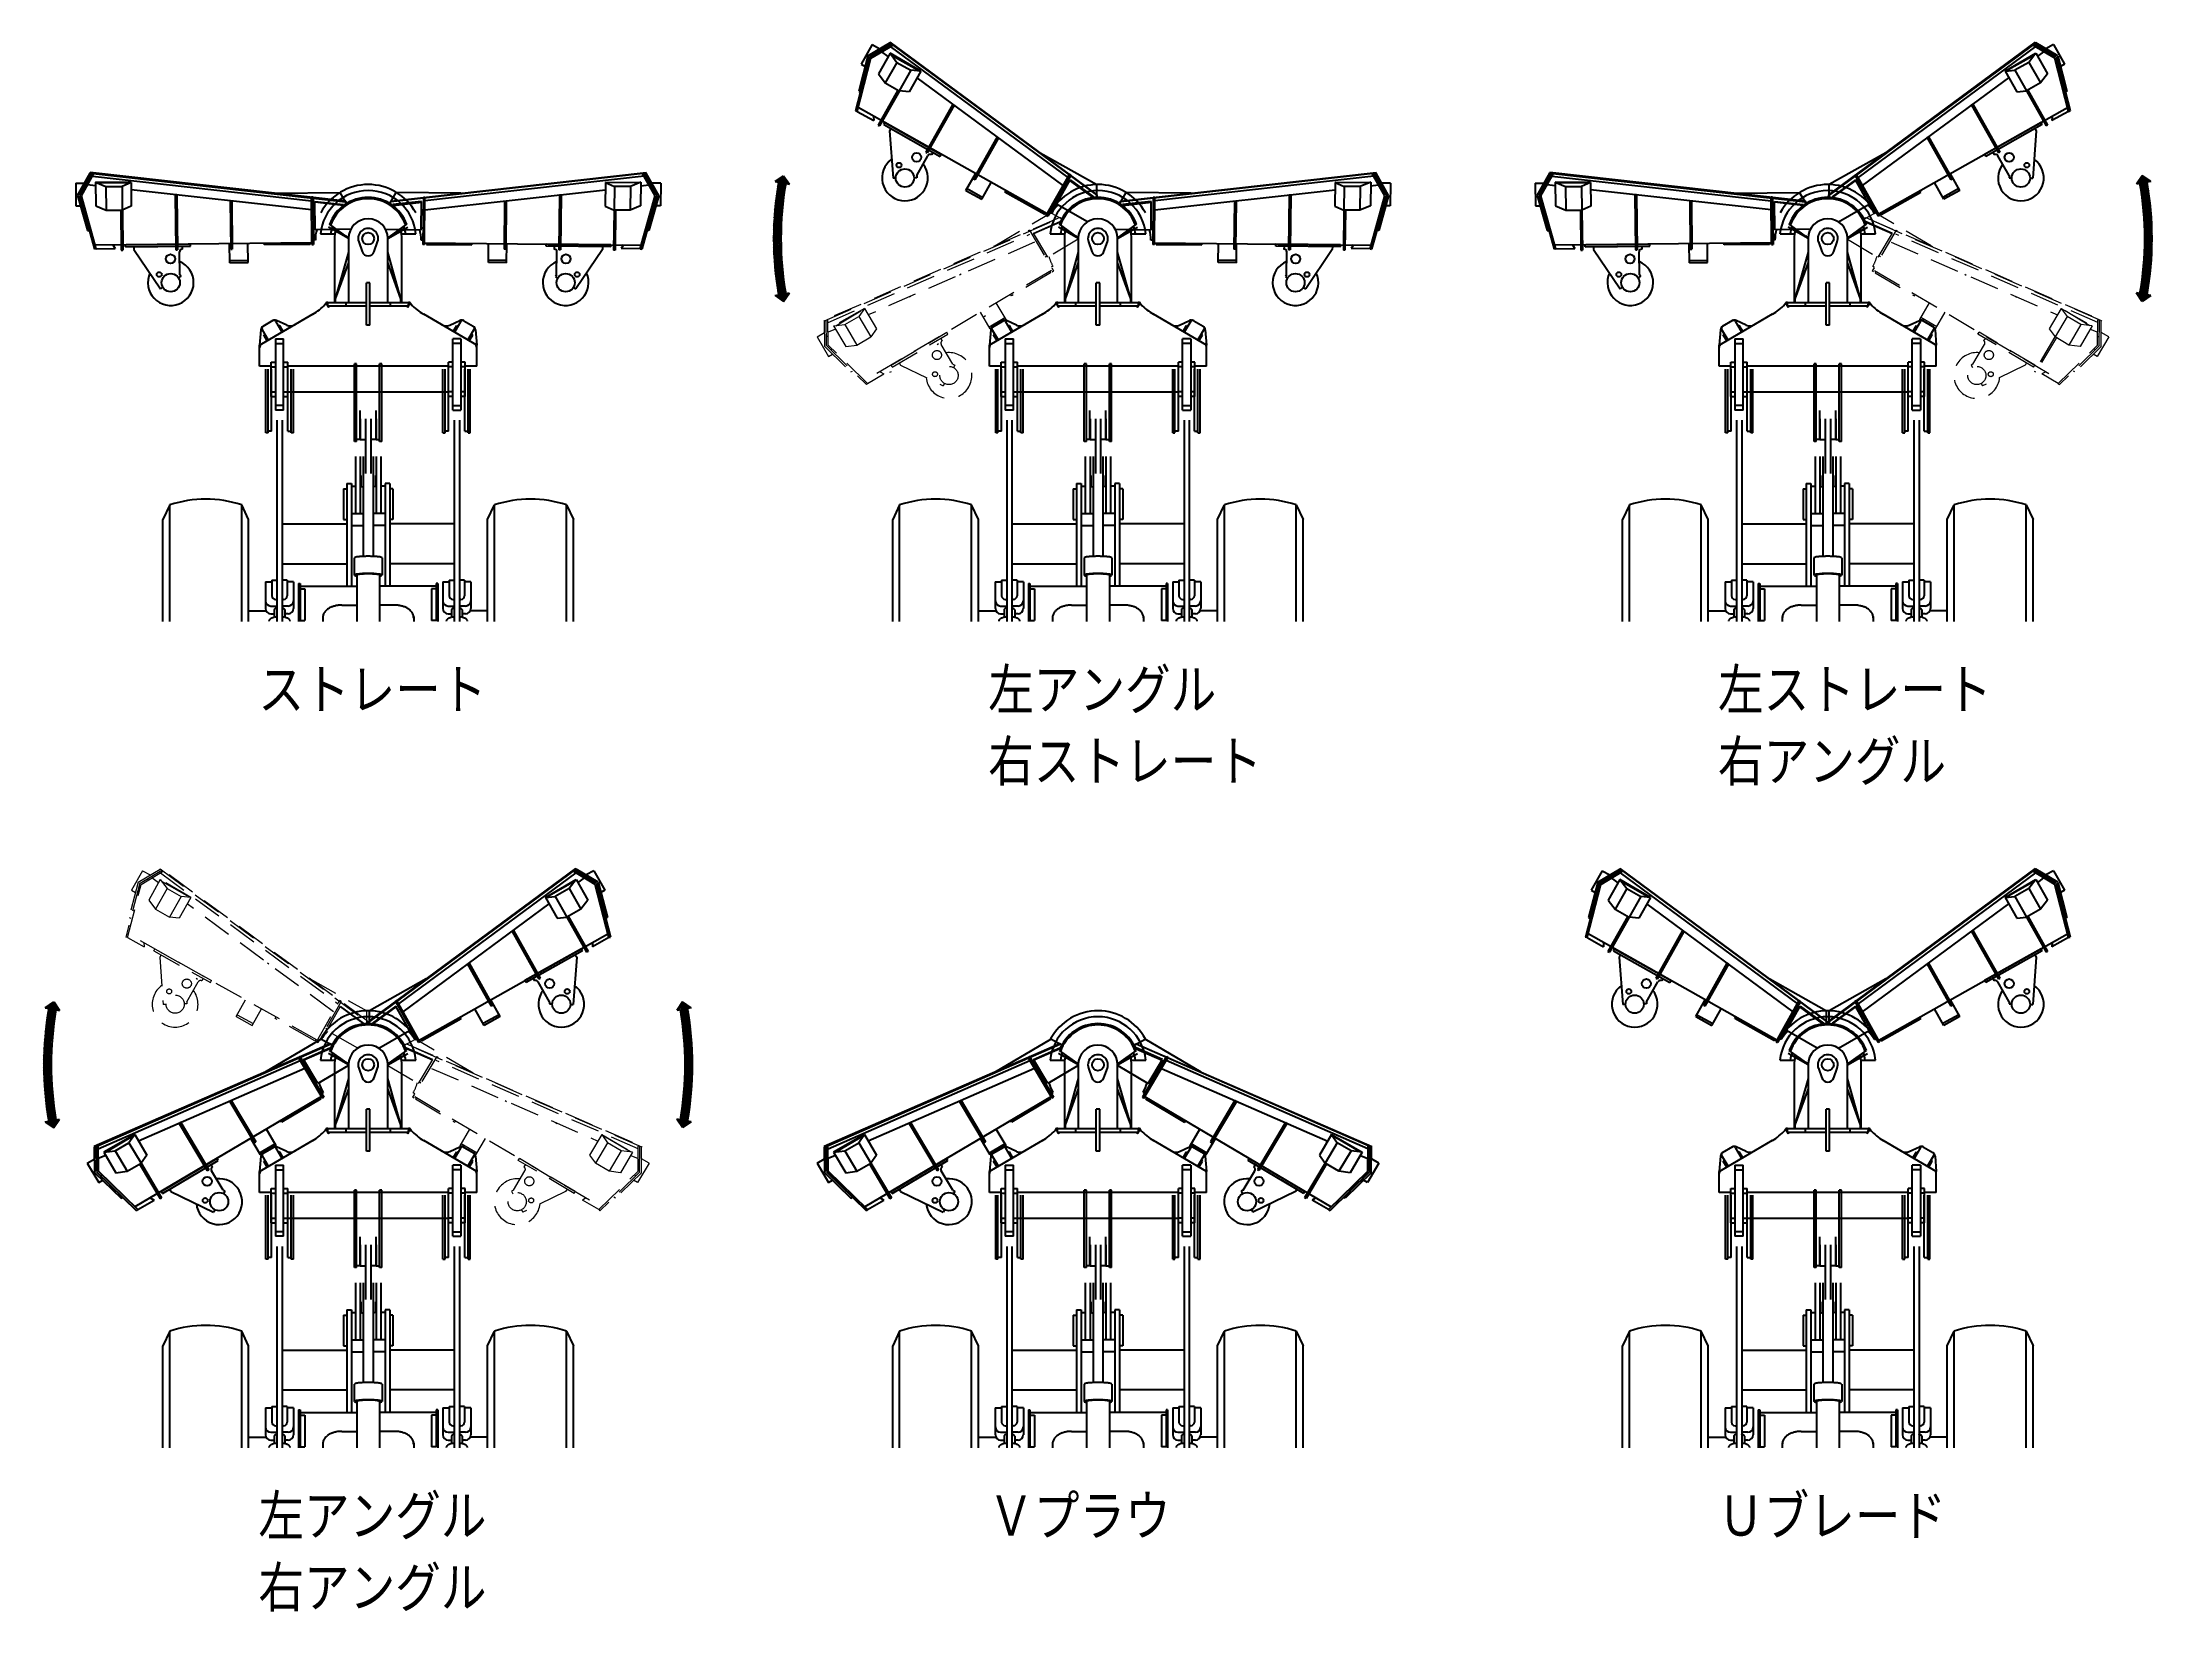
# Model space of a CAD drawing. Header units: millimetres. Extents: x -45 to 187, y -119 to 53.
import ezdxf
from ezdxf.enums import TextEntityAlignment as Align

# ---------------------------------------------------------------- set-up
doc = ezdxf.new("R2010")
doc.units = ezdxf.units.MM
doc.header["$LTSCALE"] = 0.25
doc.header["$PDSIZE"] = 1
doc.linetypes.add('HIDDENX2', pattern=[19.05, 12.7, -6.35])
doc.layers.add('Layer0016', color=7, linetype='Continuous')
doc.styles.add('dcStyle0', font='txt.shx', dxfattribs={"bigfont": 'bigfont'})

msp = doc.modelspace()

# ---------------------------------------------------------------- texts
at = {"layer": 'Layer0016', "color": 7, "style": 'dcStyle0'}
for s, width, p, p2 in [('ストレート', 1.206897, (-21.02, -20.28), (3.98, -20.28)), ('左アングル', 1.206897, (58.98, -20.28), (83.98, -20.28)), ('左ストレート', 1.2, (138.98, -20.28), (168.98, -20.28)), ('右ストレート', 1.2, (58.98, -28.14), (88.98, -28.14)), ('右アングル', 1.206897, (138.98, -28.14), (163.98, -28.14)), ('左アングル', 1.206897, (-21.02, -110.84), (3.98, -110.84)), ('Ｖプラウ', 1.217391, (58.98, -110.84), (78.98, -110.84)), ('Ｕブレード', 1.206897, (138.98, -110.84), (163.98, -110.84)), ('右アングル', 1.206897, (-21.02, -118.7), (3.98, -118.7))]:
    msp.add_text(s, height=5, dxfattribs=dict(at, width=width)).set_placement(p, p2, align=Align.FIT)

# ---------------------------------------------------------------- blocks, each defined once
blk = doc.blocks.new('DC_GROUP_ＤＸＦ５_1')
at = {"layer": 'Layer0016', "color": 7, "linetype": 'Continuous', "lineweight": 25}
for p, q in [((151.11, -53.97), (173.79, -37.24)), ((173.82, -37.29), (151.15, -54.01)), ((173.78, -37.72), (154.34, -52.06)), ((170.45, -40.42), (173.81, -38.45)), ((173.66, -38.64), (170.52, -40.41)), ((173.81, -38.45), (173.06, -39.44)), ((173.64, -37.43), (173.55, -37.58)), ((175.91, -38.98), (173.55, -37.58)), ((176.03, -38.84), (173.64, -37.43)), ((173.83, -37.31), (173.79, -37.24)), ((173.81, -38.45), (175.08, -40.71)), ((176.23, -38.73), (173.83, -37.31)), ((174, -38.8), (174.71, -38.27)), ((175.76, -37.48), (174.92, -37.95)), ((175.1, -38.5), (175.19, -38.34)), ((175.76, -37.48), (176.97, -39.63)), ((177.4, -44.81), (175.91, -38.98)), ((176.05, -38.83), (177.58, -44.77)), ((176.23, -38.73), (177.23, -42.6)), ((154.83, -52.94), (170.85, -41.12)), ((170.45, -40.42), (171.52, -40.31)), ((170.45, -40.42), (171.73, -42.68)), ((173.06, -39.44), (171.52, -40.31)), ((171.52, -40.31), (172.8, -42.57)), ((173.06, -39.44), (174.33, -41.71)), ((175.08, -40.71), (174.33, -41.71)), ((176.04, -39.52), (176.22, -39.47)), ((176.97, -39.63), (176.53, -39.88)), ((171.73, -42.68), (172.8, -42.57)), ((172.79, -42.58), (174.95, -46.42)), ((174.33, -41.71), (172.8, -42.57)), ((172.94, -42.48), (175.11, -46.33)), ((177.23, -42.6), (177.05, -42.7)), ((156.6, -56.07), (177.3, -44.41)), ((166.78, -44.13), (166.93, -44.04)), ((166.78, -44.13), (169.72, -49.36)), ((166.93, -44.04), (169.88, -49.27)), ((174.39, -46.05), (168.2, -49.53)), ((174.51, -46.26), (168.32, -49.74)), ((174.51, -46.26), (174.39, -46.05)), ((177.4, -44.81), (175.59, -45.83)), ((175.61, -45.36), (175.59, -45.83)), ((177.4, -44.81), (177.58, -44.77)), ((161.91, -47.72), (162.07, -47.63)), ((161.91, -47.72), (164.5, -52.31)), ((162.07, -47.63), (164.65, -52.22)), ((173.87, -46.96), (173.48, -52.14)), ((173.72, -46.7), (173.87, -46.96)), ((175.11, -46.33), (174.95, -46.42)), ((157.37, -49.35), (151.16, -52.85)), ((168.32, -49.74), (168.2, -49.53)), ((169.1, -49.3), (169.25, -49.56)), ((170.88, -51.85), (169.66, -49.67)), ((169.88, -49.27), (169.72, -49.36)), ((151.15, -54.24), (151.16, -52.85)), ((154.05, -52.32), (151.49, -54.19)), ((151.58, -54.23), (154.09, -52.4)), ((153.99, -51.81), (154.15, -51.72)), ((153.99, -51.81), (156.53, -56.31)), ((155.56, -55.01), (154.05, -52.32)), ((156.68, -56.22), (154.15, -51.72)), ((163.74, -54.45), (162.71, -52.62)), ((165.49, -53.47), (164.46, -51.64)), ((164.65, -52.22), (164.5, -52.31)), ((170.88, -51.85), (170.88, -52.08)), ((170.88, -52.08), (171.18, -52.09)), ((173.18, -52.13), (173.48, -52.14)), ((151.1, -54.24), (151.11, -53.97)), ((151.15, -54.01), (151.11, -53.97)), ((151.49, -54.26), (151.49, -54.19)), ((151.49, -54.19), (151.58, -54.23)), ((151.58, -54.27), (151.58, -54.23)), ((152.17, -56.92), (155.56, -55.01)), ((155.65, -54.75), (155.47, -54.85)), ((156.86, -56.13), (161.21, -53.67)), ((161.21, -53.67), (161.13, -53.52)), ((165.37, -53.26), (163.63, -54.24)), ((165.49, -53.47), (163.74, -54.45)), ((156.12, -55.99), (156.29, -55.89)), ((156.68, -56.22), (156.53, -56.31)), ((156.77, -55.97), (156.86, -56.13))]:
    blk.add_line(p, q, dxfattribs=at)
for centre, radius in [((170.9, -49.85), 0.5), ((172.83, -50.71), 0.27), ((172.18, -52.11), 1)]:
    blk.add_circle(centre, radius, dxfattribs=at)
for centre, radius, start, end in [((169.4, -49.82), 0.3, 29.3868, 119.3868), ((172.18, -52.11), 2.51, 142.8547, 54.5699), ((152.59, -57.98), 4.05, 29.3868, 45.5784)]:
    blk.add_arc(centre, radius, start, end, dxfattribs=at)
blk = doc.blocks.new('DC_GROUP_ＤＸＦ５_3')
at = {"layer": 'Layer0016', "color": 7, "linetype": 'Continuous', "lineweight": 25}
for p, q in [((149.98, -59.12), (150.35, -60.19)), ((151.67, -60.19), (152.05, -59.12))]:
    blk.add_line(p, q, dxfattribs=at)
for centre, radius, start, end in [((151.01, -58.75), 1.1, 340.5288, 199.4712), ((151.01, -59.95), 0.7, 199.4712, 340.5288)]:
    blk.add_arc(centre, radius, start, end, dxfattribs=at)
blk = doc.blocks.new('DC_GROUP_ＤＸＦ５_4')
at = {"layer": 'Layer0016', "color": 7, "linetype": 'Continuous', "lineweight": 25}
for p, q in [((140.84, -69.75), (140.84, -77.05)), ((140.84, -69.75), (141.74, -69.75)), ((141.74, -77.05), (141.74, -69.75)), ((140.39, -75.57), (140.39, -72.31)), ((140.39, -72.31), (140.84, -72.31)), ((141.74, -72.31), (142.19, -72.31)), ((142.19, -75.57), (142.19, -72.31)), ((140.39, -75.57), (140.84, -75.57)), ((141.74, -75.57), (142.19, -75.57)), ((141.74, -77.05), (140.84, -77.05))]:
    blk.add_line(p, q, dxfattribs=at)
at = {"layer": 'Layer0016', "color": 7, "linetype": 'Continuous'}
blk.add_point((142.17, -75.55), dxfattribs=at)
blk = doc.blocks.new('DC_GROUP_ＤＸＦ５_5')
at = {"layer": 'Layer0016', "color": 7, "linetype": 'Continuous', "lineweight": 25}
for p, q in [((160.28, -77.05), (160.28, -69.75)), ((161.18, -69.75), (160.28, -69.75)), ((161.18, -69.75), (161.18, -77.05)), ((159.83, -75.57), (159.83, -72.31)), ((160.28, -72.31), (159.83, -72.31)), ((161.63, -72.31), (161.18, -72.31)), ((161.63, -75.57), (161.63, -72.31)), ((160.28, -75.57), (159.83, -75.57)), ((161.63, -75.57), (161.18, -75.57)), ((160.28, -77.05), (161.18, -77.05))]:
    blk.add_line(p, q, dxfattribs=at)
at = {"layer": 'Layer0016', "color": 7, "linetype": 'Continuous'}
blk.add_point((159.85, -75.55), dxfattribs=at)
blk = doc.blocks.new('DC_GROUP_ＤＸＦ５_2')
at = {"layer": 'Layer0016', "color": 7, "linetype": 'Continuous', "lineweight": 25}
for p, q in [((148.85, -58.75), (146.68, -57.5)), ((148.68, -58.55), (146.78, -57.19)), ((153.17, -58.75), (155.35, -57.5)), ((153.35, -58.55), (155.25, -57.19)), ((145.78, -58.25), (147.37, -58.25)), ((147.33, -58.75), (147.33, -65.75)), ((148.68, -58.55), (148.87, -58.55)), ((148.85, -58.75), (148.85, -65.75)), ((153.16, -58.55), (153.35, -58.55)), ((153.17, -65.75), (153.17, -58.75)), ((154.66, -58.25), (156.25, -58.25)), ((154.69, -65.75), (154.69, -58.75)), ((148.85, -60.24), (147.41, -65.35)), ((148.85, -61.39), (147.41, -65.35)), ((154.61, -65.35), (153.17, -60.24)), ((154.61, -65.35), (153.17, -61.39)), ((150.82, -68.23), (150.82, -63.61)), ((151.2, -63.61), (150.82, -63.61)), ((151.2, -68.23), (151.2, -63.61)), ((144.93, -67.06), (139.31, -70.34)), ((146.57, -65.95), (146.31, -65.95)), ((146.57, -66.13), (146.57, -65.95)), ((146.59, -66.13), (146.59, -65.75)), ((146.59, -65.75), (150.82, -65.75)), ((146.59, -66.13), (150.82, -66.13)), ((147.41, -65.35), (147.41, -65.75)), ((148.55, -65.75), (148.55, -66.13)), ((151.2, -65.75), (155.43, -65.75)), ((151.2, -66.13), (155.43, -66.13)), ((153.47, -66.13), (153.47, -65.75)), ((154.61, -65.75), (154.61, -65.35)), ((155.43, -65.75), (155.43, -66.13)), ((155.45, -65.95), (155.45, -66.13)), ((155.45, -66.13), (155.45, -65.95)), ((155.45, -65.95), (155.72, -65.95)), ((162.91, -70.45), (157.1, -67.06)), ((139.26, -68.76), (139.11, -70.45)), ((140.09, -69.88), (139.38, -68.67)), ((140.57, -67.74), (139.45, -68.4)), ((139.7, -69.22), (139.56, -69.3)), ((139.95, -69.97), (139.56, -69.3)), ((140.85, -67.81), (141.55, -69.03)), ((142.08, -68.24), (140.98, -67.75)), ((141.31, -68.29), (141.17, -68.37)), ((141.69, -68.95), (141.31, -68.29)), ((151.2, -68.23), (150.82, -68.23)), ((159.95, -68.24), (161.05, -67.75)), ((160.34, -68.95), (160.72, -68.29)), ((161.18, -67.81), (160.47, -69.03)), ((160.72, -68.29), (160.86, -68.37)), ((161.51, -67.77), (162.53, -68.37)), ((161.94, -69.88), (162.75, -68.5)), ((162.08, -69.97), (162.47, -69.3)), ((162.33, -69.22), (162.47, -69.3)), ((162.77, -68.76), (162.91, -70.45)), ((139.11, -72.75), (139.11, -70.45)), ((140.84, -70.25), (140.84, -77.55)), ((140.84, -70.25), (141.74, -70.25)), ((141.74, -77.55), (141.74, -70.25)), ((160.28, -77.55), (160.28, -70.25)), ((161.18, -70.25), (160.28, -70.25)), ((161.18, -70.25), (161.18, -77.55)), ((162.91, -72.75), (162.91, -70.45)), ((140.39, -72.75), (139.11, -72.75)), ((139.81, -80.07), (139.81, -73.05)), ((140.05, -80.07), (140.05, -73.05)), ((140.39, -76.07), (140.39, -72.81)), ((140.39, -72.81), (140.84, -72.81)), ((140.43, -79.87), (140.43, -73.05)), ((141.74, -72.81), (142.19, -72.81)), ((159.83, -72.75), (142.19, -72.75)), ((142.19, -76.07), (142.19, -72.81)), ((142.19, -79.87), (142.19, -73.05)), ((142.57, -80.07), (142.57, -73.05)), ((142.81, -80.07), (142.81, -73.05)), ((149.51, -80.99), (149.51, -72.5)), ((149.75, -72.5), (149.51, -72.5)), ((149.75, -80.99), (149.75, -72.5)), ((152.27, -80.99), (152.27, -72.5)), ((152.51, -72.5), (152.27, -72.5)), ((152.51, -80.99), (152.51, -72.5)), ((159.21, -80.07), (159.21, -73.05)), ((159.45, -80.07), (159.45, -73.05)), ((159.83, -76.07), (159.83, -72.81)), ((160.28, -72.81), (159.83, -72.81)), ((159.83, -79.87), (159.83, -73.05)), ((161.63, -72.81), (161.18, -72.81)), ((161.59, -79.87), (161.59, -73.05)), ((162.91, -72.75), (161.63, -72.75)), ((161.63, -76.07), (161.63, -72.81)), ((161.97, -80.07), (161.97, -73.05)), ((162.21, -80.07), (162.21, -73.05)), ((140.39, -76.07), (140.84, -76.07)), ((141.74, -76.07), (142.19, -76.07)), ((159.83, -75.6), (142.19, -75.6)), ((160.28, -76.07), (159.83, -76.07)), ((161.63, -76.07), (161.18, -76.07)), ((141.74, -77.55), (140.84, -77.55)), ((150.13, -80.79), (150.13, -77.6)), ((150.15, -78.5), (150.15, -80.79)), ((151.88, -78.5), (151.88, -80.79)), ((151.89, -80.79), (151.89, -77.6)), ((160.28, -77.55), (161.18, -77.55)), ((140.05, -80.07), (139.81, -80.07)), ((140.43, -79.87), (140.05, -79.87)), ((142.19, -79.87), (142.57, -79.87)), ((142.81, -80.07), (142.57, -80.07)), ((149.75, -80.99), (149.51, -80.99)), ((150.13, -80.79), (149.75, -80.79)), ((150.15, -80.79), (150.73, -80.79)), ((151.88, -80.79), (151.3, -80.79)), ((151.89, -80.79), (152.27, -80.79)), ((152.51, -80.99), (152.27, -80.99)), ((159.21, -80.07), (159.45, -80.07)), ((159.83, -79.87), (159.45, -79.87)), ((161.59, -79.87), (161.97, -79.87)), ((161.97, -80.07), (162.21, -80.07))]:
    blk.add_line(p, q, dxfattribs=at)
blk.add_circle((151.01, -58.75), 0.65, dxfattribs=at)
for centre, radius, start, end in [((151.01, -58.75), 5.92, 28.3847, 151.4379), ((151.01, -58.75), 5.26, 5.4588, 174.5412), ((151.01, -58.75), 4.51, 20.1885, 159.8115), ((151.01, -58.75), 4.37, 19.6781, 160.3219), ((151.01, -58.75), 4.37, 19.6568, 160.3432), ((151.01, -58.75), 4.14, 161.2408, 173.0633), ((151.01, -58.75), 4.08, 161.5252, 165.8211), ((151.01, -58.75), 2.16, 0, 180), ((151.01, -58.75), 4.08, 14.1789, 18.4748), ((151.01, -58.75), 4.14, 6.9367, 18.7592), ((151.01, -58.75), 3.68, 166.4491, 180), ((151.01, -58.75), 3.69, 166.42, 172.2124), ((145.2, -65.87), 8.27, 69.7174, 70.3433), ((143.45, -65.81), 8.95, 54.1636, 55.7005), ((158.66, -65.91), 9.08, 124.3105, 125.8254), ((156.8, -65.8), 8.19, 109.6536, 110.2857), ((151.01, -58.75), 3.68, 0, 13.5509), ((151.01, -58.75), 3.69, 7.7876, 13.58), ((141.91, -61.87), 6, 300.2757, 317.18), ((146.55, -65.99), 0.245, 79.5001, 170.452), ((146.67, -66.13), 0.1, 180, 0), ((155.35, -66.13), 0.1, 180, 0), ((155.48, -65.99), 0.245, 9.548, 100.4999), ((160.12, -61.87), 6, 222.82, 239.7243), ((139.75, -68.8), 0.5, 120.2757, 175.2276), ((139.55, -68.57), 0.2, 120.2757, 210.2757), ((140.78, -68.2), 0.5, 65.9026, 120.2757), ((140.67, -67.92), 0.2, 30.2757, 120.2757), ((142.49, -67.33), 1, 245.9026, 300.2757), ((159.54, -67.33), 1, 239.7243, 294.0974), ((161.25, -68.2), 0.5, 59.7243, 114.0974), ((161.36, -67.92), 0.2, 59.7243, 149.7243), ((162.27, -68.8), 0.5, 4.7724, 59.7243), ((162.48, -68.57), 0.2, 329.7243, 59.7243), ((139.51, -70.68), 0.4, 120.2757, 180), ((162.51, -70.68), 0.4, 0, 59.7243)]:
    blk.add_arc(centre, radius, start, end, dxfattribs=at)
for points, knots in [([(147.99, -58.08), (147.91, -58.06), (147.6, -57.95), (147.29, -57.84), (147.06, -57.75)], [0, 0, 0, 0, 0.250234, 1, 1, 1, 1]), ([(154.97, -57.75), (154.9, -57.78), (154.59, -57.89), (154.28, -58), (154.04, -58.08)], [0, 0, 0, 0, 0.249795, 1, 1, 1, 1])]:
    blk.add_open_spline(points, degree=3, knots=knots, dxfattribs=at)
at = {"layer": 'Layer0016', "linetype": 'Continuous'}
for name in ['DC_GROUP_ＤＸＦ５_3', 'DC_GROUP_ＤＸＦ５_4', 'DC_GROUP_ＤＸＦ５_5']:
    blk.add_blockref(name, (0, 0), dxfattribs=at)
blk = doc.blocks.new('DC_GROUP_ＤＸＦ５_7')
at = {"layer": 'Layer0016', "color": 7, "linetype": 'Continuous', "lineweight": 25}
for centre, radius, start, end in [((149.69, -93.94), 0.265, 95.0227, 136.236), ((150.16, -95.97), 2.35, 97.5062, 102.2373), ((150.5, -98.4), 4.8, 95.3909, 97.7055), ((150.73, -100.83), 7.24, 93.8977, 95.4333), ((150.88, -102.99), 9.41, 92.7318, 93.9128), ((150.97, -104.74), 11.16, 91.7432, 92.7389), ((151, -105.96), 12.38, 90.8498, 91.7473), ((151.01, -106.59), 13.01, 89.9984, 90.8527), ((151.01, -106.59), 13.01, 89.1466, 90.001), ((151.02, -105.96), 12.38, 88.2519, 89.1495), ((151.06, -104.74), 11.16, 87.2602, 88.256), ((151.15, -102.99), 9.41, 86.0862, 87.2673), ((151.3, -100.82), 7.24, 84.5655, 86.1013), ((151.53, -98.4), 4.8, 82.2932, 84.6079), ((151.87, -95.97), 2.35, 77.7608, 82.4926), ((152.34, -93.94), 0.265, 43.7587, 84.9761)]:
    blk.add_arc(centre, radius, start, end, dxfattribs=at)
blk = doc.blocks.new('DC_GROUP_ＤＸＦ５_8')
at = {"layer": 'Layer0016', "color": 7, "linetype": 'Continuous', "lineweight": 25}
for centre, radius, start, end in [((149.92, -95.8), 0.218, 95.003, 136.1434), ((150.31, -97.48), 1.93, 97.4884, 102.2074), ((150.59, -99.48), 3.95, 95.3782, 97.6872), ((150.78, -101.48), 5.96, 93.8886, 95.4206), ((150.91, -103.26), 7.75, 92.7254, 93.9037), ((150.97, -104.7), 9.19, 91.7391, 92.7325), ((151.01, -105.71), 10.2, 90.8478, 91.7432), ((151.01, -106.22), 10.71, 89.9983, 90.8507), ((151.01, -106.22), 10.71, 89.1485, 90.0009), ((151.02, -105.7), 10.2, 88.2559, 89.1514), ((151.05, -104.7), 9.19, 87.2665, 88.26), ((151.12, -103.26), 7.75, 86.0952, 87.2735), ((151.25, -101.47), 5.96, 84.578, 86.1102), ((151.44, -99.48), 3.95, 82.3111, 84.6203), ((151.72, -97.48), 1.93, 77.7897, 82.51), ((152.11, -95.8), 0.218, 43.8485, 84.995)]:
    blk.add_arc(centre, radius, start, end, dxfattribs=at)
blk = doc.blocks.new('DC_GROUP_ＤＸＦ５_9')
at = {"layer": 'Layer0016', "color": 7, "linetype": 'Continuous', "lineweight": 25}
for centre, radius, start, end in [((160.8, -100.2), 0.973, 75.483, 76.9), ((160.81, -100.14), 0.908, 73.9666, 75.4841), ((160.83, -100.07), 0.84, 72.3261, 73.9681), ((160.85, -100.01), 0.77, 70.537, 72.328), ((160.88, -99.94), 0.698, 68.5658, 70.5394), ((160.9, -99.87), 0.626, 66.3676, 68.569), ((160.93, -99.81), 0.554, 63.8823, 66.3719), ((160.97, -99.74), 0.482, 61.0321, 63.8882), ((161, -99.68), 0.413, 57.703, 61.0404), ((161.03, -99.62), 0.347, 53.7423, 57.7146), ((161.07, -99.58), 0.285, 48.9245, 53.759), ((161.11, -99.53), 0.229, 42.9375, 48.9475), ((161.14, -99.5), 0.181, 35.3605, 42.9668), ((161.17, -99.48), 0.142, 25.7167, 35.3875), ((161.2, -99.47), 0.115, 13.7568, 25.7122), ((161.21, -99.46), 0.101, 0.0613, 13.6809)]:
    blk.add_arc(centre, radius, start, end, dxfattribs=at)
blk = doc.blocks.new('DC_GROUP_ＤＸＦ５_10')
at = {"layer": 'Layer0016', "color": 7, "linetype": 'Continuous', "lineweight": 25}
for centre, radius, start, end in [((160.25, -99.46), 0.101, 166.3305, 179.9613), ((160.29, -99.48), 0.143, 144.5923, 154.2698), ((160.27, -99.47), 0.115, 154.2738, 166.2539), ((160.32, -99.5), 0.181, 137.0091, 144.6193), ((160.36, -99.53), 0.23, 131.0282, 137.0385), ((160.4, -99.58), 0.285, 126.2183, 131.0514), ((160.43, -99.63), 0.347, 122.2626, 126.2349), ((160.47, -99.68), 0.414, 118.9388, 122.2743), ((160.5, -99.74), 0.483, 116.091, 118.947), ((160.53, -99.81), 0.554, 113.6086, 116.0969), ((160.56, -99.87), 0.627, 111.4118, 113.6129), ((160.59, -99.94), 0.699, 109.4417, 111.415), ((160.61, -100.01), 0.771, 107.6541, 109.4442), ((160.63, -100.07), 0.841, 106.0152, 107.656), ((160.65, -100.14), 0.909, 104.4984, 106.0166), ((160.67, -100.2), 0.974, 103.083, 104.4996)]:
    blk.add_arc(centre, radius, start, end, dxfattribs=at)
blk = doc.blocks.new('DC_GROUP_ＤＸＦ５_11')
at = {"layer": 'Layer0016', "color": 7, "linetype": 'Continuous', "lineweight": 25}
for centre, radius, start, end in [((147.5, -100.68), 1.6, 129.0694, 135.2361), ((147.64, -100.84), 1.81, 123.629, 129.0786), ((147.76, -101.02), 2.02, 118.7657, 123.6371), ((147.86, -101.21), 2.23, 114.3607, 118.7724), ((147.94, -101.39), 2.43, 110.3166, 114.3662), ((148, -101.56), 2.61, 106.554, 110.3211), ((148.05, -101.71), 2.77, 103.0075, 106.5577), ((148.08, -101.84), 2.91, 99.6229, 103.0106), ((148.1, -101.94), 3.01, 96.3536, 99.6257), ((148.1, -102.01), 3.08, 93.1581, 96.356), ((148.11, -102.05), 3.11, 89.9989, 93.1604), ((146.96, -100.32), 0.932, 169.4188, 179.9835), ((147.01, -100.33), 0.984, 159.3825, 169.3883), ((147.1, -100.37), 1.08, 150.287, 159.3676), ((147.23, -100.44), 1.23, 142.2538, 150.2859), ((147.36, -100.54), 1.4, 135.2268, 142.2605)]:
    blk.add_arc(centre, radius, start, end, dxfattribs=at)
blk = doc.blocks.new('DC_GROUP_ＤＸＦ５_12')
at = {"layer": 'Layer0016', "color": 7, "linetype": 'Continuous', "lineweight": 25}
for centre, radius, start, end in [((140.83, -99.47), 0.115, 154.2737, 166.2538), ((140.82, -99.46), 0.101, 166.3304, 179.9613), ((140.85, -99.48), 0.143, 144.5922, 154.2696), ((140.89, -99.5), 0.181, 137.009, 144.6192), ((140.92, -99.53), 0.23, 131.0281, 137.0384), ((140.96, -99.58), 0.285, 126.2182, 131.0512), ((141, -99.63), 0.347, 122.2625, 126.2347), ((141.03, -99.68), 0.414, 118.9387, 122.2742), ((141.06, -99.74), 0.483, 116.0909, 118.9469), ((141.1, -99.81), 0.554, 113.6086, 116.0968), ((141.12, -99.87), 0.627, 111.4118, 113.6128), ((141.15, -99.94), 0.699, 109.4417, 111.415), ((141.18, -100.01), 0.771, 107.6541, 109.4441), ((141.2, -100.07), 0.841, 106.0151, 107.656), ((141.22, -100.14), 0.909, 104.4984, 106.0166), ((141.23, -100.2), 0.974, 103.083, 104.4996)]:
    blk.add_arc(centre, radius, start, end, dxfattribs=at)
blk = doc.blocks.new('DC_GROUP_ＤＸＦ５_13')
at = {"layer": 'Layer0016', "color": 7, "linetype": 'Continuous', "lineweight": 25}
for centre, radius, start, end in [((141.36, -100.2), 0.973, 75.483, 76.9), ((141.38, -100.14), 0.908, 73.9666, 75.4841), ((141.39, -100.07), 0.84, 72.3261, 73.9681), ((141.42, -100.01), 0.77, 70.537, 72.328), ((141.44, -99.94), 0.698, 68.5658, 70.5394), ((141.47, -99.87), 0.626, 66.3676, 68.569), ((141.5, -99.81), 0.554, 63.8823, 66.3719), ((141.53, -99.74), 0.482, 61.0321, 63.8882), ((141.56, -99.68), 0.413, 57.703, 61.0404), ((141.6, -99.62), 0.347, 53.7423, 57.7146), ((141.63, -99.58), 0.285, 48.9245, 53.759), ((141.67, -99.53), 0.229, 42.9375, 48.9475), ((141.7, -99.5), 0.181, 35.3605, 42.9668), ((141.74, -99.48), 0.142, 25.7167, 35.3875), ((141.76, -99.47), 0.115, 13.7568, 25.7122), ((141.77, -99.46), 0.101, 0.0613, 13.6809)]:
    blk.add_arc(centre, radius, start, end, dxfattribs=at)
blk = doc.blocks.new('DC_GROUP_ＤＸＦ５_14')
at = {"layer": 'Layer0016', "color": 7, "linetype": 'Continuous', "lineweight": 25}
for centre, radius, start, end in [((149.59, -95.64), 0.0749, 59.2404, 225.1014), ((149.91, -94.71), 1.06, 249.4952, 261.9985), ((150.13, -97.69), 2.17, 97.2194, 103.3262), ((150.53, -100.61), 5.11, 94.9697, 97.5634), ((150.79, -103.45), 7.97, 93.363, 95.0264), ((150.93, -105.85), 10.37, 92.103, 93.3814), ((151, -107.56), 12.08, 91.0143, 92.1115), ((151.01, -108.45), 12.97, 89.9976, 91.0196), ((151.02, -108.45), 12.97, 88.9799, 90.002), ((151.03, -107.56), 12.08, 87.8879, 88.9852), ((151.1, -105.85), 10.37, 86.618, 87.8964), ((151.24, -103.45), 7.97, 84.9728, 86.6364), ((151.5, -100.6), 5.11, 82.4358, 85.0295), ((151.9, -97.69), 2.17, 76.6732, 82.7798), ((152.12, -94.71), 1.06, 278.0004, 290.5072), ((152.43, -95.64), 0.0749, 314.9352, 120.7383)]:
    blk.add_arc(centre, radius, start, end, dxfattribs=at)
blk = doc.blocks.new('DC_GROUP_ＤＸＦ５_15')
at = {"layer": 'Layer0016', "color": 7, "linetype": 'Continuous', "lineweight": 25}
for centre, radius, start, end in [((140.34, -100.69), 0.206, 161.4615, 179.8709), ((140.39, -100.71), 0.258, 146.6459, 161.3386), ((140.47, -100.76), 0.356, 136.0632, 146.7017), ((140.57, -100.86), 0.492, 128.4225, 136.1376), ((140.67, -100.98), 0.654, 122.6723, 128.4738), ((140.77, -101.14), 0.834, 118.1595, 122.7041), ((140.86, -101.31), 1.03, 114.4861, 118.1792), ((140.94, -101.49), 1.22, 111.4029, 114.4986), ((141.02, -101.67), 1.42, 108.7479, 111.4112), ((141.08, -101.86), 1.62, 106.4118, 108.7536), ((141.13, -102.04), 1.81, 104.318, 106.4158), ((141.18, -102.21), 1.99, 102.4114, 104.3209), ((141.21, -102.37), 2.15, 100.6508, 102.4136), ((141.24, -102.52), 2.3, 99.0049, 100.6525), ((141.26, -102.65), 2.43, 97.4481, 99.0062), ((141.28, -102.76), 2.55, 95.9619, 97.4492)]:
    blk.add_arc(centre, radius, start, end, dxfattribs=at)
blk = doc.blocks.new('DC_GROUP_ＤＸＦ５_16')
at = {"layer": 'Layer0016', "color": 7, "linetype": 'Continuous', "lineweight": 25}
for centre, radius, start, end in [((160.75, -102.76), 2.55, 82.5449, 84.0326), ((160.77, -102.65), 2.43, 80.9883, 82.5461), ((160.79, -102.52), 2.3, 79.3417, 80.9897), ((160.82, -102.37), 2.15, 77.5802, 79.3434), ((160.85, -102.21), 1.98, 75.6729, 77.5825), ((160.9, -102.04), 1.81, 73.5775, 75.6759), ((160.95, -101.86), 1.62, 71.2395, 73.5816), ((161.01, -101.67), 1.42, 68.5818, 71.2452), ((161.09, -101.49), 1.22, 65.4942, 68.5902), ((161.17, -101.31), 1.03, 61.814, 65.5067), ((161.26, -101.14), 0.834, 57.29, 61.8336), ((161.36, -100.98), 0.654, 51.5218, 57.3218), ((161.46, -100.86), 0.491, 43.8613, 51.5731), ((161.56, -100.76), 0.356, 33.3042, 43.9355), ((161.64, -100.71), 0.258, 18.6778, 33.3602), ((161.69, -100.69), 0.206, 0.1544, 18.5553)]:
    blk.add_arc(centre, radius, start, end, dxfattribs=at)
blk = doc.blocks.new('DC_GROUP_ＤＸＦ５_17')
at = {"layer": 'Layer0016', "color": 7, "linetype": 'Continuous', "lineweight": 25}
for centre, radius, start, end in [((159.78, -100.69), 0.206, 161.4615, 179.8709), ((159.83, -100.71), 0.258, 146.6459, 161.3386), ((159.91, -100.76), 0.356, 136.0633, 146.7018), ((160.01, -100.86), 0.492, 128.4225, 136.1376), ((160.11, -100.98), 0.654, 122.6724, 128.4739), ((160.21, -101.14), 0.834, 118.1595, 122.7041), ((160.3, -101.31), 1.03, 114.4861, 118.1792), ((160.38, -101.49), 1.22, 111.4029, 114.4987), ((160.45, -101.67), 1.42, 108.7479, 111.4112), ((160.52, -101.86), 1.62, 106.4118, 108.7536), ((160.57, -102.04), 1.81, 104.318, 106.4158), ((160.61, -102.21), 1.99, 102.4114, 104.321), ((160.65, -102.37), 2.15, 100.6508, 102.4136), ((160.68, -102.52), 2.3, 99.0049, 100.6526), ((160.7, -102.65), 2.43, 97.4481, 99.0062), ((160.71, -102.76), 2.55, 95.9619, 97.4492)]:
    blk.add_arc(centre, radius, start, end, dxfattribs=at)
blk = doc.blocks.new('DC_GROUP_ＤＸＦ５_18')
at = {"layer": 'Layer0016', "color": 7, "linetype": 'Continuous', "lineweight": 25}
for centre, radius, start, end in [((153.92, -102.05), 3.11, 86.8375, 89.9992), ((153.93, -102.01), 3.08, 83.6416, 86.8398), ((153.93, -101.94), 3.01, 80.3715, 83.644), ((153.95, -101.84), 2.9, 76.9863, 80.3743), ((153.98, -101.71), 2.77, 73.4391, 76.9894), ((154.03, -101.56), 2.61, 69.6756, 73.4429), ((154.09, -101.39), 2.43, 65.6304, 69.6801), ((154.17, -101.21), 2.23, 61.224, 65.6359), ((154.27, -101.02), 2.02, 56.3592, 61.2307), ((154.39, -100.84), 1.81, 50.9179, 56.3673), ((154.53, -100.68), 1.6, 44.7608, 50.9272), ((154.66, -100.54), 1.4, 37.7372, 44.7701), ((154.8, -100.44), 1.23, 29.713, 37.7438), ((154.93, -100.37), 1.08, 20.6322, 29.7119), ((155.02, -100.33), 0.984, 10.6127, 20.6172), ((155.07, -100.32), 0.932, 0.0189, 10.5822)]:
    blk.add_arc(centre, radius, start, end, dxfattribs=at)
blk = doc.blocks.new('DC_GROUP_ＤＸＦ５_19')
at = {"layer": 'Layer0016', "color": 7, "linetype": 'Continuous', "lineweight": 25}
for centre, radius, start, end in [((141.32, -102.76), 2.55, 82.5449, 84.0326), ((141.33, -102.65), 2.43, 80.9883, 82.5461), ((141.35, -102.52), 2.3, 79.3417, 80.9897), ((141.38, -102.37), 2.15, 77.5802, 79.3434), ((141.41, -102.21), 1.98, 75.6729, 77.5825), ((141.46, -102.04), 1.81, 73.5775, 75.6759), ((141.51, -101.86), 1.62, 71.2395, 73.5816), ((141.57, -101.67), 1.42, 68.5818, 71.2452), ((141.65, -101.49), 1.22, 65.4942, 68.5902), ((141.73, -101.31), 1.03, 61.814, 65.5067), ((141.82, -101.14), 0.834, 57.29, 61.8336), ((141.92, -100.98), 0.654, 51.5218, 57.3218), ((142.02, -100.86), 0.491, 43.8613, 51.5731), ((142.12, -100.76), 0.356, 33.3042, 43.9355), ((142.2, -100.71), 0.258, 18.6778, 33.3602), ((142.25, -100.69), 0.206, 0.1544, 18.5553)]:
    blk.add_arc(centre, radius, start, end, dxfattribs=at)
blk = doc.blocks.new('DC_GROUP_ＤＸＦ５_6')
at = {"layer": 'Layer0016', "color": 7, "linetype": 'Continuous', "lineweight": 25}
for p, q in [((141.01, -78.67), (141.01, -100.74)), ((141.58, -78.67), (141.58, -100.74)), ((150.73, -78.5), (150.73, -84.49)), ((151.3, -78.5), (151.3, -84.49)), ((160.45, -78.67), (160.45, -100.74)), ((161.02, -78.67), (161.02, -100.74)), ((149.62, -82.64), (149.62, -88.9)), ((150.14, -82.64), (150.14, -88.9)), ((150.47, -82.64), (150.47, -93.59)), ((151.56, -82.64), (151.56, -93.59)), ((151.89, -82.64), (151.89, -88.9)), ((152.4, -82.64), (152.4, -88.9)), ((148.66, -85.62), (149.17, -85.62)), ((148.66, -85.62), (148.66, -96.86)), ((149.17, -85.62), (149.17, -96.86)), ((150.22, -84.73), (150.22, -85.92)), ((151.81, -84.73), (151.81, -85.92)), ((152.86, -85.62), (152.86, -96.86)), ((153.37, -85.62), (152.86, -85.62)), ((153.37, -85.62), (153.37, -96.86)), ((129.27, -87.94), (128.51, -89.57)), ((129.27, -100.74), (129.27, -87.94)), ((137.15, -100.74), (137.15, -87.94)), ((137.91, -89.57), (137.15, -87.94)), ((148.3, -86.2), (148.3, -89.54)), ((148.3, -86.2), (148.66, -86.2)), ((149.17, -85.91), (149.62, -85.91)), ((150.14, -85.92), (150.22, -85.92)), ((150.22, -85.92), (150.47, -85.98)), ((151.81, -85.92), (151.56, -85.98)), ((151.89, -85.92), (151.81, -85.92)), ((152.86, -85.91), (152.4, -85.91)), ((153.73, -86.2), (153.37, -86.2)), ((153.73, -86.2), (153.73, -89.54)), ((164.11, -89.57), (164.87, -87.94)), ((164.87, -100.74), (164.87, -87.94)), ((172.75, -87.94), (173.51, -89.57)), ((172.75, -100.74), (172.75, -87.94)), ((128.51, -100.74), (128.51, -89.57)), ((137.91, -100.74), (137.91, -89.57)), ((141.58, -90.03), (148.66, -90.03)), ((148.3, -89.54), (148.66, -89.54)), ((149.17, -88.9), (150.47, -88.9)), ((149.17, -90.23), (150.47, -90.23)), ((152.86, -88.9), (151.56, -88.9)), ((152.86, -90.23), (151.56, -90.23)), ((153.73, -89.54), (153.37, -89.54)), ((160.45, -90.03), (153.37, -90.03)), ((164.11, -100.74), (164.11, -89.57)), ((173.51, -100.74), (173.51, -89.57)), ((141.58, -94.39), (148.66, -94.39)), ((149.49, -93.76), (149.49, -95.65)), ((152.54, -93.76), (152.54, -95.65)), ((160.45, -94.39), (153.37, -94.39)), ((139.76, -96.37), (140.45, -96.37)), ((139.76, -96.37), (139.76, -99.31)), ((140.45, -96.21), (141.01, -96.21)), ((140.45, -96.21), (140.45, -97.91)), ((142.14, -96.21), (141.58, -96.21)), ((142.14, -96.21), (142.14, -97.91)), ((142.83, -96.37), (142.14, -96.37)), ((142.83, -96.37), (142.83, -99.31)), ((143.39, -96.56), (143.39, -100.74)), ((143.39, -96.56), (143.56, -96.56)), ((143.56, -96.56), (143.56, -100.74)), ((143.56, -96.86), (149.77, -96.86)), ((143.56, -97.15), (144.06, -97.15)), ((144.06, -97.15), (144.06, -100.62)), ((149.77, -95.65), (149.77, -100.74)), ((152.26, -95.65), (152.26, -100.74)), ((158.47, -96.86), (152.26, -96.86)), ((157.97, -97.15), (157.97, -100.62)), ((158.47, -97.15), (157.97, -97.15)), ((158.47, -96.56), (158.47, -100.68)), ((158.64, -96.56), (158.47, -96.56)), ((158.64, -96.56), (158.64, -100.74)), ((159.2, -96.37), (159.89, -96.37)), ((159.2, -96.37), (159.2, -99.31)), ((159.89, -96.21), (160.45, -96.21)), ((159.89, -96.21), (159.89, -97.91)), ((161.58, -96.21), (161.02, -96.21)), ((161.58, -96.21), (161.58, -97.91)), ((162.27, -96.37), (161.58, -96.37)), ((162.27, -96.37), (162.27, -99.31)), ((140.34, -99.03), (141.01, -99.03)), ((140.72, -99.46), (140.72, -100.28)), ((140.85, -98.31), (141.01, -98.31)), ((141.74, -98.31), (141.58, -98.31)), ((142.25, -99.03), (141.58, -99.03)), ((141.88, -99.46), (141.88, -100.28)), ((148.11, -98.93), (149.77, -98.93)), ((153.92, -98.93), (152.26, -98.93)), ((159.78, -99.03), (160.45, -99.03)), ((160.15, -99.46), (160.15, -100.28)), ((160.29, -98.31), (160.45, -98.31)), ((161.18, -98.31), (161.02, -98.31)), ((161.69, -99.03), (161.02, -99.03)), ((161.31, -99.46), (161.31, -100.28)), ((137.91, -99.57), (139.82, -99.57)), ((140.34, -99.89), (140.72, -99.89)), ((142.25, -99.89), (141.88, -99.89)), ((143.56, -100.62), (144.06, -100.62)), ((146.03, -100.2), (146.03, -100.74)), ((156, -100.2), (156, -100.74)), ((158.47, -100.62), (157.97, -100.62)), ((159.78, -99.89), (160.15, -99.89)), ((161.69, -99.89), (161.31, -99.89)), ((164.11, -99.57), (162.2, -99.57))]:
    blk.add_line(p, q, dxfattribs=at)
for centre, radius, start, end in [((133.21, -100.14), 12.82, 72.0993, 107.9007), ((168.81, -100.14), 12.82, 72.0993, 107.9007), ((140.34, -98.45), 0.578, 180, 270), ((140.34, -99.31), 0.578, 180, 270), ((140.85, -97.91), 0.398, 180, 270), ((141.74, -97.91), 0.398, 270, 0), ((142.25, -98.45), 0.578, 270, 0), ((142.25, -99.31), 0.578, 270, 0), ((159.78, -98.45), 0.578, 180, 270), ((159.78, -99.31), 0.578, 180, 270), ((160.29, -97.91), 0.398, 180, 270), ((161.18, -97.91), 0.398, 270, 0), ((161.69, -98.45), 0.578, 270, 0), ((161.69, -99.31), 0.578, 270, 0)]:
    blk.add_arc(centre, radius, start, end, dxfattribs=at)
at = {"layer": 'Layer0016', "linetype": 'Continuous'}
for name in ['DC_GROUP_ＤＸＦ５_7', 'DC_GROUP_ＤＸＦ５_14', 'DC_GROUP_ＤＸＦ５_8', 'DC_GROUP_ＤＸＦ５_12', 'DC_GROUP_ＤＸＦ５_13', 'DC_GROUP_ＤＸＦ５_11', 'DC_GROUP_ＤＸＦ５_18', 'DC_GROUP_ＤＸＦ５_10', 'DC_GROUP_ＤＸＦ５_9', 'DC_GROUP_ＤＸＦ５_15', 'DC_GROUP_ＤＸＦ５_19', 'DC_GROUP_ＤＸＦ５_17', 'DC_GROUP_ＤＸＦ５_16']:
    blk.add_blockref(name, (0, 0), dxfattribs=at)
blk = doc.blocks.new('DC_GROUP_ＤＸＦ５_20')
at = {"layer": 'Layer0016', "color": 7, "linetype": 'Continuous', "lineweight": 25}
for p, q in [((125.98, -38.83), (124.45, -44.77)), ((124.63, -44.81), (126.12, -38.98)), ((125.79, -38.73), (124.8, -42.6)), ((126.27, -37.48), (125.06, -39.63)), ((125.79, -38.73), (128.2, -37.31)), ((126, -38.84), (128.39, -37.43)), ((126.12, -38.98), (128.48, -37.58)), ((126.27, -37.48), (127.11, -37.95)), ((126.93, -38.5), (126.84, -38.34)), ((128.22, -38.45), (126.95, -40.71)), ((128.03, -38.8), (127.31, -38.27)), ((128.2, -37.31), (128.24, -37.24)), ((128.21, -37.29), (150.88, -54.01)), ((128.22, -38.45), (128.97, -39.44)), ((131.58, -40.42), (128.22, -38.45)), ((150.92, -53.97), (128.24, -37.24)), ((128.25, -37.72), (147.69, -52.06)), ((128.37, -38.64), (131.51, -40.41)), ((128.39, -37.43), (128.48, -37.58)), ((125.06, -39.63), (125.5, -39.88)), ((125.98, -39.52), (125.81, -39.47)), ((126.95, -40.71), (127.7, -41.71)), ((128.97, -39.44), (127.7, -41.71)), ((128.97, -39.44), (130.51, -40.31)), ((130.51, -40.31), (129.23, -42.57)), ((131.58, -40.42), (130.3, -42.68)), ((131.58, -40.42), (130.51, -40.31)), ((147.2, -52.94), (131.18, -41.12)), ((124.8, -42.6), (124.98, -42.7)), ((129.09, -42.48), (126.92, -46.33)), ((129.24, -42.58), (127.08, -46.42)), ((127.7, -41.71), (129.23, -42.57)), ((130.3, -42.68), (129.23, -42.57)), ((124.63, -44.81), (124.45, -44.77)), ((124.63, -44.81), (126.44, -45.83)), ((145.43, -56.07), (124.73, -44.41)), ((126.42, -45.36), (126.44, -45.83)), ((127.52, -46.26), (127.64, -46.05)), ((127.52, -46.26), (133.71, -49.74)), ((127.64, -46.05), (133.83, -49.53)), ((135.1, -44.04), (132.15, -49.27)), ((135.25, -44.13), (132.3, -49.36)), ((135.25, -44.13), (135.1, -44.04)), ((126.92, -46.33), (127.08, -46.42)), ((128.31, -46.7), (128.16, -46.96)), ((128.16, -46.96), (128.55, -52.14)), ((139.96, -47.63), (137.38, -52.22)), ((140.12, -47.72), (137.53, -52.31)), ((140.12, -47.72), (139.96, -47.63)), ((131.14, -51.85), (132.37, -49.67)), ((132.15, -49.27), (132.3, -49.36)), ((132.93, -49.3), (132.78, -49.56)), ((133.71, -49.74), (133.83, -49.53)), ((144.66, -49.35), (150.87, -52.85)), ((128.85, -52.13), (128.55, -52.14)), ((131.15, -52.08), (130.85, -52.09)), ((131.14, -51.85), (131.15, -52.08)), ((136.54, -53.47), (137.57, -51.64)), ((137.38, -52.22), (137.53, -52.31)), ((138.29, -54.45), (139.32, -52.62)), ((145.35, -56.22), (147.88, -51.72)), ((148.04, -51.81), (145.5, -56.31)), ((146.47, -55.01), (147.98, -52.32)), ((148.04, -51.81), (147.88, -51.72)), ((150.44, -54.23), (147.94, -52.4)), ((147.98, -52.32), (150.53, -54.19)), ((150.88, -54.24), (150.87, -52.85)), ((136.54, -53.47), (138.29, -54.45)), ((136.66, -53.26), (138.4, -54.24)), ((140.81, -53.67), (140.9, -53.52)), ((145.17, -56.13), (140.81, -53.67)), ((146.38, -54.75), (146.55, -54.85)), ((149.86, -56.92), (146.47, -55.01)), ((150.53, -54.19), (150.44, -54.23)), ((150.45, -54.27), (150.44, -54.23)), ((150.54, -54.26), (150.53, -54.19)), ((150.88, -54.01), (150.92, -53.97)), ((150.93, -54.24), (150.92, -53.97)), ((145.26, -55.97), (145.17, -56.13)), ((145.35, -56.22), (145.5, -56.31)), ((145.91, -55.99), (145.74, -55.89))]:
    blk.add_line(p, q, dxfattribs=at)
for centre, radius in [((129.2, -50.71), 0.27), ((131.13, -49.85), 0.5), ((129.85, -52.11), 1)]:
    blk.add_circle(centre, radius, dxfattribs=at)
for centre, radius, start, end in [((129.85, -52.11), 2.51, 125.4301, 37.1453), ((132.63, -49.82), 0.3, 60.6132, 150.6132), ((149.44, -57.98), 4.05, 134.4216, 150.6132)]:
    blk.add_arc(centre, radius, start, end, dxfattribs=at)
blk = doc.blocks.new('DC_GROUP_ＤＸＦ５_21')
at = {"layer": 'Layer0016', "color": 7, "linetype": 'Continuous', "lineweight": 25}
for p, q in [((74.97, -56.57), (75.2, -56.44)), ((74.99, -56.61), (76.2, -55.93)), ((75.14, -56.92), (75.21, -56.89)), ((75.18, -57.01), (75.21, -56.99)), ((75.19, -56.5), (75.2, -56.44)), ((101, -67.77), (75.19, -56.5)), ((75.2, -56.44), (101.04, -67.72)), ((78.1, -58.16), (75.21, -56.89)), ((75.21, -56.89), (75.21, -56.99)), ((75.21, -56.99), (78.06, -58.24)), ((78.52, -57.86), (75.88, -62.31)), ((82.34, -59.56), (76.2, -55.93)), ((78.52, -57.86), (78.67, -57.95)), ((73.18, -58.84), (76.53, -60.82)), ((76.04, -62.4), (78.67, -57.95)), ((76.53, -60.82), (78.1, -58.16)), ((77.96, -59.15), (96.2, -67.11)), ((100.61, -67.95), (78.47, -58.28)), ((76.04, -62.4), (75.88, -62.31)), ((75.96, -61.79), (76.13, -61.89)), ((76.13, -62.24), (96.58, -74.34)), ((76.3, -62.35), (76.21, -62.5)), ((76.79, -60.77), (76.62, -60.66)), ((76.21, -62.5), (80.51, -65.05)), ((86.02, -62.67), (83.34, -67.21)), ((86.18, -62.76), (83.49, -67.3)), ((86.02, -62.67), (86.18, -62.76)), ((80.51, -65.05), (80.6, -64.89)), ((81.1, -67.63), (82.17, -65.82)), ((82.82, -68.64), (83.89, -66.84)), ((91.56, -65.09), (88.5, -70.26)), ((91.72, -65.18), (88.66, -70.35)), ((91.56, -65.09), (91.72, -65.18)), ((96.61, -66.41), (95.29, -68.65)), ((96.61, -66.41), (97.24, -67.29)), ((96.61, -66.41), (99.99, -68.34)), ((99.75, -68.31), (96.66, -66.48)), ((82.82, -68.64), (81.1, -67.63)), ((82.95, -68.44), (81.22, -67.42)), ((83.49, -67.3), (83.34, -67.21)), ((87.47, -69.23), (87.59, -69.03)), ((93.58, -72.85), (87.47, -69.23)), ((93.7, -72.64), (87.59, -69.03)), ((95.29, -68.65), (95.92, -69.53)), ((97.24, -67.29), (95.92, -69.53)), ((98.76, -68.18), (97.24, -67.29)), ((98.76, -68.18), (97.43, -70.42)), ((99.99, -68.34), (98.67, -70.58)), ((99.99, -68.34), (98.76, -68.18)), ((99.79, -68.68), (100.6, -69.04)), ((100.59, -70.42), (100.62, -67.68)), ((100.8, -67.68), (100.62, -67.68)), ((100.77, -70.46), (100.8, -67.68)), ((100.97, -70.58), (100.99, -67.79)), ((101.81, -69.54), (100.98, -69.05)), ((100.99, -67.79), (101.04, -67.72)), ((86.93, -72.51), (88.2, -70.36)), ((88.25, -69.69), (88.09, -69.95)), ((88.66, -70.35), (88.5, -70.26)), ((95.91, -69.52), (93.66, -73.32)), ((96.07, -69.61), (93.82, -73.41)), ((97.43, -70.42), (95.92, -69.53)), ((96.28, -74.63), (100.59, -70.42)), ((100.79, -70.48), (96.41, -74.76)), ((98.67, -70.58), (97.43, -70.42)), ((100.97, -70.58), (98.11, -73.38)), ((100.55, -71.67), (100.11, -71.41)), ((100.19, -70.81), (100.31, -70.94)), ((101.81, -69.54), (100.55, -71.67)), ((100.6, -69.48), (100.78, -69.48)), ((86.93, -72.51), (86.72, -72.62)), ((86.72, -72.62), (86.87, -72.89)), ((92.65, -72.65), (87.97, -74.9)), ((92.81, -72.39), (92.65, -72.65)), ((93.58, -72.85), (93.7, -72.64)), ((93.82, -73.41), (93.66, -73.32)), ((94.91, -73.35), (94.49, -73.58)), ((96.28, -74.63), (94.49, -73.58)), ((98.11, -73.38), (97.93, -73.27)), ((87.83, -74.64), (87.97, -74.9)), ((96.28, -74.63), (96.41, -74.76))]:
    blk.add_line(p, q, dxfattribs=at)
for centre, radius in [((88.67, -71.52), 0.5), ((87.35, -73.76), 1), ((88.88, -73.62), 0.27)]:
    blk.add_circle(centre, radius, dxfattribs=at)
for centre, radius, start, end in [((72.47, -59.73), 4.05, 329.3868, 345.5784), ((87.35, -73.76), 2.51, 82.8547, 354.5699), ((87.94, -70.21), 0.3, 329.3868, 59.3868)]:
    blk.add_arc(centre, radius, start, end, dxfattribs=at)
blk = doc.blocks.new('DC_GROUP_ＤＸＦ５_23')
at = {"layer": 'Layer0016', "color": 7, "linetype": 'Continuous', "lineweight": 25}
for centre, radius, start, end in [((69.69, -93.94), 0.265, 95.0227, 136.236), ((70.16, -95.97), 2.35, 97.5062, 102.2373), ((70.5, -98.4), 4.8, 95.3909, 97.7055), ((70.73, -100.83), 7.24, 93.8977, 95.4333), ((70.88, -102.99), 9.41, 92.7318, 93.9128), ((70.97, -104.74), 11.16, 91.7432, 92.7389), ((71, -105.96), 12.38, 90.8498, 91.7473), ((71.01, -106.59), 13.01, 89.9984, 90.8527), ((71.01, -106.59), 13.01, 89.1466, 90.001), ((71.02, -105.96), 12.38, 88.2519, 89.1495), ((71.06, -104.74), 11.16, 87.2602, 88.256), ((71.15, -102.99), 9.41, 86.0862, 87.2673), ((71.3, -100.82), 7.24, 84.5655, 86.1013), ((71.53, -98.4), 4.8, 82.2932, 84.6079), ((71.87, -95.97), 2.35, 77.7608, 82.4926), ((72.34, -93.94), 0.265, 43.7587, 84.9761)]:
    blk.add_arc(centre, radius, start, end, dxfattribs=at)
blk = doc.blocks.new('DC_GROUP_ＤＸＦ５_24')
at = {"layer": 'Layer0016', "color": 7, "linetype": 'Continuous', "lineweight": 25}
for centre, radius, start, end in [((69.92, -95.8), 0.218, 95.003, 136.1434), ((70.31, -97.48), 1.93, 97.4884, 102.2074), ((70.59, -99.48), 3.95, 95.3782, 97.6872), ((70.78, -101.48), 5.96, 93.8886, 95.4206), ((70.91, -103.26), 7.75, 92.7254, 93.9037), ((70.97, -104.7), 9.19, 91.7391, 92.7325), ((71.01, -105.71), 10.2, 90.8478, 91.7432), ((71.01, -106.22), 10.71, 89.9983, 90.8507), ((71.01, -106.22), 10.71, 89.1485, 90.0009), ((71.02, -105.7), 10.2, 88.2559, 89.1514), ((71.05, -104.7), 9.19, 87.2665, 88.26), ((71.12, -103.26), 7.75, 86.0952, 87.2735), ((71.25, -101.47), 5.96, 84.578, 86.1102), ((71.44, -99.48), 3.95, 82.3111, 84.6203), ((71.72, -97.48), 1.93, 77.7897, 82.51), ((72.11, -95.8), 0.218, 43.8485, 84.995)]:
    blk.add_arc(centre, radius, start, end, dxfattribs=at)
blk = doc.blocks.new('DC_GROUP_ＤＸＦ５_25')
at = {"layer": 'Layer0016', "color": 7, "linetype": 'Continuous', "lineweight": 25}
for centre, radius, start, end in [((80.8, -100.2), 0.973, 75.483, 76.9), ((80.81, -100.14), 0.908, 73.9666, 75.4841), ((80.83, -100.07), 0.84, 72.3261, 73.9681), ((80.85, -100.01), 0.77, 70.537, 72.328), ((80.88, -99.94), 0.698, 68.5658, 70.5394), ((80.9, -99.87), 0.626, 66.3676, 68.569), ((80.93, -99.81), 0.554, 63.8823, 66.3719), ((80.97, -99.74), 0.482, 61.0321, 63.8882), ((81, -99.68), 0.413, 57.703, 61.0404), ((81.03, -99.62), 0.347, 53.7423, 57.7146), ((81.07, -99.58), 0.285, 48.9245, 53.759), ((81.11, -99.53), 0.229, 42.9375, 48.9475), ((81.14, -99.5), 0.181, 35.3605, 42.9668), ((81.17, -99.48), 0.142, 25.7167, 35.3875), ((81.2, -99.47), 0.115, 13.7568, 25.7122), ((81.21, -99.46), 0.101, 0.0613, 13.6809)]:
    blk.add_arc(centre, radius, start, end, dxfattribs=at)
blk = doc.blocks.new('DC_GROUP_ＤＸＦ５_26')
at = {"layer": 'Layer0016', "color": 7, "linetype": 'Continuous', "lineweight": 25}
for centre, radius, start, end in [((80.25, -99.46), 0.101, 166.3305, 179.9613), ((80.29, -99.48), 0.143, 144.5923, 154.2698), ((80.27, -99.47), 0.115, 154.2738, 166.2539), ((80.32, -99.5), 0.181, 137.0091, 144.6193), ((80.36, -99.53), 0.23, 131.0282, 137.0385), ((80.4, -99.58), 0.285, 126.2183, 131.0514), ((80.43, -99.63), 0.347, 122.2626, 126.2349), ((80.47, -99.68), 0.414, 118.9388, 122.2743), ((80.5, -99.74), 0.483, 116.091, 118.947), ((80.53, -99.81), 0.554, 113.6086, 116.0969), ((80.56, -99.87), 0.627, 111.4118, 113.6129), ((80.59, -99.94), 0.699, 109.4417, 111.415), ((80.61, -100.01), 0.771, 107.6541, 109.4442), ((80.63, -100.07), 0.841, 106.0152, 107.656), ((80.65, -100.14), 0.909, 104.4984, 106.0166), ((80.67, -100.2), 0.974, 103.083, 104.4996)]:
    blk.add_arc(centre, radius, start, end, dxfattribs=at)
blk = doc.blocks.new('DC_GROUP_ＤＸＦ５_27')
at = {"layer": 'Layer0016', "color": 7, "linetype": 'Continuous', "lineweight": 25}
for centre, radius, start, end in [((67.5, -100.68), 1.6, 129.0694, 135.2361), ((67.64, -100.84), 1.81, 123.629, 129.0786), ((67.76, -101.02), 2.02, 118.7657, 123.6371), ((67.86, -101.21), 2.23, 114.3607, 118.7724), ((67.94, -101.39), 2.43, 110.3166, 114.3662), ((68, -101.56), 2.61, 106.554, 110.3211), ((68.05, -101.71), 2.77, 103.0075, 106.5577), ((68.08, -101.84), 2.91, 99.6229, 103.0106), ((68.1, -101.94), 3.01, 96.3536, 99.6257), ((68.1, -102.01), 3.08, 93.1581, 96.356), ((68.11, -102.05), 3.11, 89.9989, 93.1604), ((66.96, -100.32), 0.932, 169.4188, 179.9835), ((67.01, -100.33), 0.984, 159.3825, 169.3883), ((67.1, -100.37), 1.08, 150.287, 159.3676), ((67.23, -100.44), 1.23, 142.2538, 150.2859), ((67.36, -100.54), 1.4, 135.2268, 142.2605)]:
    blk.add_arc(centre, radius, start, end, dxfattribs=at)
blk = doc.blocks.new('DC_GROUP_ＤＸＦ５_28')
at = {"layer": 'Layer0016', "color": 7, "linetype": 'Continuous', "lineweight": 25}
for centre, radius, start, end in [((60.83, -99.47), 0.115, 154.2737, 166.2538), ((60.82, -99.46), 0.101, 166.3304, 179.9613), ((60.85, -99.48), 0.143, 144.5922, 154.2696), ((60.89, -99.5), 0.181, 137.009, 144.6192), ((60.92, -99.53), 0.23, 131.0281, 137.0384), ((60.96, -99.58), 0.285, 126.2182, 131.0512), ((61, -99.63), 0.347, 122.2625, 126.2347), ((61.03, -99.68), 0.414, 118.9387, 122.2742), ((61.06, -99.74), 0.483, 116.0909, 118.9469), ((61.1, -99.81), 0.554, 113.6086, 116.0968), ((61.12, -99.87), 0.627, 111.4118, 113.6128), ((61.15, -99.94), 0.699, 109.4417, 111.415), ((61.18, -100.01), 0.771, 107.6541, 109.4441), ((61.2, -100.07), 0.841, 106.0151, 107.656), ((61.22, -100.14), 0.909, 104.4984, 106.0166), ((61.23, -100.2), 0.974, 103.083, 104.4996)]:
    blk.add_arc(centre, radius, start, end, dxfattribs=at)
blk = doc.blocks.new('DC_GROUP_ＤＸＦ５_29')
at = {"layer": 'Layer0016', "color": 7, "linetype": 'Continuous', "lineweight": 25}
for centre, radius, start, end in [((61.36, -100.2), 0.973, 75.483, 76.9), ((61.38, -100.14), 0.908, 73.9666, 75.4841), ((61.39, -100.07), 0.84, 72.3261, 73.9681), ((61.42, -100.01), 0.77, 70.537, 72.328), ((61.44, -99.94), 0.698, 68.5658, 70.5394), ((61.47, -99.87), 0.626, 66.3676, 68.569), ((61.5, -99.81), 0.554, 63.8823, 66.3719), ((61.53, -99.74), 0.482, 61.0321, 63.8882), ((61.56, -99.68), 0.413, 57.703, 61.0404), ((61.6, -99.62), 0.347, 53.7423, 57.7146), ((61.63, -99.58), 0.285, 48.9245, 53.759), ((61.67, -99.53), 0.229, 42.9375, 48.9475), ((61.7, -99.5), 0.181, 35.3605, 42.9668), ((61.74, -99.48), 0.142, 25.7167, 35.3875), ((61.76, -99.47), 0.115, 13.7568, 25.7122), ((61.77, -99.46), 0.101, 0.0613, 13.6809)]:
    blk.add_arc(centre, radius, start, end, dxfattribs=at)
blk = doc.blocks.new('DC_GROUP_ＤＸＦ５_30')
at = {"layer": 'Layer0016', "color": 7, "linetype": 'Continuous', "lineweight": 25}
for centre, radius, start, end in [((69.59, -95.64), 0.0749, 59.2404, 225.1014), ((69.91, -94.71), 1.06, 249.4952, 261.9985), ((70.13, -97.69), 2.17, 97.2194, 103.3262), ((70.53, -100.61), 5.11, 94.9697, 97.5634), ((70.79, -103.45), 7.97, 93.363, 95.0264), ((70.93, -105.85), 10.37, 92.103, 93.3814), ((71, -107.56), 12.08, 91.0143, 92.1115), ((71.01, -108.45), 12.97, 89.9976, 91.0196), ((71.02, -108.45), 12.97, 88.9799, 90.002), ((71.03, -107.56), 12.08, 87.8879, 88.9852), ((71.1, -105.85), 10.37, 86.618, 87.8964), ((71.24, -103.45), 7.97, 84.9728, 86.6364), ((71.5, -100.6), 5.11, 82.4358, 85.0295), ((71.9, -97.69), 2.17, 76.6732, 82.7798), ((72.12, -94.71), 1.06, 278.0004, 290.5072), ((72.43, -95.64), 0.0749, 314.9352, 120.7383)]:
    blk.add_arc(centre, radius, start, end, dxfattribs=at)
blk = doc.blocks.new('DC_GROUP_ＤＸＦ５_31')
at = {"layer": 'Layer0016', "color": 7, "linetype": 'Continuous', "lineweight": 25}
for centre, radius, start, end in [((60.34, -100.69), 0.206, 161.4615, 179.8709), ((60.39, -100.71), 0.258, 146.6459, 161.3386), ((60.47, -100.76), 0.356, 136.0632, 146.7017), ((60.57, -100.86), 0.492, 128.4225, 136.1376), ((60.67, -100.98), 0.654, 122.6723, 128.4738), ((60.77, -101.14), 0.834, 118.1595, 122.7041), ((60.86, -101.31), 1.03, 114.4861, 118.1792), ((60.94, -101.49), 1.22, 111.4029, 114.4986), ((61.02, -101.67), 1.42, 108.7479, 111.4112), ((61.08, -101.86), 1.62, 106.4118, 108.7536), ((61.13, -102.04), 1.81, 104.318, 106.4158), ((61.18, -102.21), 1.99, 102.4114, 104.3209), ((61.21, -102.37), 2.15, 100.6508, 102.4136), ((61.24, -102.52), 2.3, 99.0049, 100.6525), ((61.26, -102.65), 2.43, 97.4481, 99.0062), ((61.28, -102.76), 2.55, 95.9619, 97.4492)]:
    blk.add_arc(centre, radius, start, end, dxfattribs=at)
blk = doc.blocks.new('DC_GROUP_ＤＸＦ５_32')
at = {"layer": 'Layer0016', "color": 7, "linetype": 'Continuous', "lineweight": 25}
for centre, radius, start, end in [((80.75, -102.76), 2.55, 82.5449, 84.0326), ((80.77, -102.65), 2.43, 80.9883, 82.5461), ((80.79, -102.52), 2.3, 79.3417, 80.9897), ((80.82, -102.37), 2.15, 77.5802, 79.3434), ((80.85, -102.21), 1.98, 75.6729, 77.5825), ((80.9, -102.04), 1.81, 73.5775, 75.6759), ((80.95, -101.86), 1.62, 71.2395, 73.5816), ((81.01, -101.67), 1.42, 68.5818, 71.2452), ((81.09, -101.49), 1.22, 65.4942, 68.5902), ((81.17, -101.31), 1.03, 61.814, 65.5067), ((81.26, -101.14), 0.834, 57.29, 61.8336), ((81.36, -100.98), 0.654, 51.5218, 57.3218), ((81.46, -100.86), 0.491, 43.8613, 51.5731), ((81.56, -100.76), 0.356, 33.3042, 43.9355), ((81.64, -100.71), 0.258, 18.6778, 33.3602), ((81.69, -100.69), 0.206, 0.1544, 18.5553)]:
    blk.add_arc(centre, radius, start, end, dxfattribs=at)
blk = doc.blocks.new('DC_GROUP_ＤＸＦ５_33')
at = {"layer": 'Layer0016', "color": 7, "linetype": 'Continuous', "lineweight": 25}
for centre, radius, start, end in [((79.78, -100.69), 0.206, 161.4615, 179.8709), ((79.83, -100.71), 0.258, 146.6459, 161.3386), ((79.91, -100.76), 0.356, 136.0633, 146.7018), ((80.01, -100.86), 0.492, 128.4225, 136.1376), ((80.11, -100.98), 0.654, 122.6724, 128.4739), ((80.21, -101.14), 0.834, 118.1595, 122.7041), ((80.3, -101.31), 1.03, 114.4861, 118.1792), ((80.38, -101.49), 1.22, 111.4029, 114.4987), ((80.45, -101.67), 1.42, 108.7479, 111.4112), ((80.52, -101.86), 1.62, 106.4118, 108.7536), ((80.57, -102.04), 1.81, 104.318, 106.4158), ((80.61, -102.21), 1.99, 102.4114, 104.321), ((80.65, -102.37), 2.15, 100.6508, 102.4136), ((80.68, -102.52), 2.3, 99.0049, 100.6526), ((80.7, -102.65), 2.43, 97.4481, 99.0062), ((80.71, -102.76), 2.55, 95.9619, 97.4492)]:
    blk.add_arc(centre, radius, start, end, dxfattribs=at)
blk = doc.blocks.new('DC_GROUP_ＤＸＦ５_34')
at = {"layer": 'Layer0016', "color": 7, "linetype": 'Continuous', "lineweight": 25}
for centre, radius, start, end in [((73.92, -102.05), 3.11, 86.8375, 89.9992), ((73.93, -102.01), 3.08, 83.6416, 86.8398), ((73.93, -101.94), 3.01, 80.3715, 83.644), ((73.95, -101.84), 2.9, 76.9863, 80.3743), ((73.98, -101.71), 2.77, 73.4391, 76.9894), ((74.03, -101.56), 2.61, 69.6756, 73.4429), ((74.09, -101.39), 2.43, 65.6304, 69.6801), ((74.17, -101.21), 2.23, 61.224, 65.6359), ((74.27, -101.02), 2.02, 56.3592, 61.2307), ((74.39, -100.84), 1.81, 50.9179, 56.3673), ((74.53, -100.68), 1.6, 44.7608, 50.9272), ((74.66, -100.54), 1.4, 37.7372, 44.7701), ((74.8, -100.44), 1.23, 29.713, 37.7438), ((74.93, -100.37), 1.08, 20.6322, 29.7119), ((75.02, -100.33), 0.984, 10.6127, 20.6172), ((75.07, -100.32), 0.932, 0.0189, 10.5822)]:
    blk.add_arc(centre, radius, start, end, dxfattribs=at)
blk = doc.blocks.new('DC_GROUP_ＤＸＦ５_35')
at = {"layer": 'Layer0016', "color": 7, "linetype": 'Continuous', "lineweight": 25}
for centre, radius, start, end in [((61.32, -102.76), 2.55, 82.5449, 84.0326), ((61.33, -102.65), 2.43, 80.9883, 82.5461), ((61.35, -102.52), 2.3, 79.3417, 80.9897), ((61.38, -102.37), 2.15, 77.5802, 79.3434), ((61.41, -102.21), 1.98, 75.6729, 77.5825), ((61.46, -102.04), 1.81, 73.5775, 75.6759), ((61.51, -101.86), 1.62, 71.2395, 73.5816), ((61.57, -101.67), 1.42, 68.5818, 71.2452), ((61.65, -101.49), 1.22, 65.4942, 68.5902), ((61.73, -101.31), 1.03, 61.814, 65.5067), ((61.82, -101.14), 0.834, 57.29, 61.8336), ((61.92, -100.98), 0.654, 51.5218, 57.3218), ((62.02, -100.86), 0.491, 43.8613, 51.5731), ((62.12, -100.76), 0.356, 33.3042, 43.9355), ((62.2, -100.71), 0.258, 18.6778, 33.3602), ((62.25, -100.69), 0.206, 0.1544, 18.5553)]:
    blk.add_arc(centre, radius, start, end, dxfattribs=at)
blk = doc.blocks.new('DC_GROUP_ＤＸＦ５_22')
at = {"layer": 'Layer0016', "color": 7, "linetype": 'Continuous', "lineweight": 25}
for p, q in [((61.01, -78.67), (61.01, -100.74)), ((61.58, -78.67), (61.58, -100.74)), ((70.73, -78.5), (70.73, -84.49)), ((71.3, -78.5), (71.3, -84.49)), ((80.45, -78.67), (80.45, -100.74)), ((81.02, -78.67), (81.02, -100.74)), ((69.62, -82.64), (69.62, -88.9)), ((70.14, -82.64), (70.14, -88.9)), ((70.47, -82.64), (70.47, -93.59)), ((71.56, -82.64), (71.56, -93.59)), ((71.89, -82.64), (71.89, -88.9)), ((72.4, -82.64), (72.4, -88.9)), ((68.66, -85.62), (69.17, -85.62)), ((68.66, -85.62), (68.66, -96.86)), ((69.17, -85.62), (69.17, -96.86)), ((70.22, -84.73), (70.22, -85.92)), ((71.81, -84.73), (71.81, -85.92)), ((72.86, -85.62), (72.86, -96.86)), ((73.37, -85.62), (72.86, -85.62)), ((73.37, -85.62), (73.37, -96.86)), ((49.27, -87.94), (48.51, -89.57)), ((49.27, -100.74), (49.27, -87.94)), ((57.15, -100.74), (57.15, -87.94)), ((57.91, -89.57), (57.15, -87.94)), ((68.3, -86.2), (68.3, -89.54)), ((68.3, -86.2), (68.66, -86.2)), ((69.17, -85.91), (69.62, -85.91)), ((70.14, -85.92), (70.22, -85.92)), ((70.22, -85.92), (70.47, -85.98)), ((71.81, -85.92), (71.56, -85.98)), ((71.89, -85.92), (71.81, -85.92)), ((72.86, -85.91), (72.4, -85.91)), ((73.73, -86.2), (73.37, -86.2)), ((73.73, -86.2), (73.73, -89.54)), ((84.11, -89.57), (84.87, -87.94)), ((84.87, -100.74), (84.87, -87.94)), ((92.75, -87.94), (93.51, -89.57)), ((92.75, -100.74), (92.75, -87.94)), ((48.51, -100.74), (48.51, -89.57)), ((57.91, -100.74), (57.91, -89.57)), ((61.58, -90.03), (68.66, -90.03)), ((68.3, -89.54), (68.66, -89.54)), ((69.17, -88.9), (70.47, -88.9)), ((69.17, -90.23), (70.47, -90.23)), ((72.86, -88.9), (71.56, -88.9)), ((72.86, -90.23), (71.56, -90.23)), ((73.73, -89.54), (73.37, -89.54)), ((80.45, -90.03), (73.37, -90.03)), ((84.11, -100.74), (84.11, -89.57)), ((93.51, -100.74), (93.51, -89.57)), ((61.58, -94.39), (68.66, -94.39)), ((69.49, -93.76), (69.49, -95.65)), ((72.54, -93.76), (72.54, -95.65)), ((80.45, -94.39), (73.37, -94.39)), ((59.76, -96.37), (60.45, -96.37)), ((59.76, -96.37), (59.76, -99.31)), ((60.45, -96.21), (61.01, -96.21)), ((60.45, -96.21), (60.45, -97.91)), ((62.14, -96.21), (61.58, -96.21)), ((62.14, -96.21), (62.14, -97.91)), ((62.83, -96.37), (62.14, -96.37)), ((62.83, -96.37), (62.83, -99.31)), ((63.39, -96.56), (63.39, -100.74)), ((63.39, -96.56), (63.56, -96.56)), ((63.56, -96.56), (63.56, -100.74)), ((63.56, -96.86), (69.77, -96.86)), ((63.56, -97.15), (64.06, -97.15)), ((64.06, -97.15), (64.06, -100.62)), ((69.77, -95.65), (69.77, -100.74)), ((72.26, -95.65), (72.26, -100.74)), ((78.47, -96.86), (72.26, -96.86)), ((77.97, -97.15), (77.97, -100.62)), ((78.47, -97.15), (77.97, -97.15)), ((78.47, -96.56), (78.47, -100.68)), ((78.64, -96.56), (78.47, -96.56)), ((78.64, -96.56), (78.64, -100.74)), ((79.2, -96.37), (79.89, -96.37)), ((79.2, -96.37), (79.2, -99.31)), ((79.89, -96.21), (80.45, -96.21)), ((79.89, -96.21), (79.89, -97.91)), ((81.58, -96.21), (81.02, -96.21)), ((81.58, -96.21), (81.58, -97.91)), ((82.27, -96.37), (81.58, -96.37)), ((82.27, -96.37), (82.27, -99.31)), ((60.34, -99.03), (61.01, -99.03)), ((60.72, -99.46), (60.72, -100.28)), ((60.85, -98.31), (61.01, -98.31)), ((61.74, -98.31), (61.58, -98.31)), ((62.25, -99.03), (61.58, -99.03)), ((61.88, -99.46), (61.88, -100.28)), ((68.11, -98.93), (69.77, -98.93)), ((73.92, -98.93), (72.26, -98.93)), ((79.78, -99.03), (80.45, -99.03)), ((80.15, -99.46), (80.15, -100.28)), ((80.29, -98.31), (80.45, -98.31)), ((81.18, -98.31), (81.02, -98.31)), ((81.69, -99.03), (81.02, -99.03)), ((81.31, -99.46), (81.31, -100.28)), ((57.91, -99.57), (59.82, -99.57)), ((60.34, -99.89), (60.72, -99.89)), ((62.25, -99.89), (61.88, -99.89)), ((63.56, -100.62), (64.06, -100.62)), ((66.03, -100.2), (66.03, -100.74)), ((76, -100.2), (76, -100.74)), ((78.47, -100.62), (77.97, -100.62)), ((79.78, -99.89), (80.15, -99.89)), ((81.69, -99.89), (81.31, -99.89)), ((84.11, -99.57), (82.2, -99.57))]:
    blk.add_line(p, q, dxfattribs=at)
for centre, radius, start, end in [((53.21, -100.14), 12.82, 72.0993, 107.9007), ((88.81, -100.14), 12.82, 72.0993, 107.9007), ((60.34, -98.45), 0.578, 180, 270), ((60.34, -99.31), 0.578, 180, 270), ((60.85, -97.91), 0.398, 180, 270), ((61.74, -97.91), 0.398, 270, 0), ((62.25, -98.45), 0.578, 270, 0), ((62.25, -99.31), 0.578, 270, 0), ((79.78, -98.45), 0.578, 180, 270), ((79.78, -99.31), 0.578, 180, 270), ((80.29, -97.91), 0.398, 180, 270), ((81.18, -97.91), 0.398, 270, 0), ((81.69, -98.45), 0.578, 270, 0), ((81.69, -99.31), 0.578, 270, 0)]:
    blk.add_arc(centre, radius, start, end, dxfattribs=at)
at = {"layer": 'Layer0016', "linetype": 'Continuous'}
for name in ['DC_GROUP_ＤＸＦ５_23', 'DC_GROUP_ＤＸＦ５_30', 'DC_GROUP_ＤＸＦ５_24', 'DC_GROUP_ＤＸＦ５_28', 'DC_GROUP_ＤＸＦ５_29', 'DC_GROUP_ＤＸＦ５_27', 'DC_GROUP_ＤＸＦ５_34', 'DC_GROUP_ＤＸＦ５_26', 'DC_GROUP_ＤＸＦ５_25', 'DC_GROUP_ＤＸＦ５_31', 'DC_GROUP_ＤＸＦ５_35', 'DC_GROUP_ＤＸＦ５_33', 'DC_GROUP_ＤＸＦ５_32']:
    blk.add_blockref(name, (0, 0), dxfattribs=at)
blk = doc.blocks.new('DC_GROUP_ＤＸＦ５_36')
at = {"layer": 'Layer0016', "color": 7, "linetype": 'Continuous', "lineweight": 25}
for p, q in [((66.83, -56.44), (40.99, -67.72)), ((41.03, -67.77), (66.84, -56.5)), ((59.69, -59.56), (65.83, -55.93)), ((63.51, -57.86), (63.36, -57.95)), ((63.51, -57.86), (66.15, -62.31)), ((63.93, -58.16), (66.82, -56.89)), ((66.82, -56.99), (63.97, -58.24)), ((67.04, -56.61), (65.83, -55.93)), ((66.89, -56.92), (66.82, -56.89)), ((66.82, -56.89), (66.82, -56.99)), ((66.85, -57.01), (66.82, -56.99)), ((67.06, -56.57), (66.83, -56.44)), ((66.84, -56.5), (66.83, -56.44)), ((41.42, -67.95), (63.56, -58.28)), ((64.07, -59.15), (45.83, -67.11)), ((65.99, -62.4), (63.36, -57.95)), ((65.5, -60.82), (63.93, -58.16)), ((68.85, -58.84), (65.5, -60.82)), ((65.9, -62.24), (45.45, -74.34)), ((65.23, -60.77), (65.41, -60.66)), ((65.73, -62.35), (65.82, -62.5)), ((66.07, -61.79), (65.9, -61.89)), ((65.99, -62.4), (66.15, -62.31)), ((56.01, -62.67), (55.85, -62.76)), ((55.85, -62.76), (58.54, -67.3)), ((56.01, -62.67), (58.69, -67.21)), ((65.82, -62.5), (61.52, -65.05)), ((45.42, -66.41), (42.03, -68.34)), ((42.28, -68.31), (45.37, -66.48)), ((45.42, -66.41), (44.79, -67.29)), ((45.42, -66.41), (46.74, -68.65)), ((50.47, -65.09), (50.31, -65.18)), ((50.31, -65.18), (53.37, -70.35)), ((50.47, -65.09), (53.53, -70.26)), ((59.21, -68.64), (58.14, -66.84)), ((60.93, -67.63), (59.86, -65.82)), ((61.52, -65.05), (61.42, -64.89)), ((40.22, -69.54), (41.05, -69.05)), ((41.03, -67.79), (40.99, -67.72)), ((41.06, -70.58), (41.03, -67.79)), ((41.26, -70.46), (41.23, -67.68)), ((41.23, -67.68), (41.41, -67.68)), ((41.44, -70.42), (41.41, -67.68)), ((42.24, -68.68), (41.43, -69.04)), ((42.03, -68.34), (43.27, -68.18)), ((42.03, -68.34), (43.36, -70.58)), ((43.27, -68.18), (44.79, -67.29)), ((43.27, -68.18), (44.59, -70.42)), ((44.79, -67.29), (46.11, -69.53)), ((46.74, -68.65), (46.11, -69.53)), ((48.33, -72.64), (54.44, -69.03)), ((48.45, -72.85), (54.56, -69.23)), ((54.56, -69.23), (54.44, -69.03)), ((58.54, -67.3), (58.69, -67.21)), ((59.08, -68.44), (60.81, -67.42)), ((59.21, -68.64), (60.93, -67.63)), ((40.22, -69.54), (41.48, -71.67)), ((41.06, -70.58), (43.92, -73.38)), ((41.24, -70.48), (45.62, -74.76)), ((41.43, -69.48), (41.25, -69.48)), ((45.75, -74.63), (41.44, -70.42)), ((41.48, -71.67), (41.91, -71.41)), ((41.84, -70.81), (41.72, -70.94)), ((43.36, -70.58), (44.59, -70.42)), ((44.59, -70.42), (46.11, -69.53)), ((45.96, -69.61), (48.21, -73.41)), ((46.12, -69.52), (48.36, -73.32)), ((53.37, -70.35), (53.53, -70.26)), ((53.78, -69.69), (53.94, -69.95)), ((55.1, -72.51), (53.83, -70.36)), ((43.92, -73.38), (44.1, -73.27)), ((45.75, -74.63), (47.54, -73.58)), ((47.12, -73.35), (47.54, -73.58)), ((48.21, -73.41), (48.36, -73.32)), ((48.45, -72.85), (48.33, -72.64)), ((49.22, -72.39), (49.38, -72.65)), ((49.38, -72.65), (54.06, -74.9)), ((55.1, -72.51), (55.31, -72.62)), ((55.31, -72.62), (55.16, -72.89)), ((45.75, -74.63), (45.62, -74.76)), ((54.2, -74.64), (54.06, -74.9))]:
    blk.add_line(p, q, dxfattribs=at)
for centre, radius in [((53.36, -71.52), 0.5), ((53.15, -73.62), 0.27), ((54.68, -73.76), 1)]:
    blk.add_circle(centre, radius, dxfattribs=at)
for centre, radius, start, end in [((69.56, -59.73), 4.05, 194.4216, 210.6132), ((54.68, -73.76), 2.51, 185.4301, 97.1453), ((54.09, -70.21), 0.3, 120.6132, 210.6132)]:
    blk.add_arc(centre, radius, start, end, dxfattribs=at)
blk = doc.blocks.new('DC_GROUP_ＤＸＦ５_38')
at = {"layer": 'Layer0016', "color": 7, "linetype": 'Continuous', "lineweight": 25}
for p, q in [((69.98, -59.12), (70.35, -60.19)), ((71.67, -60.19), (72.05, -59.12))]:
    blk.add_line(p, q, dxfattribs=at)
for centre, radius, start, end in [((71.01, -58.75), 1.1, 340.5288, 199.4712), ((71.01, -59.95), 0.7, 199.4712, 340.5288)]:
    blk.add_arc(centre, radius, start, end, dxfattribs=at)
blk = doc.blocks.new('DC_GROUP_ＤＸＦ５_39')
at = {"layer": 'Layer0016', "color": 7, "linetype": 'Continuous', "lineweight": 25}
for p, q in [((60.84, -69.75), (60.84, -77.05)), ((60.84, -69.75), (61.74, -69.75)), ((61.74, -77.05), (61.74, -69.75)), ((60.39, -75.57), (60.39, -72.31)), ((60.39, -72.31), (60.84, -72.31)), ((61.74, -72.31), (62.19, -72.31)), ((62.19, -75.57), (62.19, -72.31)), ((60.39, -75.57), (60.84, -75.57)), ((61.74, -75.57), (62.19, -75.57)), ((61.74, -77.05), (60.84, -77.05))]:
    blk.add_line(p, q, dxfattribs=at)
at = {"layer": 'Layer0016', "color": 7, "linetype": 'Continuous'}
blk.add_point((62.17, -75.55), dxfattribs=at)
blk = doc.blocks.new('DC_GROUP_ＤＸＦ５_40')
at = {"layer": 'Layer0016', "color": 7, "linetype": 'Continuous', "lineweight": 25}
for p, q in [((80.28, -77.05), (80.28, -69.75)), ((81.18, -69.75), (80.28, -69.75)), ((81.18, -69.75), (81.18, -77.05)), ((79.83, -75.57), (79.83, -72.31)), ((80.28, -72.31), (79.83, -72.31)), ((81.63, -72.31), (81.18, -72.31)), ((81.63, -75.57), (81.63, -72.31)), ((80.28, -75.57), (79.83, -75.57)), ((81.63, -75.57), (81.18, -75.57)), ((80.28, -77.05), (81.18, -77.05))]:
    blk.add_line(p, q, dxfattribs=at)
at = {"layer": 'Layer0016', "color": 7, "linetype": 'Continuous'}
blk.add_point((79.85, -75.55), dxfattribs=at)
blk = doc.blocks.new('DC_GROUP_ＤＸＦ５_37')
at = {"layer": 'Layer0016', "color": 7, "linetype": 'Continuous', "lineweight": 25}
for p, q in [((68.85, -58.75), (66.68, -57.5)), ((68.68, -58.55), (66.78, -57.19)), ((73.17, -58.75), (75.35, -57.5)), ((73.35, -58.55), (75.25, -57.19)), ((65.78, -58.25), (67.37, -58.25)), ((67.33, -58.75), (67.33, -65.75)), ((68.68, -58.55), (68.87, -58.55)), ((68.85, -58.75), (68.85, -65.75)), ((73.16, -58.55), (73.35, -58.55)), ((73.17, -65.75), (73.17, -58.75)), ((74.66, -58.25), (76.25, -58.25)), ((74.69, -65.75), (74.69, -58.75)), ((68.85, -60.24), (67.41, -65.35)), ((68.85, -61.39), (67.41, -65.35)), ((74.61, -65.35), (73.17, -60.24)), ((74.61, -65.35), (73.17, -61.39)), ((70.82, -68.23), (70.82, -63.61)), ((71.2, -63.61), (70.82, -63.61)), ((71.2, -68.23), (71.2, -63.61)), ((64.93, -67.06), (59.31, -70.34)), ((66.57, -65.95), (66.31, -65.95)), ((66.57, -66.13), (66.57, -65.95)), ((66.59, -66.13), (66.59, -65.75)), ((66.59, -65.75), (70.82, -65.75)), ((66.59, -66.13), (70.82, -66.13)), ((67.41, -65.35), (67.41, -65.75)), ((68.55, -65.75), (68.55, -66.13)), ((71.2, -65.75), (75.43, -65.75)), ((71.2, -66.13), (75.43, -66.13)), ((73.47, -66.13), (73.47, -65.75)), ((74.61, -65.75), (74.61, -65.35)), ((75.43, -65.75), (75.43, -66.13)), ((75.45, -65.95), (75.45, -66.13)), ((75.45, -66.13), (75.45, -65.95)), ((75.45, -65.95), (75.72, -65.95)), ((82.91, -70.45), (77.1, -67.06)), ((59.26, -68.76), (59.11, -70.45)), ((60.09, -69.88), (59.38, -68.67)), ((60.57, -67.74), (59.45, -68.4)), ((59.7, -69.22), (59.56, -69.3)), ((59.95, -69.97), (59.56, -69.3)), ((60.85, -67.81), (61.55, -69.03)), ((62.08, -68.24), (60.98, -67.75)), ((61.31, -68.29), (61.17, -68.37)), ((61.69, -68.95), (61.31, -68.29)), ((71.2, -68.23), (70.82, -68.23)), ((79.95, -68.24), (81.05, -67.75)), ((80.34, -68.95), (80.72, -68.29)), ((81.18, -67.81), (80.47, -69.03)), ((80.72, -68.29), (80.86, -68.37)), ((81.51, -67.77), (82.53, -68.37)), ((81.94, -69.88), (82.75, -68.5)), ((82.08, -69.97), (82.47, -69.3)), ((82.33, -69.22), (82.47, -69.3)), ((82.77, -68.76), (82.91, -70.45)), ((59.11, -72.75), (59.11, -70.45)), ((60.84, -70.25), (60.84, -77.55)), ((60.84, -70.25), (61.74, -70.25)), ((61.74, -77.55), (61.74, -70.25)), ((80.28, -77.55), (80.28, -70.25)), ((81.18, -70.25), (80.28, -70.25)), ((81.18, -70.25), (81.18, -77.55)), ((82.91, -72.75), (82.91, -70.45)), ((60.39, -72.75), (59.11, -72.75)), ((59.81, -80.07), (59.81, -73.05)), ((60.05, -80.07), (60.05, -73.05)), ((60.39, -76.07), (60.39, -72.81)), ((60.39, -72.81), (60.84, -72.81)), ((60.43, -79.87), (60.43, -73.05)), ((61.74, -72.81), (62.19, -72.81)), ((79.83, -72.75), (62.19, -72.75)), ((62.19, -76.07), (62.19, -72.81)), ((62.19, -79.87), (62.19, -73.05)), ((62.57, -80.07), (62.57, -73.05)), ((62.81, -80.07), (62.81, -73.05)), ((69.51, -80.99), (69.51, -72.5)), ((69.75, -72.5), (69.51, -72.5)), ((69.75, -80.99), (69.75, -72.5)), ((72.27, -80.99), (72.27, -72.5)), ((72.51, -72.5), (72.27, -72.5)), ((72.51, -80.99), (72.51, -72.5)), ((79.21, -80.07), (79.21, -73.05)), ((79.45, -80.07), (79.45, -73.05)), ((79.83, -76.07), (79.83, -72.81)), ((80.28, -72.81), (79.83, -72.81)), ((79.83, -79.87), (79.83, -73.05)), ((81.63, -72.81), (81.18, -72.81)), ((81.59, -79.87), (81.59, -73.05)), ((82.91, -72.75), (81.63, -72.75)), ((81.63, -76.07), (81.63, -72.81)), ((81.97, -80.07), (81.97, -73.05)), ((82.21, -80.07), (82.21, -73.05)), ((60.39, -76.07), (60.84, -76.07)), ((61.74, -76.07), (62.19, -76.07)), ((79.83, -75.6), (62.19, -75.6)), ((80.28, -76.07), (79.83, -76.07)), ((81.63, -76.07), (81.18, -76.07)), ((61.74, -77.55), (60.84, -77.55)), ((70.13, -80.79), (70.13, -77.6)), ((70.15, -78.5), (70.15, -80.79)), ((71.88, -78.5), (71.88, -80.79)), ((71.89, -80.79), (71.89, -77.6)), ((80.28, -77.55), (81.18, -77.55)), ((60.05, -80.07), (59.81, -80.07)), ((60.43, -79.87), (60.05, -79.87)), ((62.19, -79.87), (62.57, -79.87)), ((62.81, -80.07), (62.57, -80.07)), ((69.75, -80.99), (69.51, -80.99)), ((70.13, -80.79), (69.75, -80.79)), ((70.15, -80.79), (70.73, -80.79)), ((71.88, -80.79), (71.3, -80.79)), ((71.89, -80.79), (72.27, -80.79)), ((72.51, -80.99), (72.27, -80.99)), ((79.21, -80.07), (79.45, -80.07)), ((79.83, -79.87), (79.45, -79.87)), ((81.59, -79.87), (81.97, -79.87)), ((81.97, -80.07), (82.21, -80.07))]:
    blk.add_line(p, q, dxfattribs=at)
blk.add_circle((71.01, -58.75), 0.65, dxfattribs=at)
for centre, radius, start, end in [((71.01, -58.75), 5.92, 28.3847, 151.4379), ((71.01, -58.75), 5.26, 5.4588, 174.5412), ((71.01, -58.75), 4.51, 20.1885, 159.8115), ((71.01, -58.75), 4.37, 19.6781, 160.3219), ((71.01, -58.75), 4.37, 19.6568, 160.3432), ((71.01, -58.75), 4.14, 161.2408, 173.0633), ((71.01, -58.75), 4.08, 161.5252, 165.8211), ((71.01, -58.75), 2.16, 0, 180), ((71.01, -58.75), 4.08, 14.1789, 18.4748), ((71.01, -58.75), 4.14, 6.9367, 18.7592), ((71.01, -58.75), 3.68, 166.4491, 180), ((71.01, -58.75), 3.69, 166.42, 172.2124), ((65.2, -65.87), 8.27, 69.7174, 70.3433), ((63.45, -65.81), 8.95, 54.1636, 55.7005), ((78.66, -65.91), 9.08, 124.3105, 125.8254), ((76.8, -65.8), 8.19, 109.6536, 110.2857), ((71.01, -58.75), 3.68, 0, 13.5509), ((71.01, -58.75), 3.69, 7.7876, 13.58), ((61.91, -61.87), 6, 300.2757, 317.18), ((66.55, -65.99), 0.245, 79.5001, 170.452), ((66.67, -66.13), 0.1, 180, 0), ((75.35, -66.13), 0.1, 180, 0), ((75.48, -65.99), 0.245, 9.548, 100.4999), ((80.12, -61.87), 6, 222.82, 239.7243), ((59.75, -68.8), 0.5, 120.2757, 175.2276), ((59.55, -68.57), 0.2, 120.2757, 210.2757), ((60.78, -68.2), 0.5, 65.9026, 120.2757), ((60.67, -67.92), 0.2, 30.2757, 120.2757), ((62.49, -67.33), 1, 245.9026, 300.2757), ((79.54, -67.33), 1, 239.7243, 294.0974), ((81.25, -68.2), 0.5, 59.7243, 114.0974), ((81.36, -67.92), 0.2, 59.7243, 149.7243), ((82.27, -68.8), 0.5, 4.7724, 59.7243), ((82.48, -68.57), 0.2, 329.7243, 59.7243), ((59.51, -70.68), 0.4, 120.2757, 180), ((82.51, -70.68), 0.4, 0, 59.7243)]:
    blk.add_arc(centre, radius, start, end, dxfattribs=at)
for points, knots in [([(67.99, -58.08), (67.91, -58.06), (67.6, -57.95), (67.29, -57.84), (67.06, -57.75)], [0, 0, 0, 0, 0.250234, 1, 1, 1, 1]), ([(74.97, -57.75), (74.9, -57.78), (74.59, -57.89), (74.28, -58), (74.04, -58.08)], [0, 0, 0, 0, 0.249795, 1, 1, 1, 1])]:
    blk.add_open_spline(points, degree=3, knots=knots, dxfattribs=at)
at = {"layer": 'Layer0016', "linetype": 'Continuous'}
for name in ['DC_GROUP_ＤＸＦ５_38', 'DC_GROUP_ＤＸＦ５_39', 'DC_GROUP_ＤＸＦ５_40']:
    blk.add_blockref(name, (0, 0), dxfattribs=at)
blk = doc.blocks.new('DC_GROUP_ＤＸＦ５_41')
at = {"layer": 'Layer0016', "color": 7, "linetype": 'Continuous', "lineweight": 25}
for p, q in [((-8.89, -53.97), (13.79, -37.24)), ((13.82, -37.29), (-8.85, -54.01)), ((13.78, -37.72), (-5.66, -52.06)), ((10.45, -40.42), (13.81, -38.45)), ((13.66, -38.64), (10.52, -40.41)), ((13.81, -38.45), (13.06, -39.44)), ((13.64, -37.43), (13.55, -37.58)), ((15.91, -38.98), (13.55, -37.58)), ((16.03, -38.84), (13.64, -37.43)), ((13.83, -37.31), (13.79, -37.24)), ((13.81, -38.45), (15.08, -40.71)), ((16.23, -38.73), (13.83, -37.31)), ((14, -38.8), (14.71, -38.27)), ((15.76, -37.48), (14.92, -37.95)), ((15.1, -38.5), (15.19, -38.34)), ((15.76, -37.48), (16.97, -39.63)), ((17.4, -44.81), (15.91, -38.98)), ((16.05, -38.83), (17.58, -44.77)), ((16.23, -38.73), (17.23, -42.6)), ((-5.17, -52.94), (10.85, -41.12)), ((10.45, -40.42), (11.52, -40.31)), ((10.45, -40.42), (11.73, -42.68)), ((13.06, -39.44), (11.52, -40.31)), ((11.52, -40.31), (12.8, -42.57)), ((13.06, -39.44), (14.33, -41.71)), ((15.08, -40.71), (14.33, -41.71)), ((16.04, -39.52), (16.22, -39.47)), ((16.97, -39.63), (16.53, -39.88)), ((11.73, -42.68), (12.8, -42.57)), ((12.79, -42.58), (14.95, -46.42)), ((14.33, -41.71), (12.8, -42.57)), ((12.94, -42.48), (15.11, -46.33)), ((17.23, -42.6), (17.05, -42.7)), ((-3.4, -56.07), (17.3, -44.41)), ((6.78, -44.13), (6.93, -44.04)), ((6.78, -44.13), (9.72, -49.36)), ((6.93, -44.04), (9.88, -49.27)), ((14.39, -46.05), (8.2, -49.53)), ((14.51, -46.26), (8.32, -49.74)), ((14.51, -46.26), (14.39, -46.05)), ((17.4, -44.81), (15.59, -45.83)), ((15.61, -45.36), (15.59, -45.83)), ((17.4, -44.81), (17.58, -44.77)), ((1.91, -47.72), (2.07, -47.63)), ((1.91, -47.72), (4.5, -52.31)), ((2.07, -47.63), (4.65, -52.22)), ((13.87, -46.96), (13.48, -52.14)), ((13.72, -46.7), (13.87, -46.96)), ((15.11, -46.33), (14.95, -46.42)), ((-2.63, -49.35), (-8.84, -52.85)), ((8.32, -49.74), (8.2, -49.53)), ((9.1, -49.3), (9.25, -49.56)), ((10.88, -51.85), (9.66, -49.67)), ((9.88, -49.27), (9.72, -49.36)), ((-8.85, -54.24), (-8.84, -52.85)), ((-5.95, -52.32), (-8.51, -54.19)), ((-8.42, -54.23), (-5.91, -52.4)), ((-6.01, -51.81), (-5.85, -51.72)), ((-6.01, -51.81), (-3.47, -56.31)), ((-4.44, -55.01), (-5.95, -52.32)), ((-3.32, -56.22), (-5.85, -51.72)), ((3.74, -54.45), (2.71, -52.62)), ((5.49, -53.47), (4.46, -51.64)), ((4.65, -52.22), (4.5, -52.31)), ((10.88, -51.85), (10.88, -52.08)), ((10.88, -52.08), (11.18, -52.09)), ((13.18, -52.13), (13.48, -52.14)), ((-8.9, -54.24), (-8.89, -53.97)), ((-8.85, -54.01), (-8.89, -53.97)), ((-8.51, -54.26), (-8.51, -54.19)), ((-8.51, -54.19), (-8.42, -54.23)), ((-8.42, -54.27), (-8.42, -54.23)), ((-7.83, -56.92), (-4.44, -55.01)), ((-4.35, -54.75), (-4.53, -54.85)), ((-3.14, -56.13), (1.21, -53.67)), ((1.21, -53.67), (1.13, -53.52)), ((5.37, -53.26), (3.63, -54.24)), ((5.49, -53.47), (3.74, -54.45)), ((-3.88, -55.99), (-3.71, -55.89)), ((-3.32, -56.22), (-3.47, -56.31)), ((-3.23, -55.97), (-3.14, -56.13))]:
    blk.add_line(p, q, dxfattribs=at)
for centre, radius in [((10.9, -49.85), 0.5), ((12.83, -50.71), 0.27), ((12.18, -52.11), 1)]:
    blk.add_circle(centre, radius, dxfattribs=at)
for centre, radius, start, end in [((9.4, -49.82), 0.3, 29.3868, 119.3868), ((12.18, -52.11), 2.51, 142.8547, 54.5699), ((-7.41, -57.98), 4.05, 29.3868, 45.5784)]:
    blk.add_arc(centre, radius, start, end, dxfattribs=at)
blk = doc.blocks.new('DC_GROUP_ＤＸＦ５_43')
at = {"layer": 'Layer0016', "color": 7, "linetype": 'Continuous', "lineweight": 25}
for centre, radius, start, end in [((-10.31, -93.94), 0.265, 95.0227, 136.236), ((-9.84, -95.97), 2.35, 97.5062, 102.2373), ((-9.5, -98.4), 4.8, 95.3909, 97.7055), ((-9.27, -100.83), 7.24, 93.8977, 95.4333), ((-9.12, -102.99), 9.41, 92.7318, 93.9128), ((-9.03, -104.74), 11.16, 91.7432, 92.7389), ((-9, -105.96), 12.38, 90.8498, 91.7473), ((-8.99, -106.59), 13.01, 89.9984, 90.8527), ((-8.99, -106.59), 13.01, 89.1466, 90.001), ((-8.98, -105.96), 12.38, 88.2519, 89.1495), ((-8.94, -104.74), 11.16, 87.2602, 88.256), ((-8.85, -102.99), 9.41, 86.0862, 87.2673), ((-8.7, -100.82), 7.24, 84.5655, 86.1013), ((-8.47, -98.4), 4.8, 82.2932, 84.6079), ((-8.13, -95.97), 2.35, 77.7608, 82.4926), ((-7.66, -93.94), 0.265, 43.7587, 84.9761)]:
    blk.add_arc(centre, radius, start, end, dxfattribs=at)
blk = doc.blocks.new('DC_GROUP_ＤＸＦ５_44')
at = {"layer": 'Layer0016', "color": 7, "linetype": 'Continuous', "lineweight": 25}
for centre, radius, start, end in [((-10.08, -95.8), 0.218, 95.003, 136.1434), ((-9.69, -97.48), 1.93, 97.4884, 102.2074), ((-9.41, -99.48), 3.95, 95.3782, 97.6872), ((-9.22, -101.48), 5.96, 93.8886, 95.4206), ((-9.09, -103.26), 7.75, 92.7254, 93.9037), ((-9.03, -104.7), 9.19, 91.7391, 92.7325), ((-8.99, -105.71), 10.2, 90.8478, 91.7432), ((-8.99, -106.22), 10.71, 89.9983, 90.8507), ((-8.99, -106.22), 10.71, 89.1485, 90.0009), ((-8.98, -105.7), 10.2, 88.2559, 89.1514), ((-8.95, -104.7), 9.19, 87.2665, 88.26), ((-8.88, -103.26), 7.75, 86.0952, 87.2735), ((-8.75, -101.47), 5.96, 84.578, 86.1102), ((-8.56, -99.48), 3.95, 82.3111, 84.6203), ((-8.28, -97.48), 1.93, 77.7897, 82.51), ((-7.89, -95.8), 0.218, 43.8485, 84.995)]:
    blk.add_arc(centre, radius, start, end, dxfattribs=at)
blk = doc.blocks.new('DC_GROUP_ＤＸＦ５_45')
at = {"layer": 'Layer0016', "color": 7, "linetype": 'Continuous', "lineweight": 25}
for centre, radius, start, end in [((0.8, -100.2), 0.973, 75.483, 76.9), ((0.81, -100.14), 0.908, 73.9666, 75.4841), ((0.83, -100.07), 0.84, 72.3261, 73.9681), ((0.85, -100.01), 0.77, 70.537, 72.328), ((0.88, -99.94), 0.698, 68.5658, 70.5394), ((0.9, -99.87), 0.626, 66.3676, 68.569), ((0.93, -99.81), 0.554, 63.8823, 66.3719), ((0.97, -99.74), 0.482, 61.0321, 63.8882), ((1, -99.68), 0.413, 57.703, 61.0404), ((1.03, -99.62), 0.347, 53.7423, 57.7146), ((1.07, -99.58), 0.285, 48.9245, 53.759), ((1.11, -99.53), 0.229, 42.9375, 48.9475), ((1.14, -99.5), 0.181, 35.3605, 42.9668), ((1.17, -99.48), 0.142, 25.7167, 35.3875), ((1.2, -99.47), 0.115, 13.7568, 25.7122), ((1.21, -99.46), 0.101, 0.0613, 13.6809)]:
    blk.add_arc(centre, radius, start, end, dxfattribs=at)
blk = doc.blocks.new('DC_GROUP_ＤＸＦ５_46')
at = {"layer": 'Layer0016', "color": 7, "linetype": 'Continuous', "lineweight": 25}
for centre, radius, start, end in [((0.25, -99.46), 0.101, 166.3305, 179.9613), ((0.29, -99.48), 0.143, 144.5923, 154.2698), ((0.27, -99.47), 0.115, 154.2738, 166.2539), ((0.32, -99.5), 0.181, 137.0091, 144.6193), ((0.36, -99.53), 0.23, 131.0282, 137.0385), ((0.4, -99.58), 0.285, 126.2183, 131.0514), ((0.43, -99.63), 0.347, 122.2626, 126.2349), ((0.47, -99.68), 0.414, 118.9388, 122.2743), ((0.5, -99.74), 0.483, 116.091, 118.947), ((0.53, -99.81), 0.554, 113.6086, 116.0969), ((0.56, -99.87), 0.627, 111.4118, 113.6129), ((0.59, -99.94), 0.699, 109.4417, 111.415), ((0.61, -100.01), 0.771, 107.6541, 109.4442), ((0.63, -100.07), 0.841, 106.0152, 107.656), ((0.65, -100.14), 0.909, 104.4984, 106.0166), ((0.67, -100.2), 0.974, 103.083, 104.4996)]:
    blk.add_arc(centre, radius, start, end, dxfattribs=at)
blk = doc.blocks.new('DC_GROUP_ＤＸＦ５_47')
at = {"layer": 'Layer0016', "color": 7, "linetype": 'Continuous', "lineweight": 25}
for centre, radius, start, end in [((-12.5, -100.68), 1.6, 129.0694, 135.2361), ((-12.36, -100.84), 1.81, 123.629, 129.0786), ((-12.24, -101.02), 2.02, 118.7657, 123.6371), ((-12.14, -101.21), 2.23, 114.3607, 118.7724), ((-12.06, -101.39), 2.43, 110.3166, 114.3662), ((-12, -101.56), 2.61, 106.554, 110.3211), ((-11.95, -101.71), 2.77, 103.0075, 106.5577), ((-11.92, -101.84), 2.91, 99.6229, 103.0106), ((-11.9, -101.94), 3.01, 96.3536, 99.6257), ((-11.9, -102.01), 3.08, 93.1581, 96.356), ((-11.89, -102.05), 3.11, 89.9989, 93.1604), ((-13.04, -100.32), 0.932, 169.4188, 179.9835), ((-12.99, -100.33), 0.984, 159.3825, 169.3883), ((-12.9, -100.37), 1.08, 150.287, 159.3676), ((-12.77, -100.44), 1.23, 142.2538, 150.2859), ((-12.64, -100.54), 1.4, 135.2268, 142.2605)]:
    blk.add_arc(centre, radius, start, end, dxfattribs=at)
blk = doc.blocks.new('DC_GROUP_ＤＸＦ５_48')
at = {"layer": 'Layer0016', "color": 7, "linetype": 'Continuous', "lineweight": 25}
for centre, radius, start, end in [((-19.17, -99.47), 0.115, 154.2737, 166.2538), ((-19.18, -99.46), 0.101, 166.3304, 179.9613), ((-19.15, -99.48), 0.143, 144.5922, 154.2696), ((-19.11, -99.5), 0.181, 137.009, 144.6192), ((-19.08, -99.53), 0.23, 131.0281, 137.0384), ((-19.04, -99.58), 0.285, 126.2182, 131.0512), ((-19, -99.63), 0.347, 122.2625, 126.2347), ((-18.97, -99.68), 0.414, 118.9387, 122.2742), ((-18.94, -99.74), 0.483, 116.0909, 118.9469), ((-18.9, -99.81), 0.554, 113.6086, 116.0968), ((-18.88, -99.87), 0.627, 111.4118, 113.6128), ((-18.85, -99.94), 0.699, 109.4417, 111.415), ((-18.82, -100.01), 0.771, 107.6541, 109.4441), ((-18.8, -100.07), 0.841, 106.0151, 107.656), ((-18.78, -100.14), 0.909, 104.4984, 106.0166), ((-18.77, -100.2), 0.974, 103.083, 104.4996)]:
    blk.add_arc(centre, radius, start, end, dxfattribs=at)
blk = doc.blocks.new('DC_GROUP_ＤＸＦ５_49')
at = {"layer": 'Layer0016', "color": 7, "linetype": 'Continuous', "lineweight": 25}
for centre, radius, start, end in [((-18.64, -100.2), 0.973, 75.483, 76.9), ((-18.62, -100.14), 0.908, 73.9666, 75.4841), ((-18.61, -100.07), 0.84, 72.3261, 73.9681), ((-18.58, -100.01), 0.77, 70.537, 72.328), ((-18.56, -99.94), 0.698, 68.5658, 70.5394), ((-18.53, -99.87), 0.626, 66.3676, 68.569), ((-18.5, -99.81), 0.554, 63.8823, 66.3719), ((-18.47, -99.74), 0.482, 61.0321, 63.8882), ((-18.44, -99.68), 0.413, 57.703, 61.0404), ((-18.4, -99.62), 0.347, 53.7423, 57.7146), ((-18.37, -99.58), 0.285, 48.9245, 53.759), ((-18.33, -99.53), 0.229, 42.9375, 48.9475), ((-18.3, -99.5), 0.181, 35.3605, 42.9668), ((-18.26, -99.48), 0.142, 25.7167, 35.3875), ((-18.24, -99.47), 0.115, 13.7568, 25.7122), ((-18.23, -99.46), 0.101, 0.0613, 13.6809)]:
    blk.add_arc(centre, radius, start, end, dxfattribs=at)
blk = doc.blocks.new('DC_GROUP_ＤＸＦ５_50')
at = {"layer": 'Layer0016', "color": 7, "linetype": 'Continuous', "lineweight": 25}
for centre, radius, start, end in [((-10.41, -95.64), 0.0749, 59.2404, 225.1014), ((-10.09, -94.71), 1.06, 249.4952, 261.9985), ((-9.87, -97.69), 2.17, 97.2194, 103.3262), ((-9.47, -100.61), 5.11, 94.9697, 97.5634), ((-9.21, -103.45), 7.97, 93.363, 95.0264), ((-9.07, -105.85), 10.37, 92.103, 93.3814), ((-9, -107.56), 12.08, 91.0143, 92.1115), ((-8.99, -108.45), 12.97, 89.9976, 91.0196), ((-8.98, -108.45), 12.97, 88.9799, 90.002), ((-8.97, -107.56), 12.08, 87.8879, 88.9852), ((-8.9, -105.85), 10.37, 86.618, 87.8964), ((-8.76, -103.45), 7.97, 84.9728, 86.6364), ((-8.5, -100.6), 5.11, 82.4358, 85.0295), ((-8.1, -97.69), 2.17, 76.6732, 82.7798), ((-7.88, -94.71), 1.06, 278.0004, 290.5072), ((-7.57, -95.64), 0.0749, 314.9352, 120.7383)]:
    blk.add_arc(centre, radius, start, end, dxfattribs=at)
blk = doc.blocks.new('DC_GROUP_ＤＸＦ５_51')
at = {"layer": 'Layer0016', "color": 7, "linetype": 'Continuous', "lineweight": 25}
for centre, radius, start, end in [((-19.66, -100.69), 0.206, 161.4615, 179.8709), ((-19.61, -100.71), 0.258, 146.6459, 161.3386), ((-19.53, -100.76), 0.356, 136.0632, 146.7017), ((-19.43, -100.86), 0.492, 128.4225, 136.1376), ((-19.33, -100.98), 0.654, 122.6723, 128.4738), ((-19.23, -101.14), 0.834, 118.1595, 122.7041), ((-19.14, -101.31), 1.03, 114.4861, 118.1792), ((-19.06, -101.49), 1.22, 111.4029, 114.4986), ((-18.98, -101.67), 1.42, 108.7479, 111.4112), ((-18.92, -101.86), 1.62, 106.4118, 108.7536), ((-18.87, -102.04), 1.81, 104.318, 106.4158), ((-18.82, -102.21), 1.99, 102.4114, 104.3209), ((-18.79, -102.37), 2.15, 100.6508, 102.4136), ((-18.76, -102.52), 2.3, 99.0049, 100.6525), ((-18.74, -102.65), 2.43, 97.4481, 99.0062), ((-18.72, -102.76), 2.55, 95.9619, 97.4492)]:
    blk.add_arc(centre, radius, start, end, dxfattribs=at)
blk = doc.blocks.new('DC_GROUP_ＤＸＦ５_52')
at = {"layer": 'Layer0016', "color": 7, "linetype": 'Continuous', "lineweight": 25}
for centre, radius, start, end in [((0.75, -102.76), 2.55, 82.5449, 84.0326), ((0.77, -102.65), 2.43, 80.9883, 82.5461), ((0.79, -102.52), 2.3, 79.3417, 80.9897), ((0.82, -102.37), 2.15, 77.5802, 79.3434), ((0.85, -102.21), 1.98, 75.6729, 77.5825), ((0.9, -102.04), 1.81, 73.5775, 75.6759), ((0.95, -101.86), 1.62, 71.2395, 73.5816), ((1.01, -101.67), 1.42, 68.5818, 71.2452), ((1.09, -101.49), 1.22, 65.4942, 68.5902), ((1.17, -101.31), 1.03, 61.814, 65.5067), ((1.26, -101.14), 0.834, 57.29, 61.8336), ((1.36, -100.98), 0.654, 51.5218, 57.3218), ((1.46, -100.86), 0.491, 43.8613, 51.5731), ((1.56, -100.76), 0.356, 33.3042, 43.9355), ((1.64, -100.71), 0.258, 18.6778, 33.3602), ((1.69, -100.69), 0.206, 0.1544, 18.5553)]:
    blk.add_arc(centre, radius, start, end, dxfattribs=at)
blk = doc.blocks.new('DC_GROUP_ＤＸＦ５_53')
at = {"layer": 'Layer0016', "color": 7, "linetype": 'Continuous', "lineweight": 25}
for centre, radius, start, end in [((-0.22, -100.69), 0.206, 161.4615, 179.8709), ((-0.17, -100.71), 0.258, 146.6459, 161.3386), ((-0.09, -100.76), 0.356, 136.0633, 146.7018), ((0.01, -100.86), 0.492, 128.4225, 136.1376), ((0.11, -100.98), 0.654, 122.6724, 128.4739), ((0.21, -101.14), 0.834, 118.1595, 122.7041), ((0.3, -101.31), 1.03, 114.4861, 118.1792), ((0.38, -101.49), 1.22, 111.4029, 114.4987), ((0.45, -101.67), 1.42, 108.7479, 111.4112), ((0.52, -101.86), 1.62, 106.4118, 108.7536), ((0.57, -102.04), 1.81, 104.318, 106.4158), ((0.61, -102.21), 1.99, 102.4114, 104.321), ((0.65, -102.37), 2.15, 100.6508, 102.4136), ((0.68, -102.52), 2.3, 99.0049, 100.6526), ((0.7, -102.65), 2.43, 97.4481, 99.0062), ((0.71, -102.76), 2.55, 95.9619, 97.4492)]:
    blk.add_arc(centre, radius, start, end, dxfattribs=at)
blk = doc.blocks.new('DC_GROUP_ＤＸＦ５_54')
at = {"layer": 'Layer0016', "color": 7, "linetype": 'Continuous', "lineweight": 25}
for centre, radius, start, end in [((-6.08, -102.05), 3.11, 86.8375, 89.9992), ((-6.07, -102.01), 3.08, 83.6416, 86.8398), ((-6.07, -101.94), 3.01, 80.3715, 83.644), ((-6.05, -101.84), 2.9, 76.9863, 80.3743), ((-6.02, -101.71), 2.77, 73.4391, 76.9894), ((-5.97, -101.56), 2.61, 69.6756, 73.4429), ((-5.91, -101.39), 2.43, 65.6304, 69.6801), ((-5.83, -101.21), 2.23, 61.224, 65.6359), ((-5.73, -101.02), 2.02, 56.3592, 61.2307), ((-5.61, -100.84), 1.81, 50.9179, 56.3673), ((-5.47, -100.68), 1.6, 44.7608, 50.9272), ((-5.34, -100.54), 1.4, 37.7372, 44.7701), ((-5.2, -100.44), 1.23, 29.713, 37.7438), ((-5.07, -100.37), 1.08, 20.6322, 29.7119), ((-4.98, -100.33), 0.984, 10.6127, 20.6172), ((-4.93, -100.32), 0.932, 0.0189, 10.5822)]:
    blk.add_arc(centre, radius, start, end, dxfattribs=at)
blk = doc.blocks.new('DC_GROUP_ＤＸＦ５_55')
at = {"layer": 'Layer0016', "color": 7, "linetype": 'Continuous', "lineweight": 25}
for centre, radius, start, end in [((-18.68, -102.76), 2.55, 82.5449, 84.0326), ((-18.67, -102.65), 2.43, 80.9883, 82.5461), ((-18.65, -102.52), 2.3, 79.3417, 80.9897), ((-18.62, -102.37), 2.15, 77.5802, 79.3434), ((-18.59, -102.21), 1.98, 75.6729, 77.5825), ((-18.54, -102.04), 1.81, 73.5775, 75.6759), ((-18.49, -101.86), 1.62, 71.2395, 73.5816), ((-18.43, -101.67), 1.42, 68.5818, 71.2452), ((-18.35, -101.49), 1.22, 65.4942, 68.5902), ((-18.27, -101.31), 1.03, 61.814, 65.5067), ((-18.18, -101.14), 0.834, 57.29, 61.8336), ((-18.08, -100.98), 0.654, 51.5218, 57.3218), ((-17.98, -100.86), 0.491, 43.8613, 51.5731), ((-17.88, -100.76), 0.356, 33.3042, 43.9355), ((-17.8, -100.71), 0.258, 18.6778, 33.3602), ((-17.75, -100.69), 0.206, 0.1544, 18.5553)]:
    blk.add_arc(centre, radius, start, end, dxfattribs=at)
blk = doc.blocks.new('DC_GROUP_ＤＸＦ５_42')
at = {"layer": 'Layer0016', "color": 7, "linetype": 'Continuous', "lineweight": 25}
for p, q in [((-18.99, -78.67), (-18.99, -100.74)), ((-18.42, -78.67), (-18.42, -100.74)), ((-9.27, -78.5), (-9.27, -84.49)), ((-8.7, -78.5), (-8.7, -84.49)), ((0.45, -78.67), (0.45, -100.74)), ((1.02, -78.67), (1.02, -100.74)), ((-10.38, -82.64), (-10.38, -88.9)), ((-9.86, -82.64), (-9.86, -88.9)), ((-9.53, -82.64), (-9.53, -93.59)), ((-8.44, -82.64), (-8.44, -93.59)), ((-8.11, -82.64), (-8.11, -88.9)), ((-7.6, -82.64), (-7.6, -88.9)), ((-11.34, -85.62), (-10.83, -85.62)), ((-11.34, -85.62), (-11.34, -96.86)), ((-10.83, -85.62), (-10.83, -96.86)), ((-9.78, -84.73), (-9.78, -85.92)), ((-8.19, -84.73), (-8.19, -85.92)), ((-7.14, -85.62), (-7.14, -96.86)), ((-6.63, -85.62), (-7.14, -85.62)), ((-6.63, -85.62), (-6.63, -96.86)), ((-30.73, -87.94), (-31.49, -89.57)), ((-30.73, -100.74), (-30.73, -87.94)), ((-22.85, -100.74), (-22.85, -87.94)), ((-22.09, -89.57), (-22.85, -87.94)), ((-11.7, -86.2), (-11.7, -89.54)), ((-11.7, -86.2), (-11.34, -86.2)), ((-10.83, -85.91), (-10.38, -85.91)), ((-9.86, -85.92), (-9.78, -85.92)), ((-9.78, -85.92), (-9.53, -85.98)), ((-8.19, -85.92), (-8.44, -85.98)), ((-8.11, -85.92), (-8.19, -85.92)), ((-7.14, -85.91), (-7.6, -85.91)), ((-6.27, -86.2), (-6.63, -86.2)), ((-6.27, -86.2), (-6.27, -89.54)), ((4.11, -89.57), (4.87, -87.94)), ((4.87, -100.74), (4.87, -87.94)), ((12.75, -87.94), (13.51, -89.57)), ((12.75, -100.74), (12.75, -87.94)), ((-31.49, -100.74), (-31.49, -89.57)), ((-22.09, -100.74), (-22.09, -89.57)), ((-18.42, -90.03), (-11.34, -90.03)), ((-11.7, -89.54), (-11.34, -89.54)), ((-10.83, -88.9), (-9.53, -88.9)), ((-10.83, -90.23), (-9.53, -90.23)), ((-7.14, -88.9), (-8.44, -88.9)), ((-7.14, -90.23), (-8.44, -90.23)), ((-6.27, -89.54), (-6.63, -89.54)), ((0.45, -90.03), (-6.63, -90.03)), ((4.11, -100.74), (4.11, -89.57)), ((13.51, -100.74), (13.51, -89.57)), ((-18.42, -94.39), (-11.34, -94.39)), ((-10.51, -93.76), (-10.51, -95.65)), ((-7.46, -93.76), (-7.46, -95.65)), ((0.45, -94.39), (-6.63, -94.39)), ((-20.24, -96.37), (-19.55, -96.37)), ((-20.24, -96.37), (-20.24, -99.31)), ((-19.55, -96.21), (-18.99, -96.21)), ((-19.55, -96.21), (-19.55, -97.91)), ((-17.86, -96.21), (-18.42, -96.21)), ((-17.86, -96.21), (-17.86, -97.91)), ((-17.17, -96.37), (-17.86, -96.37)), ((-17.17, -96.37), (-17.17, -99.31)), ((-16.61, -96.56), (-16.61, -100.74)), ((-16.61, -96.56), (-16.44, -96.56)), ((-16.44, -96.56), (-16.44, -100.74)), ((-16.44, -96.86), (-10.23, -96.86)), ((-16.44, -97.15), (-15.94, -97.15)), ((-15.94, -97.15), (-15.94, -100.62)), ((-10.23, -95.65), (-10.23, -100.74)), ((-7.74, -95.65), (-7.74, -100.74)), ((-1.53, -96.86), (-7.74, -96.86)), ((-2.03, -97.15), (-2.03, -100.62)), ((-1.53, -97.15), (-2.03, -97.15)), ((-1.53, -96.56), (-1.53, -100.68)), ((-1.36, -96.56), (-1.53, -96.56)), ((-1.36, -96.56), (-1.36, -100.74)), ((-0.8, -96.37), (-0.11, -96.37)), ((-0.8, -96.37), (-0.8, -99.31)), ((-0.11, -96.21), (0.45, -96.21)), ((-0.11, -96.21), (-0.11, -97.91)), ((1.58, -96.21), (1.02, -96.21)), ((1.58, -96.21), (1.58, -97.91)), ((2.27, -96.37), (1.58, -96.37)), ((2.27, -96.37), (2.27, -99.31)), ((-19.66, -99.03), (-18.99, -99.03)), ((-19.28, -99.46), (-19.28, -100.28)), ((-19.15, -98.31), (-18.99, -98.31)), ((-18.26, -98.31), (-18.42, -98.31)), ((-17.75, -99.03), (-18.42, -99.03)), ((-18.12, -99.46), (-18.12, -100.28)), ((-11.89, -98.93), (-10.23, -98.93)), ((-6.08, -98.93), (-7.74, -98.93)), ((-0.22, -99.03), (0.45, -99.03)), ((0.15, -99.46), (0.15, -100.28)), ((0.29, -98.31), (0.45, -98.31)), ((1.18, -98.31), (1.02, -98.31)), ((1.69, -99.03), (1.02, -99.03)), ((1.31, -99.46), (1.31, -100.28)), ((-22.09, -99.57), (-20.18, -99.57)), ((-19.66, -99.89), (-19.28, -99.89)), ((-17.75, -99.89), (-18.12, -99.89)), ((-16.44, -100.62), (-15.94, -100.62)), ((-13.97, -100.2), (-13.97, -100.74)), ((-4, -100.2), (-4, -100.74)), ((-1.53, -100.62), (-2.03, -100.62)), ((-0.22, -99.89), (0.15, -99.89)), ((1.69, -99.89), (1.31, -99.89)), ((4.11, -99.57), (2.2, -99.57))]:
    blk.add_line(p, q, dxfattribs=at)
for centre, radius, start, end in [((-26.79, -100.14), 12.82, 72.0993, 107.9007), ((8.81, -100.14), 12.82, 72.0993, 107.9007), ((-19.66, -98.45), 0.578, 180, 270), ((-19.66, -99.31), 0.578, 180, 270), ((-19.15, -97.91), 0.398, 180, 270), ((-18.26, -97.91), 0.398, 270, 0), ((-17.75, -98.45), 0.578, 270, 0), ((-17.75, -99.31), 0.578, 270, 0), ((-0.22, -98.45), 0.578, 180, 270), ((-0.22, -99.31), 0.578, 180, 270), ((0.29, -97.91), 0.398, 180, 270), ((1.18, -97.91), 0.398, 270, 0), ((1.69, -98.45), 0.578, 270, 0), ((1.69, -99.31), 0.578, 270, 0)]:
    blk.add_arc(centre, radius, start, end, dxfattribs=at)
at = {"layer": 'Layer0016', "linetype": 'Continuous'}
for name in ['DC_GROUP_ＤＸＦ５_43', 'DC_GROUP_ＤＸＦ５_50', 'DC_GROUP_ＤＸＦ５_44', 'DC_GROUP_ＤＸＦ５_48', 'DC_GROUP_ＤＸＦ５_49', 'DC_GROUP_ＤＸＦ５_47', 'DC_GROUP_ＤＸＦ５_54', 'DC_GROUP_ＤＸＦ５_46', 'DC_GROUP_ＤＸＦ５_45', 'DC_GROUP_ＤＸＦ５_51', 'DC_GROUP_ＤＸＦ５_55', 'DC_GROUP_ＤＸＦ５_53', 'DC_GROUP_ＤＸＦ５_52']:
    blk.add_blockref(name, (0, 0), dxfattribs=at)
blk = doc.blocks.new('DC_GROUP_ＤＸＦ５_56')
at = {"layer": 'Layer0016', "color": 7, "linetype": 'Continuous', "lineweight": 25}
for p, q in [((-13.17, -56.44), (-39.01, -67.72)), ((-38.97, -67.77), (-13.16, -56.5)), ((-20.31, -59.56), (-14.17, -55.93)), ((-16.49, -57.86), (-16.64, -57.95)), ((-16.49, -57.86), (-13.85, -62.31)), ((-16.07, -58.16), (-13.18, -56.89)), ((-13.18, -56.99), (-16.03, -58.24)), ((-12.96, -56.61), (-14.17, -55.93)), ((-13.11, -56.92), (-13.18, -56.89)), ((-13.18, -56.89), (-13.18, -56.99)), ((-13.15, -57.01), (-13.18, -56.99)), ((-12.94, -56.57), (-13.17, -56.44)), ((-13.16, -56.5), (-13.17, -56.44)), ((-38.58, -67.95), (-16.44, -58.28)), ((-15.93, -59.15), (-34.17, -67.11)), ((-14.01, -62.4), (-16.64, -57.95)), ((-14.5, -60.82), (-16.07, -58.16)), ((-11.15, -58.84), (-14.5, -60.82)), ((-14.1, -62.24), (-34.55, -74.34)), ((-14.77, -60.77), (-14.59, -60.66)), ((-14.27, -62.35), (-14.18, -62.5)), ((-13.93, -61.79), (-14.1, -61.89)), ((-14.01, -62.4), (-13.85, -62.31)), ((-23.99, -62.67), (-24.15, -62.76)), ((-24.15, -62.76), (-21.46, -67.3)), ((-23.99, -62.67), (-21.31, -67.21)), ((-14.18, -62.5), (-18.48, -65.05)), ((-34.58, -66.41), (-37.97, -68.34)), ((-37.72, -68.31), (-34.63, -66.48)), ((-34.58, -66.41), (-35.21, -67.29)), ((-34.58, -66.41), (-33.26, -68.65)), ((-29.53, -65.09), (-29.69, -65.18)), ((-29.69, -65.18), (-26.63, -70.35)), ((-29.53, -65.09), (-26.47, -70.26)), ((-20.79, -68.64), (-21.86, -66.84)), ((-19.07, -67.63), (-20.14, -65.82)), ((-18.48, -65.05), (-18.58, -64.89)), ((-39.78, -69.54), (-38.95, -69.05)), ((-38.97, -67.79), (-39.01, -67.72)), ((-38.94, -70.58), (-38.97, -67.79)), ((-38.74, -70.46), (-38.77, -67.68)), ((-38.77, -67.68), (-38.59, -67.68)), ((-38.56, -70.42), (-38.59, -67.68)), ((-37.76, -68.68), (-38.57, -69.04)), ((-37.97, -68.34), (-36.73, -68.18)), ((-37.97, -68.34), (-36.64, -70.58)), ((-36.73, -68.18), (-35.21, -67.29)), ((-36.73, -68.18), (-35.41, -70.42)), ((-35.21, -67.29), (-33.89, -69.53)), ((-33.26, -68.65), (-33.89, -69.53)), ((-31.67, -72.64), (-25.56, -69.03)), ((-31.55, -72.85), (-25.44, -69.23)), ((-25.44, -69.23), (-25.56, -69.03)), ((-21.46, -67.3), (-21.31, -67.21)), ((-20.92, -68.44), (-19.19, -67.42)), ((-20.79, -68.64), (-19.07, -67.63)), ((-39.78, -69.54), (-38.52, -71.67)), ((-38.94, -70.58), (-36.08, -73.38)), ((-38.76, -70.48), (-34.38, -74.76)), ((-38.57, -69.48), (-38.75, -69.48)), ((-34.25, -74.63), (-38.56, -70.42)), ((-38.52, -71.67), (-38.09, -71.41)), ((-38.16, -70.81), (-38.28, -70.94)), ((-36.64, -70.58), (-35.41, -70.42)), ((-35.41, -70.42), (-33.89, -69.53)), ((-34.04, -69.61), (-31.79, -73.41)), ((-33.88, -69.52), (-31.64, -73.32)), ((-26.63, -70.35), (-26.47, -70.26)), ((-26.22, -69.69), (-26.06, -69.95)), ((-24.9, -72.51), (-26.17, -70.36)), ((-36.08, -73.38), (-35.9, -73.27)), ((-34.25, -74.63), (-32.46, -73.58)), ((-32.88, -73.35), (-32.46, -73.58)), ((-31.79, -73.41), (-31.64, -73.32)), ((-31.55, -72.85), (-31.67, -72.64)), ((-30.78, -72.39), (-30.62, -72.65)), ((-30.62, -72.65), (-25.94, -74.9)), ((-24.9, -72.51), (-24.69, -72.62)), ((-24.69, -72.62), (-24.84, -72.89)), ((-34.25, -74.63), (-34.38, -74.76)), ((-25.8, -74.64), (-25.94, -74.9))]:
    blk.add_line(p, q, dxfattribs=at)
for centre, radius in [((-26.64, -71.52), 0.5), ((-26.85, -73.62), 0.27), ((-25.32, -73.76), 1)]:
    blk.add_circle(centre, radius, dxfattribs=at)
for centre, radius, start, end in [((-10.44, -59.73), 4.05, 194.4216, 210.6132), ((-25.32, -73.76), 2.51, 185.4301, 97.1453), ((-25.91, -70.21), 0.3, 120.6132, 210.6132)]:
    blk.add_arc(centre, radius, start, end, dxfattribs=at)
blk = doc.blocks.new('DC_GROUP_ＤＸＦ５_58')
at = {"layer": 'Layer0016', "color": 7, "linetype": 'Continuous', "lineweight": 25}
for p, q in [((-10.02, -59.12), (-9.65, -60.19)), ((-8.33, -60.19), (-7.95, -59.12))]:
    blk.add_line(p, q, dxfattribs=at)
for centre, radius, start, end in [((-8.99, -58.75), 1.1, 340.5288, 199.4712), ((-8.99, -59.95), 0.7, 199.4712, 340.5288)]:
    blk.add_arc(centre, radius, start, end, dxfattribs=at)
blk = doc.blocks.new('DC_GROUP_ＤＸＦ５_59')
at = {"layer": 'Layer0016', "color": 7, "linetype": 'Continuous', "lineweight": 25}
for p, q in [((-19.16, -69.75), (-19.16, -77.05)), ((-19.16, -69.75), (-18.26, -69.75)), ((-18.26, -77.05), (-18.26, -69.75)), ((-19.61, -75.57), (-19.61, -72.31)), ((-19.61, -72.31), (-19.16, -72.31)), ((-18.26, -72.31), (-17.81, -72.31)), ((-17.81, -75.57), (-17.81, -72.31)), ((-19.61, -75.57), (-19.16, -75.57)), ((-18.26, -75.57), (-17.81, -75.57)), ((-18.26, -77.05), (-19.16, -77.05))]:
    blk.add_line(p, q, dxfattribs=at)
at = {"layer": 'Layer0016', "color": 7, "linetype": 'Continuous'}
blk.add_point((-17.83, -75.55), dxfattribs=at)
blk = doc.blocks.new('DC_GROUP_ＤＸＦ５_60')
at = {"layer": 'Layer0016', "color": 7, "linetype": 'Continuous', "lineweight": 25}
for p, q in [((0.28, -77.05), (0.28, -69.75)), ((1.18, -69.75), (0.28, -69.75)), ((1.18, -69.75), (1.18, -77.05)), ((-0.17, -75.57), (-0.17, -72.31)), ((0.28, -72.31), (-0.17, -72.31)), ((1.63, -72.31), (1.18, -72.31)), ((1.63, -75.57), (1.63, -72.31)), ((0.28, -75.57), (-0.17, -75.57)), ((1.63, -75.57), (1.18, -75.57)), ((0.28, -77.05), (1.18, -77.05))]:
    blk.add_line(p, q, dxfattribs=at)
at = {"layer": 'Layer0016', "color": 7, "linetype": 'Continuous'}
blk.add_point((-0.15, -75.55), dxfattribs=at)
blk = doc.blocks.new('DC_GROUP_ＤＸＦ５_57')
at = {"layer": 'Layer0016', "color": 7, "linetype": 'Continuous', "lineweight": 25}
for p, q in [((-11.15, -58.75), (-13.32, -57.5)), ((-11.32, -58.55), (-13.22, -57.19)), ((-6.83, -58.75), (-4.65, -57.5)), ((-6.65, -58.55), (-4.75, -57.19)), ((-14.22, -58.25), (-12.63, -58.25)), ((-12.67, -58.75), (-12.67, -65.75)), ((-11.32, -58.55), (-11.13, -58.55)), ((-11.15, -58.75), (-11.15, -65.75)), ((-6.84, -58.55), (-6.65, -58.55)), ((-6.83, -65.75), (-6.83, -58.75)), ((-5.34, -58.25), (-3.75, -58.25)), ((-5.31, -65.75), (-5.31, -58.75)), ((-11.15, -60.24), (-12.59, -65.35)), ((-11.15, -61.39), (-12.59, -65.35)), ((-5.39, -65.35), (-6.83, -60.24)), ((-5.39, -65.35), (-6.83, -61.39)), ((-9.18, -68.23), (-9.18, -63.61)), ((-8.8, -63.61), (-9.18, -63.61)), ((-8.8, -68.23), (-8.8, -63.61)), ((-15.07, -67.06), (-20.69, -70.34)), ((-13.43, -65.95), (-13.69, -65.95)), ((-13.43, -66.13), (-13.43, -65.95)), ((-13.41, -66.13), (-13.41, -65.75)), ((-13.41, -65.75), (-9.18, -65.75)), ((-13.41, -66.13), (-9.18, -66.13)), ((-12.59, -65.35), (-12.59, -65.75)), ((-11.45, -65.75), (-11.45, -66.13)), ((-8.8, -65.75), (-4.57, -65.75)), ((-8.8, -66.13), (-4.57, -66.13)), ((-6.53, -66.13), (-6.53, -65.75)), ((-5.39, -65.75), (-5.39, -65.35)), ((-4.57, -65.75), (-4.57, -66.13)), ((-4.55, -65.95), (-4.55, -66.13)), ((-4.55, -66.13), (-4.55, -65.95)), ((-4.55, -65.95), (-4.28, -65.95)), ((2.91, -70.45), (-2.9, -67.06)), ((-20.74, -68.76), (-20.89, -70.45)), ((-19.91, -69.88), (-20.62, -68.67)), ((-19.43, -67.74), (-20.55, -68.4)), ((-20.3, -69.22), (-20.44, -69.3)), ((-20.05, -69.97), (-20.44, -69.3)), ((-19.15, -67.81), (-18.45, -69.03)), ((-17.92, -68.24), (-19.02, -67.75)), ((-18.69, -68.29), (-18.83, -68.37)), ((-18.31, -68.95), (-18.69, -68.29)), ((-8.8, -68.23), (-9.18, -68.23)), ((-0.05, -68.24), (1.05, -67.75)), ((0.34, -68.95), (0.72, -68.29)), ((1.18, -67.81), (0.47, -69.03)), ((0.72, -68.29), (0.86, -68.37)), ((1.51, -67.77), (2.53, -68.37)), ((1.94, -69.88), (2.75, -68.5)), ((2.08, -69.97), (2.47, -69.3)), ((2.33, -69.22), (2.47, -69.3)), ((2.77, -68.76), (2.91, -70.45)), ((-20.89, -72.75), (-20.89, -70.45)), ((-19.16, -70.25), (-19.16, -77.55)), ((-19.16, -70.25), (-18.26, -70.25)), ((-18.26, -77.55), (-18.26, -70.25)), ((0.28, -77.55), (0.28, -70.25)), ((1.18, -70.25), (0.28, -70.25)), ((1.18, -70.25), (1.18, -77.55)), ((2.91, -72.75), (2.91, -70.45)), ((-19.61, -72.75), (-20.89, -72.75)), ((-20.19, -80.07), (-20.19, -73.05)), ((-19.95, -80.07), (-19.95, -73.05)), ((-19.61, -76.07), (-19.61, -72.81)), ((-19.61, -72.81), (-19.16, -72.81)), ((-19.57, -79.87), (-19.57, -73.05)), ((-18.26, -72.81), (-17.81, -72.81)), ((-0.17, -72.75), (-17.81, -72.75)), ((-17.81, -76.07), (-17.81, -72.81)), ((-17.81, -79.87), (-17.81, -73.05)), ((-17.43, -80.07), (-17.43, -73.05)), ((-17.19, -80.07), (-17.19, -73.05)), ((-10.49, -80.99), (-10.49, -72.5)), ((-10.25, -72.5), (-10.49, -72.5)), ((-10.25, -80.99), (-10.25, -72.5)), ((-7.73, -80.99), (-7.73, -72.5)), ((-7.49, -72.5), (-7.73, -72.5)), ((-7.49, -80.99), (-7.49, -72.5)), ((-0.79, -80.07), (-0.79, -73.05)), ((-0.55, -80.07), (-0.55, -73.05)), ((-0.17, -76.07), (-0.17, -72.81)), ((0.28, -72.81), (-0.17, -72.81)), ((-0.17, -79.87), (-0.17, -73.05)), ((1.63, -72.81), (1.18, -72.81)), ((1.59, -79.87), (1.59, -73.05)), ((2.91, -72.75), (1.63, -72.75)), ((1.63, -76.07), (1.63, -72.81)), ((1.97, -80.07), (1.97, -73.05)), ((2.21, -80.07), (2.21, -73.05)), ((-19.61, -76.07), (-19.16, -76.07)), ((-18.26, -76.07), (-17.81, -76.07)), ((-0.17, -75.6), (-17.81, -75.6)), ((0.28, -76.07), (-0.17, -76.07)), ((1.63, -76.07), (1.18, -76.07)), ((-18.26, -77.55), (-19.16, -77.55)), ((-9.87, -80.79), (-9.87, -77.6)), ((-9.85, -78.5), (-9.85, -80.79)), ((-8.12, -78.5), (-8.12, -80.79)), ((-8.11, -80.79), (-8.11, -77.6)), ((0.28, -77.55), (1.18, -77.55)), ((-19.95, -80.07), (-20.19, -80.07)), ((-19.57, -79.87), (-19.95, -79.87)), ((-17.81, -79.87), (-17.43, -79.87)), ((-17.19, -80.07), (-17.43, -80.07)), ((-10.25, -80.99), (-10.49, -80.99)), ((-9.87, -80.79), (-10.25, -80.79)), ((-9.85, -80.79), (-9.27, -80.79)), ((-8.12, -80.79), (-8.7, -80.79)), ((-8.11, -80.79), (-7.73, -80.79)), ((-7.49, -80.99), (-7.73, -80.99)), ((-0.79, -80.07), (-0.55, -80.07)), ((-0.17, -79.87), (-0.55, -79.87)), ((1.59, -79.87), (1.97, -79.87)), ((1.97, -80.07), (2.21, -80.07))]:
    blk.add_line(p, q, dxfattribs=at)
blk.add_circle((-8.99, -58.75), 0.65, dxfattribs=at)
for centre, radius, start, end in [((-8.99, -58.75), 5.92, 28.3847, 151.4379), ((-8.99, -58.75), 5.26, 5.4588, 174.5412), ((-8.99, -58.75), 4.51, 20.1885, 159.8115), ((-8.99, -58.75), 4.37, 19.6781, 160.3219), ((-8.99, -58.75), 4.37, 19.6568, 160.3432), ((-8.99, -58.75), 4.14, 161.2408, 173.0633), ((-8.99, -58.75), 4.08, 161.5252, 165.8211), ((-8.99, -58.75), 2.16, 0, 180), ((-8.99, -58.75), 4.08, 14.1789, 18.4748), ((-8.99, -58.75), 4.14, 6.9367, 18.7592), ((-8.99, -58.75), 3.68, 166.4491, 180), ((-8.99, -58.75), 3.69, 166.42, 172.2124), ((-14.8, -65.87), 8.27, 69.7174, 70.3433), ((-16.55, -65.81), 8.95, 54.1636, 55.7005), ((-1.34, -65.91), 9.08, 124.3105, 125.8254), ((-3.2, -65.8), 8.19, 109.6536, 110.2857), ((-8.99, -58.75), 3.68, 0, 13.5509), ((-8.99, -58.75), 3.69, 7.7876, 13.58), ((-18.09, -61.87), 6, 300.2757, 317.18), ((-13.45, -65.99), 0.245, 79.5001, 170.452), ((-13.33, -66.13), 0.1, 180, 0), ((-4.65, -66.13), 0.1, 180, 0), ((-4.52, -65.99), 0.245, 9.548, 100.4999), ((0.12, -61.87), 6, 222.82, 239.7243), ((-20.25, -68.8), 0.5, 120.2757, 175.2276), ((-20.45, -68.57), 0.2, 120.2757, 210.2757), ((-19.22, -68.2), 0.5, 65.9026, 120.2757), ((-19.33, -67.92), 0.2, 30.2757, 120.2757), ((-17.51, -67.33), 1, 245.9026, 300.2757), ((-0.46, -67.33), 1, 239.7243, 294.0974), ((1.25, -68.2), 0.5, 59.7243, 114.0974), ((1.36, -67.92), 0.2, 59.7243, 149.7243), ((2.27, -68.8), 0.5, 4.7724, 59.7243), ((2.48, -68.57), 0.2, 329.7243, 59.7243), ((-20.49, -70.68), 0.4, 120.2757, 180), ((2.51, -70.68), 0.4, 0, 59.7243)]:
    blk.add_arc(centre, radius, start, end, dxfattribs=at)
for points, knots in [([(-12.01, -58.08), (-12.09, -58.06), (-12.4, -57.95), (-12.71, -57.84), (-12.94, -57.75)], [0, 0, 0, 0, 0.250234, 1, 1, 1, 1]), ([(-5.03, -57.75), (-5.1, -57.78), (-5.41, -57.89), (-5.72, -58), (-5.96, -58.08)], [0, 0, 0, 0, 0.249795, 1, 1, 1, 1])]:
    blk.add_open_spline(points, degree=3, knots=knots, dxfattribs=at)
at = {"layer": 'Layer0016', "linetype": 'Continuous'}
for name in ['DC_GROUP_ＤＸＦ５_58', 'DC_GROUP_ＤＸＦ５_59', 'DC_GROUP_ＤＸＦ５_60']:
    blk.add_blockref(name, (0, 0), dxfattribs=at)
blk = doc.blocks.new('DC_GROUP_ＤＸＦ５_61')
at = {"layer": 'Layer0016', "color": 7, "linetype": 'Continuous', "lineweight": 25}
for p, q in [((151.11, 36.59), (173.79, 53.33)), ((173.82, 53.27), (151.15, 36.55)), ((173.83, 53.26), (173.79, 53.33)), ((176.23, 51.84), (173.83, 53.26)), ((173.78, 52.85), (154.34, 38.5)), ((170.45, 50.15), (173.81, 52.12)), ((173.66, 51.92), (170.52, 50.16)), ((173.06, 51.12), (171.52, 50.26)), ((173.81, 52.12), (173.06, 51.12)), ((173.06, 51.12), (174.33, 48.86)), ((173.64, 53.14), (173.55, 52.98)), ((175.91, 51.59), (173.55, 52.98)), ((176.03, 51.72), (173.64, 53.14)), ((173.81, 52.12), (175.08, 49.85)), ((174, 51.77), (174.71, 52.29)), ((175.76, 53.09), (174.92, 52.62)), ((175.1, 52.07), (175.19, 52.22)), ((175.76, 53.09), (176.97, 50.93)), ((177.4, 45.75), (175.91, 51.59)), ((176.04, 51.05), (176.22, 51.09)), ((176.05, 51.73), (177.58, 45.8)), ((176.23, 51.84), (177.23, 47.96)), ((176.97, 50.93), (176.53, 50.68)), ((154.83, 37.63), (170.85, 49.44)), ((170.45, 50.15), (171.52, 50.26)), ((170.45, 50.15), (171.73, 47.88)), ((171.52, 50.26), (172.8, 47.99)), ((174.33, 48.86), (172.8, 47.99)), ((175.08, 49.85), (174.33, 48.86)), ((166.78, 46.44), (166.93, 46.53)), ((166.78, 46.44), (169.72, 41.2)), ((166.93, 46.53), (169.88, 41.29)), ((171.73, 47.88), (172.8, 47.99)), ((172.79, 47.99), (174.95, 44.15)), ((172.94, 48.08), (175.11, 44.23)), ((177.23, 47.96), (177.05, 47.86)), ((156.6, 34.5), (177.3, 46.16)), ((174.39, 44.52), (168.2, 41.03)), ((174.51, 44.31), (168.32, 40.82)), ((174.51, 44.31), (174.39, 44.52)), ((175.11, 44.23), (174.95, 44.15)), ((177.4, 45.75), (175.59, 44.73)), ((175.61, 45.2), (175.59, 44.73)), ((177.4, 45.75), (177.58, 45.8)), ((161.91, 42.85), (162.07, 42.94)), ((161.91, 42.85), (164.5, 38.26)), ((162.07, 42.94), (164.65, 38.35)), ((173.87, 43.6), (173.48, 38.43)), ((173.72, 43.87), (173.87, 43.6)), ((157.37, 41.21), (151.16, 37.72)), ((168.32, 40.82), (168.2, 41.03)), ((169.1, 41.27), (169.25, 41)), ((170.88, 38.71), (169.66, 40.89)), ((169.88, 41.29), (169.72, 41.2)), ((151.15, 36.32), (151.16, 37.72)), ((154.05, 38.25), (151.49, 36.38)), ((151.58, 36.33), (154.09, 38.17)), ((153.99, 38.75), (154.15, 38.84)), ((153.99, 38.75), (156.53, 34.25)), ((155.56, 35.56), (154.05, 38.25)), ((156.68, 34.34), (154.15, 38.84)), ((161.21, 36.89), (161.13, 37.05)), ((163.74, 36.11), (162.71, 37.94)), ((165.37, 37.3), (163.63, 36.32)), ((165.49, 37.09), (163.74, 36.11)), ((165.49, 37.09), (164.46, 38.92)), ((164.65, 38.35), (164.5, 38.26)), ((170.88, 38.71), (170.88, 38.48)), ((170.88, 38.48), (171.18, 38.47)), ((173.18, 38.43), (173.48, 38.43)), ((151.1, 36.33), (151.11, 36.59)), ((151.15, 36.55), (151.11, 36.59)), ((151.49, 36.3), (151.49, 36.38)), ((151.49, 36.38), (151.58, 36.33)), ((151.58, 36.29), (151.58, 36.33)), ((152.17, 33.65), (155.56, 35.56)), ((155.65, 35.81), (155.47, 35.71)), ((156.86, 34.44), (161.21, 36.89)), ((156.12, 34.57), (156.29, 34.67)), ((156.68, 34.34), (156.53, 34.25)), ((156.77, 34.59), (156.86, 34.44))]:
    blk.add_line(p, q, dxfattribs=at)
for centre, radius in [((170.9, 40.72), 0.5), ((172.18, 38.45), 1), ((172.83, 39.85), 0.27)]:
    blk.add_circle(centre, radius, dxfattribs=at)
for centre, radius, start, end in [((169.4, 40.74), 0.3, 29.3868, 119.3868), ((172.18, 38.45), 2.51, 142.8547, 54.5699), ((152.59, 32.58), 4.05, 29.3868, 45.5784)]:
    blk.add_arc(centre, radius, start, end, dxfattribs=at)
blk = doc.blocks.new('DC_GROUP_ＤＸＦ５_63')
at = {"layer": 'Layer0016', "color": 7, "linetype": 'Continuous', "lineweight": 25}
for p, q in [((149.98, 31.45), (150.35, 30.38)), ((151.67, 30.38), (152.05, 31.45))]:
    blk.add_line(p, q, dxfattribs=at)
for centre, radius, start, end in [((151.01, 31.81), 1.1, 340.5288, 199.4712), ((151.01, 30.61), 0.7, 199.4712, 340.5288)]:
    blk.add_arc(centre, radius, start, end, dxfattribs=at)
blk = doc.blocks.new('DC_GROUP_ＤＸＦ５_64')
at = {"layer": 'Layer0016', "color": 7, "linetype": 'Continuous', "lineweight": 25}
for p, q in [((140.84, 20.81), (140.84, 13.51)), ((140.84, 20.81), (141.74, 20.81)), ((141.74, 13.51), (141.74, 20.81)), ((140.39, 15), (140.39, 18.26)), ((140.39, 18.26), (140.84, 18.26)), ((141.74, 18.26), (142.19, 18.26)), ((142.19, 15), (142.19, 18.26)), ((140.39, 15), (140.84, 15)), ((141.74, 15), (142.19, 15)), ((141.74, 13.51), (140.84, 13.51))]:
    blk.add_line(p, q, dxfattribs=at)
at = {"layer": 'Layer0016', "color": 7, "linetype": 'Continuous'}
blk.add_point((142.17, 15.01), dxfattribs=at)
blk = doc.blocks.new('DC_GROUP_ＤＸＦ５_65')
at = {"layer": 'Layer0016', "color": 7, "linetype": 'Continuous', "lineweight": 25}
for p, q in [((160.28, 13.51), (160.28, 20.81)), ((161.18, 20.81), (160.28, 20.81)), ((161.18, 20.81), (161.18, 13.51)), ((159.83, 15), (159.83, 18.26)), ((160.28, 18.26), (159.83, 18.26)), ((161.63, 18.26), (161.18, 18.26)), ((161.63, 15), (161.63, 18.26)), ((160.28, 15), (159.83, 15)), ((161.63, 15), (161.18, 15)), ((160.28, 13.51), (161.18, 13.51))]:
    blk.add_line(p, q, dxfattribs=at)
at = {"layer": 'Layer0016', "color": 7, "linetype": 'Continuous'}
blk.add_point((159.85, 15.01), dxfattribs=at)
blk = doc.blocks.new('DC_GROUP_ＤＸＦ５_62')
at = {"layer": 'Layer0016', "color": 7, "linetype": 'Continuous', "lineweight": 25}
for p, q in [((148.85, 31.81), (146.68, 33.07)), ((148.68, 32.01), (146.78, 33.37)), ((153.17, 31.81), (155.35, 33.07)), ((153.35, 32.01), (155.25, 33.37)), ((145.78, 32.31), (147.37, 32.31)), ((147.33, 31.81), (147.33, 24.81)), ((148.85, 30.32), (147.41, 25.21)), ((148.68, 32.01), (148.87, 32.01)), ((148.85, 31.81), (148.85, 24.81)), ((153.16, 32.01), (153.35, 32.01)), ((153.17, 24.81), (153.17, 31.81)), ((154.61, 25.21), (153.17, 30.32)), ((154.66, 32.31), (156.25, 32.31)), ((154.69, 24.81), (154.69, 31.81)), ((148.85, 29.17), (147.41, 25.21)), ((154.61, 25.21), (153.17, 29.17)), ((150.82, 22.33), (150.82, 26.95)), ((151.2, 26.95), (150.82, 26.95)), ((151.2, 22.33), (151.2, 26.95)), ((144.93, 23.51), (139.31, 20.23)), ((146.57, 24.61), (146.31, 24.61)), ((146.57, 24.43), (146.57, 24.61)), ((146.59, 24.43), (146.59, 24.81)), ((146.59, 24.81), (150.82, 24.81)), ((146.59, 24.43), (150.82, 24.43)), ((147.41, 25.21), (147.41, 24.81)), ((148.55, 24.81), (148.55, 24.43)), ((151.2, 24.81), (155.43, 24.81)), ((151.2, 24.43), (155.43, 24.43)), ((153.47, 24.43), (153.47, 24.81)), ((154.61, 24.81), (154.61, 25.21)), ((155.43, 24.81), (155.43, 24.43)), ((155.45, 24.61), (155.45, 24.43)), ((155.45, 24.43), (155.45, 24.61)), ((155.45, 24.61), (155.72, 24.61)), ((162.91, 20.11), (157.1, 23.51)), ((139.26, 21.81), (139.11, 20.11)), ((140.09, 20.68), (139.38, 21.89)), ((140.57, 22.82), (139.45, 22.17)), ((139.7, 21.34), (139.56, 21.26)), ((139.95, 20.6), (139.56, 21.26)), ((140.85, 22.75), (141.55, 21.54)), ((142.08, 22.33), (140.98, 22.82)), ((141.31, 22.28), (141.17, 22.2)), ((141.69, 21.62), (141.31, 22.28)), ((151.2, 22.33), (150.82, 22.33)), ((159.95, 22.33), (161.05, 22.82)), ((160.34, 21.62), (160.72, 22.28)), ((161.18, 22.75), (160.47, 21.54)), ((160.72, 22.28), (160.86, 22.2)), ((161.51, 22.79), (162.53, 22.2)), ((161.94, 20.68), (162.75, 22.07)), ((162.08, 20.6), (162.47, 21.26)), ((162.33, 21.34), (162.47, 21.26)), ((162.77, 21.81), (162.91, 20.11)), ((139.11, 17.81), (139.11, 20.11)), ((140.84, 20.31), (140.84, 13.01)), ((140.84, 20.31), (141.74, 20.31)), ((141.74, 13.01), (141.74, 20.31)), ((160.28, 13.01), (160.28, 20.31)), ((161.18, 20.31), (160.28, 20.31)), ((161.18, 20.31), (161.18, 13.01)), ((162.91, 17.81), (162.91, 20.11)), ((140.39, 17.81), (139.11, 17.81)), ((139.81, 10.5), (139.81, 17.51)), ((140.05, 10.5), (140.05, 17.51)), ((140.39, 14.5), (140.39, 17.76)), ((140.39, 17.76), (140.84, 17.76)), ((140.43, 10.7), (140.43, 17.51)), ((141.74, 17.76), (142.19, 17.76)), ((159.83, 17.81), (142.19, 17.81)), ((142.19, 14.5), (142.19, 17.76)), ((142.19, 10.7), (142.19, 17.51)), ((142.57, 10.5), (142.57, 17.51)), ((142.81, 10.5), (142.81, 17.51)), ((149.51, 9.57), (149.51, 18.06)), ((149.75, 18.06), (149.51, 18.06)), ((149.75, 9.57), (149.75, 18.06)), ((152.27, 9.57), (152.27, 18.06)), ((152.51, 18.06), (152.27, 18.06)), ((152.51, 9.57), (152.51, 18.06)), ((159.21, 10.5), (159.21, 17.51)), ((159.45, 10.5), (159.45, 17.51)), ((159.83, 14.5), (159.83, 17.76)), ((160.28, 17.76), (159.83, 17.76)), ((159.83, 10.7), (159.83, 17.51)), ((161.63, 17.76), (161.18, 17.76)), ((161.59, 10.7), (161.59, 17.51)), ((162.91, 17.81), (161.63, 17.81)), ((161.63, 14.5), (161.63, 17.76)), ((161.97, 10.5), (161.97, 17.51)), ((162.21, 10.5), (162.21, 17.51)), ((140.39, 14.5), (140.84, 14.5)), ((141.74, 14.5), (142.19, 14.5)), ((159.83, 14.97), (142.19, 14.97)), ((160.28, 14.5), (159.83, 14.5)), ((161.63, 14.5), (161.18, 14.5)), ((141.74, 13.01), (140.84, 13.01)), ((150.13, 9.77), (150.13, 12.97)), ((150.15, 12.06), (150.15, 9.77)), ((151.88, 12.06), (151.88, 9.77)), ((151.89, 9.77), (151.89, 12.97)), ((160.28, 13.01), (161.18, 13.01)), ((140.05, 10.5), (139.81, 10.5)), ((140.43, 10.7), (140.05, 10.7)), ((142.19, 10.7), (142.57, 10.7)), ((142.81, 10.5), (142.57, 10.5)), ((149.75, 9.57), (149.51, 9.57)), ((150.13, 9.77), (149.75, 9.77)), ((150.15, 9.77), (150.73, 9.77)), ((151.88, 9.77), (151.3, 9.77)), ((151.89, 9.77), (152.27, 9.77)), ((152.51, 9.57), (152.27, 9.57)), ((159.21, 10.5), (159.45, 10.5)), ((159.83, 10.7), (159.45, 10.7)), ((161.59, 10.7), (161.97, 10.7)), ((161.97, 10.5), (162.21, 10.5))]:
    blk.add_line(p, q, dxfattribs=at)
blk.add_circle((151.01, 31.81), 0.65, dxfattribs=at)
for centre, radius, start, end in [((151.01, 31.81), 5.26, 5.4588, 174.5412), ((151.01, 31.81), 5.92, 28.3847, 151.4379), ((151.01, 31.81), 4.51, 20.1885, 159.8115), ((151.01, 31.81), 4.37, 19.6781, 160.3219), ((151.01, 31.81), 4.37, 19.6568, 160.3432), ((151.01, 31.81), 4.14, 161.2408, 173.0633), ((151.01, 31.81), 4.08, 161.5252, 165.8211), ((151.01, 31.81), 3.68, 166.4491, 180), ((151.01, 31.81), 3.69, 166.42, 172.2124), ((145.2, 24.69), 8.27, 69.7174, 70.3433), ((151.01, 31.81), 2.16, 0, 180), ((156.8, 24.77), 8.19, 109.6536, 110.2857), ((151.01, 31.81), 3.68, 0, 13.5509), ((151.01, 31.81), 3.69, 7.7876, 13.58), ((151.01, 31.81), 4.08, 14.1789, 18.4748), ((151.01, 31.81), 4.14, 6.9367, 18.7592), ((143.45, 24.76), 8.95, 54.1636, 55.7005), ((158.66, 24.65), 9.08, 124.3105, 125.8254), ((141.91, 28.69), 6, 300.2757, 317.18), ((146.55, 24.57), 0.245, 79.5001, 170.452), ((146.67, 24.43), 0.1, 180, 0), ((155.35, 24.43), 0.1, 180, 0), ((155.48, 24.57), 0.245, 9.548, 100.4999), ((160.12, 28.69), 6, 222.82, 239.7243), ((139.75, 21.77), 0.5, 120.2757, 175.2276), ((139.55, 21.99), 0.2, 120.2757, 210.2757), ((140.78, 22.36), 0.5, 65.9026, 120.2757), ((140.67, 22.65), 0.2, 30.2757, 120.2757), ((142.49, 23.24), 1, 245.9026, 300.2757), ((159.54, 23.24), 1, 239.7243, 294.0974), ((161.25, 22.36), 0.5, 59.7243, 114.0974), ((161.36, 22.65), 0.2, 59.7243, 149.7243), ((162.27, 21.77), 0.5, 4.7724, 59.7243), ((162.48, 21.99), 0.2, 329.7243, 59.7243), ((139.51, 19.88), 0.4, 120.2757, 180), ((162.51, 19.88), 0.4, 0, 59.7243)]:
    blk.add_arc(centre, radius, start, end, dxfattribs=at)
for points, knots in [([(147.99, 32.48), (147.91, 32.51), (147.6, 32.62), (147.29, 32.73), (147.06, 32.81)], [0, 0, 0, 0, 0.250234, 1, 1, 1, 1]), ([(154.97, 32.81), (154.9, 32.78), (154.59, 32.67), (154.28, 32.56), (154.04, 32.48)], [0, 0, 0, 0, 0.249795, 1, 1, 1, 1])]:
    blk.add_open_spline(points, degree=3, knots=knots, dxfattribs=at)
at = {"layer": 'Layer0016', "linetype": 'Continuous'}
for name in ['DC_GROUP_ＤＸＦ５_63', 'DC_GROUP_ＤＸＦ５_64', 'DC_GROUP_ＤＸＦ５_65']:
    blk.add_blockref(name, (0, 0), dxfattribs=at)
blk = doc.blocks.new('DC_GROUP_ＤＸＦ５_67')
at = {"layer": 'Layer0016', "color": 7, "linetype": 'Continuous', "lineweight": 25}
for centre, radius, start, end in [((149.69, -3.38), 0.265, 95.0227, 136.236), ((150.16, -5.41), 2.35, 97.5062, 102.2373), ((150.5, -7.84), 4.8, 95.3909, 97.7055), ((150.73, -10.26), 7.24, 93.8977, 95.4333), ((150.88, -12.43), 9.41, 92.7318, 93.9128), ((150.97, -14.18), 11.16, 91.7432, 92.7389), ((151, -15.4), 12.38, 90.8498, 91.7473), ((151.01, -16.02), 13.01, 89.9984, 90.8527), ((151.01, -16.02), 13.01, 89.1466, 90.001), ((151.02, -15.4), 12.38, 88.2519, 89.1495), ((151.06, -14.18), 11.16, 87.2602, 88.256), ((151.15, -12.43), 9.41, 86.0862, 87.2673), ((151.3, -10.26), 7.24, 84.5655, 86.1013), ((151.53, -7.84), 4.8, 82.2932, 84.6079), ((151.87, -5.41), 2.35, 77.7608, 82.4926), ((152.34, -3.38), 0.265, 43.7587, 84.9761)]:
    blk.add_arc(centre, radius, start, end, dxfattribs=at)
blk = doc.blocks.new('DC_GROUP_ＤＸＦ５_68')
at = {"layer": 'Layer0016', "color": 7, "linetype": 'Continuous', "lineweight": 25}
for centre, radius, start, end in [((149.92, -5.24), 0.218, 95.003, 136.1434), ((150.31, -6.91), 1.93, 97.4884, 102.2074), ((150.59, -8.91), 3.95, 95.3782, 97.6872), ((150.78, -10.91), 5.96, 93.8886, 95.4206), ((150.91, -12.7), 7.75, 92.7254, 93.9037), ((150.97, -14.14), 9.19, 91.7391, 92.7325), ((151.01, -15.14), 10.2, 90.8478, 91.7432), ((151.01, -15.66), 10.71, 89.9983, 90.8507), ((151.01, -15.66), 10.71, 89.1485, 90.0009), ((151.02, -15.14), 10.2, 88.2559, 89.1514), ((151.05, -14.14), 9.19, 87.2665, 88.26), ((151.12, -12.7), 7.75, 86.0952, 87.2735), ((151.25, -10.91), 5.96, 84.578, 86.1102), ((151.44, -8.91), 3.95, 82.3111, 84.6203), ((151.72, -6.91), 1.93, 77.7897, 82.51), ((152.11, -5.24), 0.218, 43.8485, 84.995)]:
    blk.add_arc(centre, radius, start, end, dxfattribs=at)
blk = doc.blocks.new('DC_GROUP_ＤＸＦ５_69')
at = {"layer": 'Layer0016', "color": 7, "linetype": 'Continuous', "lineweight": 25}
for centre, radius, start, end in [((160.8, -9.64), 0.973, 75.483, 76.9), ((160.81, -9.57), 0.908, 73.9666, 75.4841), ((160.83, -9.51), 0.84, 72.3261, 73.9681), ((160.85, -9.44), 0.77, 70.537, 72.328), ((160.88, -9.37), 0.698, 68.5658, 70.5394), ((160.9, -9.31), 0.626, 66.3676, 68.569), ((160.93, -9.24), 0.554, 63.8823, 66.3719), ((160.97, -9.18), 0.482, 61.0321, 63.8882), ((161, -9.12), 0.413, 57.703, 61.0404), ((161.03, -9.06), 0.347, 53.7423, 57.7146), ((161.07, -9.01), 0.285, 48.9245, 53.759), ((161.11, -8.97), 0.229, 42.9375, 48.9475), ((161.14, -8.94), 0.181, 35.3605, 42.9668), ((161.17, -8.91), 0.142, 25.7167, 35.3875), ((161.2, -8.9), 0.115, 13.7568, 25.7122), ((161.21, -8.9), 0.101, 0.0613, 13.6809)]:
    blk.add_arc(centre, radius, start, end, dxfattribs=at)
blk = doc.blocks.new('DC_GROUP_ＤＸＦ５_70')
at = {"layer": 'Layer0016', "color": 7, "linetype": 'Continuous', "lineweight": 25}
for centre, radius, start, end in [((160.25, -8.9), 0.101, 166.3305, 179.9613), ((160.29, -8.91), 0.143, 144.5923, 154.2698), ((160.27, -8.9), 0.115, 154.2738, 166.2539), ((160.32, -8.94), 0.181, 137.0091, 144.6193), ((160.36, -8.97), 0.23, 131.0282, 137.0385), ((160.4, -9.01), 0.285, 126.2183, 131.0514), ((160.43, -9.06), 0.347, 122.2626, 126.2349), ((160.47, -9.12), 0.414, 118.9388, 122.2743), ((160.5, -9.18), 0.483, 116.091, 118.947), ((160.53, -9.24), 0.554, 113.6086, 116.0969), ((160.56, -9.31), 0.627, 111.4118, 113.6129), ((160.59, -9.38), 0.699, 109.4417, 111.415), ((160.61, -9.44), 0.771, 107.6541, 109.4442), ((160.63, -9.51), 0.841, 106.0152, 107.656), ((160.65, -9.57), 0.909, 104.4984, 106.0166), ((160.67, -9.64), 0.974, 103.083, 104.4996)]:
    blk.add_arc(centre, radius, start, end, dxfattribs=at)
blk = doc.blocks.new('DC_GROUP_ＤＸＦ５_71')
at = {"layer": 'Layer0016', "color": 7, "linetype": 'Continuous', "lineweight": 25}
for centre, radius, start, end in [((147.23, -9.87), 1.23, 142.2538, 150.2859), ((147.36, -9.98), 1.4, 135.2268, 142.2605), ((147.5, -10.12), 1.6, 129.0694, 135.2361), ((147.64, -10.28), 1.81, 123.629, 129.0786), ((147.76, -10.46), 2.02, 118.7657, 123.6371), ((147.86, -10.64), 2.23, 114.3607, 118.7724), ((147.94, -10.82), 2.43, 110.3166, 114.3662), ((148, -10.99), 2.61, 106.554, 110.3211), ((148.05, -11.15), 2.77, 103.0075, 106.5577), ((148.08, -11.28), 2.91, 99.6229, 103.0106), ((148.1, -11.38), 3.01, 96.3536, 99.6257), ((148.1, -11.45), 3.08, 93.1581, 96.356), ((148.11, -11.48), 3.11, 89.9989, 93.1604), ((146.96, -9.76), 0.932, 169.4188, 179.9835), ((147.01, -9.77), 0.984, 159.3825, 169.3883), ((147.1, -9.8), 1.08, 150.287, 159.3676)]:
    blk.add_arc(centre, radius, start, end, dxfattribs=at)
blk = doc.blocks.new('DC_GROUP_ＤＸＦ５_72')
at = {"layer": 'Layer0016', "color": 7, "linetype": 'Continuous', "lineweight": 25}
for centre, radius, start, end in [((140.83, -8.9), 0.115, 154.2737, 166.2538), ((140.82, -8.9), 0.101, 166.3304, 179.9613), ((140.85, -8.91), 0.143, 144.5922, 154.2696), ((140.89, -8.94), 0.181, 137.009, 144.6192), ((140.92, -8.97), 0.23, 131.0281, 137.0384), ((140.96, -9.01), 0.285, 126.2182, 131.0512), ((141, -9.06), 0.347, 122.2625, 126.2347), ((141.03, -9.12), 0.414, 118.9387, 122.2742), ((141.06, -9.18), 0.483, 116.0909, 118.9469), ((141.1, -9.24), 0.554, 113.6086, 116.0968), ((141.12, -9.31), 0.627, 111.4118, 113.6128), ((141.15, -9.38), 0.699, 109.4417, 111.415), ((141.18, -9.44), 0.771, 107.6541, 109.4441), ((141.2, -9.51), 0.841, 106.0151, 107.656), ((141.22, -9.57), 0.909, 104.4984, 106.0166), ((141.23, -9.64), 0.974, 103.083, 104.4996)]:
    blk.add_arc(centre, radius, start, end, dxfattribs=at)
blk = doc.blocks.new('DC_GROUP_ＤＸＦ５_73')
at = {"layer": 'Layer0016', "color": 7, "linetype": 'Continuous', "lineweight": 25}
for centre, radius, start, end in [((141.36, -9.64), 0.973, 75.483, 76.9), ((141.38, -9.57), 0.908, 73.9666, 75.4841), ((141.39, -9.51), 0.84, 72.3261, 73.9681), ((141.42, -9.44), 0.77, 70.537, 72.328), ((141.44, -9.37), 0.698, 68.5658, 70.5394), ((141.47, -9.31), 0.626, 66.3676, 68.569), ((141.5, -9.24), 0.554, 63.8823, 66.3719), ((141.53, -9.18), 0.482, 61.0321, 63.8882), ((141.56, -9.12), 0.413, 57.703, 61.0404), ((141.6, -9.06), 0.347, 53.7423, 57.7146), ((141.63, -9.01), 0.285, 48.9245, 53.759), ((141.67, -8.97), 0.229, 42.9375, 48.9475), ((141.7, -8.94), 0.181, 35.3605, 42.9668), ((141.74, -8.91), 0.142, 25.7167, 35.3875), ((141.76, -8.9), 0.115, 13.7568, 25.7122), ((141.77, -8.9), 0.101, 0.0613, 13.6809)]:
    blk.add_arc(centre, radius, start, end, dxfattribs=at)
blk = doc.blocks.new('DC_GROUP_ＤＸＦ５_74')
at = {"layer": 'Layer0016', "color": 7, "linetype": 'Continuous', "lineweight": 25}
for centre, radius, start, end in [((149.59, -5.08), 0.0749, 59.2404, 225.1014), ((149.91, -4.14), 1.06, 249.4952, 261.9985), ((150.13, -7.13), 2.17, 97.2194, 103.3262), ((150.53, -10.04), 5.11, 94.9697, 97.5634), ((150.79, -12.89), 7.97, 93.363, 95.0264), ((150.93, -15.28), 10.37, 92.103, 93.3814), ((151, -16.99), 12.08, 91.0143, 92.1115), ((151.01, -17.88), 12.97, 89.9976, 91.0196), ((151.02, -17.88), 12.97, 88.9799, 90.002), ((151.03, -16.99), 12.08, 87.8879, 88.9852), ((151.1, -15.28), 10.37, 86.618, 87.8964), ((151.24, -12.89), 7.97, 84.9728, 86.6364), ((151.5, -10.04), 5.11, 82.4358, 85.0295), ((151.9, -7.13), 2.17, 76.6732, 82.7798), ((152.12, -4.14), 1.06, 278.0004, 290.5072), ((152.43, -5.08), 0.0749, 314.9352, 120.7383)]:
    blk.add_arc(centre, radius, start, end, dxfattribs=at)
blk = doc.blocks.new('DC_GROUP_ＤＸＦ５_75')
at = {"layer": 'Layer0016', "color": 7, "linetype": 'Continuous', "lineweight": 25}
for centre, radius, start, end in [((140.34, -10.13), 0.206, 161.4615, 179.8709), ((140.39, -10.15), 0.258, 146.6459, 161.3386), ((140.47, -10.2), 0.356, 136.0632, 146.7017), ((140.57, -10.29), 0.492, 128.4225, 136.1376), ((140.67, -10.42), 0.654, 122.6723, 128.4738), ((140.77, -10.57), 0.834, 118.1595, 122.7041), ((140.86, -10.74), 1.03, 114.4861, 118.1792), ((140.94, -10.92), 1.22, 111.4029, 114.4986), ((141.02, -11.11), 1.42, 108.7479, 111.4112), ((141.08, -11.29), 1.62, 106.4118, 108.7536), ((141.13, -11.47), 1.81, 104.318, 106.4158), ((141.18, -11.65), 1.99, 102.4114, 104.3209), ((141.21, -11.81), 2.15, 100.6508, 102.4136), ((141.24, -11.95), 2.3, 99.0049, 100.6525), ((141.26, -12.09), 2.43, 97.4481, 99.0062), ((141.28, -12.2), 2.55, 95.9619, 97.4492)]:
    blk.add_arc(centre, radius, start, end, dxfattribs=at)
blk = doc.blocks.new('DC_GROUP_ＤＸＦ５_76')
at = {"layer": 'Layer0016', "color": 7, "linetype": 'Continuous', "lineweight": 25}
for centre, radius, start, end in [((160.75, -12.2), 2.55, 82.5449, 84.0326), ((160.77, -12.09), 2.43, 80.9883, 82.5461), ((160.79, -11.95), 2.3, 79.3417, 80.9897), ((160.82, -11.81), 2.15, 77.5802, 79.3434), ((160.85, -11.64), 1.98, 75.6729, 77.5825), ((160.9, -11.47), 1.81, 73.5775, 75.6759), ((160.95, -11.29), 1.62, 71.2395, 73.5816), ((161.01, -11.11), 1.42, 68.5818, 71.2452), ((161.09, -10.92), 1.22, 65.4942, 68.5902), ((161.17, -10.74), 1.03, 61.814, 65.5067), ((161.26, -10.57), 0.834, 57.29, 61.8336), ((161.36, -10.42), 0.654, 51.5218, 57.3218), ((161.46, -10.29), 0.491, 43.8613, 51.5731), ((161.56, -10.2), 0.356, 33.3042, 43.9355), ((161.64, -10.15), 0.258, 18.6778, 33.3602), ((161.69, -10.13), 0.206, 0.1544, 18.5553)]:
    blk.add_arc(centre, radius, start, end, dxfattribs=at)
blk = doc.blocks.new('DC_GROUP_ＤＸＦ５_77')
at = {"layer": 'Layer0016', "color": 7, "linetype": 'Continuous', "lineweight": 25}
for centre, radius, start, end in [((159.78, -10.13), 0.206, 161.4615, 179.8709), ((159.83, -10.15), 0.258, 146.6459, 161.3386), ((159.91, -10.2), 0.356, 136.0633, 146.7018), ((160.01, -10.29), 0.492, 128.4225, 136.1376), ((160.11, -10.42), 0.654, 122.6724, 128.4739), ((160.21, -10.57), 0.834, 118.1595, 122.7041), ((160.3, -10.74), 1.03, 114.4861, 118.1792), ((160.38, -10.92), 1.22, 111.4029, 114.4987), ((160.45, -11.11), 1.42, 108.7479, 111.4112), ((160.52, -11.29), 1.62, 106.4118, 108.7536), ((160.57, -11.47), 1.81, 104.318, 106.4158), ((160.61, -11.65), 1.99, 102.4114, 104.321), ((160.65, -11.81), 2.15, 100.6508, 102.4136), ((160.68, -11.95), 2.3, 99.0049, 100.6526), ((160.7, -12.09), 2.43, 97.4481, 99.0062), ((160.71, -12.2), 2.55, 95.9619, 97.4492)]:
    blk.add_arc(centre, radius, start, end, dxfattribs=at)
blk = doc.blocks.new('DC_GROUP_ＤＸＦ５_78')
at = {"layer": 'Layer0016', "color": 7, "linetype": 'Continuous', "lineweight": 25}
for centre, radius, start, end in [((153.92, -11.48), 3.11, 86.8375, 89.9992), ((153.93, -11.45), 3.08, 83.6416, 86.8398), ((153.93, -11.38), 3.01, 80.3715, 83.644), ((153.95, -11.28), 2.9, 76.9863, 80.3743), ((153.98, -11.15), 2.77, 73.4391, 76.9894), ((154.03, -10.99), 2.61, 69.6756, 73.4429), ((154.09, -10.82), 2.43, 65.6304, 69.6801), ((154.17, -10.64), 2.23, 61.224, 65.6359), ((154.27, -10.46), 2.02, 56.3592, 61.2307), ((154.39, -10.28), 1.81, 50.9179, 56.3673), ((154.53, -10.12), 1.6, 44.7608, 50.9272), ((154.66, -9.98), 1.4, 37.7372, 44.7701), ((154.8, -9.87), 1.23, 29.713, 37.7438), ((154.93, -9.8), 1.08, 20.6322, 29.7119), ((155.02, -9.77), 0.984, 10.6127, 20.6172), ((155.07, -9.76), 0.932, 0.0189, 10.5822)]:
    blk.add_arc(centre, radius, start, end, dxfattribs=at)
blk = doc.blocks.new('DC_GROUP_ＤＸＦ５_79')
at = {"layer": 'Layer0016', "color": 7, "linetype": 'Continuous', "lineweight": 25}
for centre, radius, start, end in [((141.32, -12.2), 2.55, 82.5449, 84.0326), ((141.33, -12.09), 2.43, 80.9883, 82.5461), ((141.35, -11.95), 2.3, 79.3417, 80.9897), ((141.38, -11.81), 2.15, 77.5802, 79.3434), ((141.41, -11.64), 1.98, 75.6729, 77.5825), ((141.46, -11.47), 1.81, 73.5775, 75.6759), ((141.51, -11.29), 1.62, 71.2395, 73.5816), ((141.57, -11.11), 1.42, 68.5818, 71.2452), ((141.65, -10.92), 1.22, 65.4942, 68.5902), ((141.73, -10.74), 1.03, 61.814, 65.5067), ((141.82, -10.57), 0.834, 57.29, 61.8336), ((141.92, -10.42), 0.654, 51.5218, 57.3218), ((142.02, -10.29), 0.491, 43.8613, 51.5731), ((142.12, -10.2), 0.356, 33.3042, 43.9355), ((142.2, -10.15), 0.258, 18.6778, 33.3602), ((142.25, -10.13), 0.206, 0.1544, 18.5553)]:
    blk.add_arc(centre, radius, start, end, dxfattribs=at)
blk = doc.blocks.new('DC_GROUP_ＤＸＦ５_66')
at = {"layer": 'Layer0016', "color": 7, "linetype": 'Continuous', "lineweight": 25}
for p, q in [((141.01, 11.9), (141.01, -10.17)), ((141.58, 11.9), (141.58, -10.17)), ((150.73, 12.06), (150.73, 6.07)), ((151.3, 12.06), (151.3, 6.07)), ((160.45, 11.9), (160.45, -10.17)), ((161.02, 11.9), (161.02, -10.17)), ((149.62, 7.92), (149.62, 1.66)), ((150.14, 7.92), (150.14, 1.66)), ((150.47, 7.92), (150.47, -3.03)), ((151.56, 7.92), (151.56, -3.03)), ((151.89, 7.92), (151.89, 1.66)), ((152.4, 7.92), (152.4, 1.66)), ((148.66, 4.95), (149.17, 4.95)), ((148.66, 4.95), (148.66, -6.29)), ((149.17, 4.95), (149.17, -6.29)), ((149.17, 4.65), (149.62, 4.65)), ((150.14, 4.64), (150.22, 4.64)), ((150.22, 5.83), (150.22, 4.64)), ((150.22, 4.64), (150.47, 4.58)), ((151.81, 4.64), (151.56, 4.58)), ((151.81, 5.83), (151.81, 4.64)), ((151.89, 4.64), (151.81, 4.64)), ((152.86, 4.65), (152.4, 4.65)), ((152.86, 4.95), (152.86, -6.29)), ((153.37, 4.95), (152.86, 4.95)), ((153.37, 4.95), (153.37, -6.29)), ((129.27, 2.62), (128.51, 1)), ((129.27, -10.17), (129.27, 2.62)), ((137.15, -10.17), (137.15, 2.62)), ((137.91, 1), (137.15, 2.62)), ((148.3, 4.36), (148.3, 1.03)), ((148.3, 4.36), (148.66, 4.36)), ((153.73, 4.36), (153.37, 4.36)), ((153.73, 4.36), (153.73, 1.03)), ((164.11, 1), (164.87, 2.62)), ((164.87, -10.17), (164.87, 2.62)), ((172.75, 2.62), (173.51, 1)), ((172.75, -10.17), (172.75, 2.62)), ((128.51, -10.17), (128.51, 1)), ((137.91, -10.17), (137.91, 1)), ((141.58, 0.54), (148.66, 0.54)), ((148.3, 1.03), (148.66, 1.03)), ((149.17, 1.66), (150.47, 1.66)), ((149.17, 0.34), (150.47, 0.34)), ((152.86, 1.66), (151.56, 1.66)), ((152.86, 0.34), (151.56, 0.34)), ((153.73, 1.03), (153.37, 1.03)), ((160.45, 0.54), (153.37, 0.54)), ((164.11, -10.17), (164.11, 1)), ((173.51, -10.17), (173.51, 1)), ((141.58, -3.83), (148.66, -3.83)), ((149.49, -3.19), (149.49, -5.09)), ((152.54, -3.19), (152.54, -5.09)), ((160.45, -3.83), (153.37, -3.83)), ((139.76, -5.8), (140.45, -5.8)), ((139.76, -5.8), (139.76, -8.75)), ((140.45, -5.65), (141.01, -5.65)), ((140.45, -5.65), (140.45, -7.34)), ((142.14, -5.65), (141.58, -5.65)), ((142.14, -5.65), (142.14, -7.34)), ((142.83, -5.8), (142.14, -5.8)), ((142.83, -5.8), (142.83, -8.75)), ((143.39, -6), (143.39, -10.17)), ((143.39, -6), (143.56, -6)), ((143.56, -6), (143.56, -10.17)), ((143.56, -6.29), (149.77, -6.29)), ((143.56, -6.59), (144.06, -6.59)), ((144.06, -6.59), (144.06, -10.05)), ((149.77, -5.09), (149.77, -10.17)), ((152.26, -5.09), (152.26, -10.17)), ((158.47, -6.29), (152.26, -6.29)), ((157.97, -6.59), (157.97, -10.05)), ((158.47, -6.59), (157.97, -6.59)), ((158.47, -6), (158.47, -10.12)), ((158.64, -6), (158.47, -6)), ((158.64, -6), (158.64, -10.17)), ((159.2, -5.8), (159.89, -5.8)), ((159.2, -5.8), (159.2, -8.75)), ((159.89, -5.65), (160.45, -5.65)), ((159.89, -5.65), (159.89, -7.34)), ((161.58, -5.65), (161.02, -5.65)), ((161.58, -5.65), (161.58, -7.34)), ((162.27, -5.8), (161.58, -5.8)), ((162.27, -5.8), (162.27, -8.75)), ((137.91, -9.01), (139.82, -9.01)), ((140.34, -8.47), (141.01, -8.47)), ((140.72, -8.9), (140.72, -9.71)), ((140.85, -7.74), (141.01, -7.74)), ((141.74, -7.74), (141.58, -7.74)), ((142.25, -8.47), (141.58, -8.47)), ((141.88, -8.9), (141.88, -9.71)), ((148.11, -8.37), (149.77, -8.37)), ((153.92, -8.37), (152.26, -8.37)), ((159.78, -8.47), (160.45, -8.47)), ((160.15, -8.9), (160.15, -9.71)), ((160.29, -7.74), (160.45, -7.74)), ((161.18, -7.74), (161.02, -7.74)), ((161.69, -8.47), (161.02, -8.47)), ((161.31, -8.9), (161.31, -9.71)), ((164.11, -9.01), (162.2, -9.01)), ((140.34, -9.33), (140.72, -9.33)), ((142.25, -9.33), (141.88, -9.33)), ((143.56, -10.05), (144.06, -10.05)), ((146.03, -9.63), (146.03, -10.17)), ((156, -9.63), (156, -10.17)), ((158.47, -10.05), (157.97, -10.05)), ((159.78, -9.33), (160.15, -9.33)), ((161.69, -9.33), (161.31, -9.33))]:
    blk.add_line(p, q, dxfattribs=at)
for centre, radius, start, end in [((133.21, -9.58), 12.82, 72.0993, 107.9007), ((168.81, -9.58), 12.82, 72.0993, 107.9007), ((140.34, -7.89), 0.578, 180, 270), ((140.34, -8.75), 0.578, 180, 270), ((140.85, -7.34), 0.398, 180, 270), ((141.74, -7.34), 0.398, 270, 0), ((142.25, -7.89), 0.578, 270, 0), ((142.25, -8.75), 0.578, 270, 0), ((159.78, -7.89), 0.578, 180, 270), ((159.78, -8.75), 0.578, 180, 270), ((160.29, -7.34), 0.398, 180, 270), ((161.18, -7.34), 0.398, 270, 0), ((161.69, -7.89), 0.578, 270, 0), ((161.69, -8.75), 0.578, 270, 0)]:
    blk.add_arc(centre, radius, start, end, dxfattribs=at)
at = {"layer": 'Layer0016', "linetype": 'Continuous'}
for name in ['DC_GROUP_ＤＸＦ５_67', 'DC_GROUP_ＤＸＦ５_74', 'DC_GROUP_ＤＸＦ５_68', 'DC_GROUP_ＤＸＦ５_72', 'DC_GROUP_ＤＸＦ５_73', 'DC_GROUP_ＤＸＦ５_71', 'DC_GROUP_ＤＸＦ５_78', 'DC_GROUP_ＤＸＦ５_70', 'DC_GROUP_ＤＸＦ５_69', 'DC_GROUP_ＤＸＦ５_75', 'DC_GROUP_ＤＸＦ５_79', 'DC_GROUP_ＤＸＦ５_77', 'DC_GROUP_ＤＸＦ５_76']:
    blk.add_blockref(name, (0, 0), dxfattribs=at)
blk = doc.blocks.new('DC_GROUP_ＤＸＦ５_80')
at = {"layer": 'Layer0016', "color": 7, "linetype": 'Continuous', "lineweight": 25}
for p, q in [((118.95, 37.87), (119.91, 37.88)), ((118.95, 37.87), (118.97, 35.39)), ((119.16, 36.54), (120.53, 38.98)), ((119.39, 36.55), (120.76, 38.97)), ((119.57, 36.49), (120.92, 38.88)), ((120.03, 37.31), (119.88, 37.4)), ((121.13, 37.6), (120.25, 37.7)), ((148.55, 35.9), (120.53, 39.05)), ((120.53, 38.98), (120.53, 39.05)), ((120.54, 38.99), (148.53, 35.85)), ((120.76, 38.97), (120.92, 38.88)), ((120.78, 38.65), (144.79, 35.95)), ((121.12, 38), (122.27, 37.52)), ((121.12, 38), (121.15, 35.4)), ((125.02, 37.97), (121.12, 38)), ((121.35, 37.91), (124.95, 37.94)), ((122.27, 37.52), (124.03, 37.53)), ((122.27, 37.52), (122.3, 34.92)), ((125.02, 37.97), (124.03, 37.53)), ((124.03, 37.53), (124.06, 34.93)), ((125.02, 37.97), (125.04, 35.37)), ((144.8, 34.94), (125.02, 37.16)), ((118.97, 35.39), (119.48, 35.4)), ((119.16, 36.54), (120.24, 32.69)), ((119.37, 36.55), (121.02, 30.64)), ((119.72, 35.95), (119.55, 35.91)), ((121.19, 30.69), (119.57, 36.49)), ((121.15, 35.4), (122.3, 34.92)), ((122.3, 34.92), (124.06, 34.93)), ((123.89, 34.94), (123.94, 30.52)), ((125.04, 35.37), (124.06, 34.93)), ((124.07, 34.93), (124.12, 30.52)), ((129.87, 36.6), (129.94, 30.59)), ((130.05, 36.6), (129.87, 36.6)), ((130.05, 36.6), (130.12, 30.59)), ((135.88, 35.92), (135.94, 30.65)), ((136.06, 35.92), (135.88, 35.92)), ((136.06, 35.92), (136.12, 30.65)), ((140.81, 36.77), (147.93, 36.85)), ((144.97, 36.34), (144.79, 36.33)), ((144.84, 31.17), (144.79, 36.33)), ((144.97, 36.34), (145.02, 31.17)), ((145.17, 35.87), (148.32, 35.53)), ((145.2, 32.78), (145.17, 35.87)), ((148.26, 35.44), (145.17, 35.78)), ((148.64, 35.65), (147.93, 36.85)), ((148.32, 35.53), (148.26, 35.44)), ((148.28, 35.41), (148.26, 35.44)), ((148.36, 35.46), (148.32, 35.53)), ((148.53, 35.85), (148.55, 35.9)), ((148.68, 35.68), (148.55, 35.9)), ((120.24, 32.69), (120.45, 32.7)), ((145, 32.96), (145.2, 32.96)), ((149.1, 32.82), (145.2, 32.78)), ((121.19, 30.69), (121.02, 30.64)), ((144.84, 31.35), (121.08, 31.09)), ((121.19, 30.69), (123.27, 30.71)), ((123.02, 31.11), (123.27, 30.71)), ((123.94, 30.52), (124.12, 30.52)), ((124.42, 31.13), (131.52, 31.2)), ((124.42, 30.89), (124.42, 31.13)), ((124.42, 30.89), (131.52, 30.96)), ((125.32, 30.9), (125.33, 30.6)), ((125.33, 30.6), (128.25, 26.31)), ((129.94, 30.59), (130.12, 30.59)), ((130.36, 27.85), (130.33, 30.35)), ((130.62, 30.95), (130.63, 30.65)), ((131.52, 30.96), (131.52, 31.2)), ((135.84, 29.15), (135.82, 31.25)), ((135.94, 30.65), (136.12, 30.65)), ((137.84, 29.17), (137.82, 31.27)), ((139.64, 31.11), (139.64, 31.29)), ((144.64, 31.16), (139.64, 31.11)), ((144.64, 31.34), (144.64, 31.16)), ((144.84, 31.17), (145.02, 31.17)), ((145.22, 31.65), (145.02, 31.65)), ((130.36, 27.85), (130.48, 27.65)), ((135.84, 29.39), (137.84, 29.41)), ((135.84, 29.15), (137.84, 29.17)), ((128.51, 26.46), (128.25, 26.31)), ((130.48, 27.65), (130.22, 27.5))]:
    blk.add_line(p, q, dxfattribs=at)
for centre, radius in [((128.11, 27.87), 0.27), ((129.37, 26.98), 1), ((129.34, 29.58), 0.5)]:
    blk.add_circle(centre, radius, dxfattribs=at)
for centre, radius, start, end in [((149.27, 31.69), 4.05, 164.4216, 180.6132), ((130.63, 30.35), 0.3, 90.6132, 180.6132), ((129.37, 26.98), 2.51, 155.4301, 67.1453)]:
    blk.add_arc(centre, radius, start, end, dxfattribs=at)
blk = doc.blocks.new('DC_GROUP_ＤＸＦ５_81')
at = {"layer": 'Layer0016', "color": 7, "linetype": 'Continuous', "lineweight": 25}
for p, q in [((73.48, 35.9), (101.5, 39.05)), ((101.49, 38.99), (73.5, 35.85)), ((77.23, 34.94), (97.01, 37.16)), ((101.25, 38.65), (77.24, 35.95)), ((97.01, 37.97), (96.99, 35.37)), ((97.01, 37.97), (100.91, 38)), ((97.01, 37.97), (98, 37.53)), ((100.68, 37.91), (97.08, 37.94)), ((98, 37.53), (97.97, 34.93)), ((99.76, 37.52), (98, 37.53)), ((99.76, 37.52), (99.73, 34.92)), ((100.91, 38), (99.76, 37.52)), ((100.91, 38), (100.88, 35.4)), ((100.9, 37.6), (101.78, 37.7)), ((101.27, 38.97), (101.11, 38.88)), ((102.46, 36.49), (101.11, 38.88)), ((102.64, 36.55), (101.27, 38.97)), ((101.5, 38.98), (101.5, 39.05)), ((102.87, 36.54), (101.5, 38.98)), ((102, 37.31), (102.15, 37.4)), ((103.08, 37.87), (102.12, 37.88)), ((103.08, 37.87), (103.05, 35.39)), ((73.35, 35.68), (73.48, 35.9)), ((73.39, 35.65), (74.09, 36.85)), ((73.5, 35.85), (73.48, 35.9)), ((73.67, 35.46), (73.71, 35.53)), ((76.86, 35.87), (73.71, 35.53)), ((73.71, 35.53), (73.77, 35.44)), ((73.75, 35.41), (73.77, 35.44)), ((73.77, 35.44), (76.86, 35.78)), ((81.22, 36.77), (74.09, 36.85)), ((76.83, 32.78), (76.86, 35.87)), ((77.06, 36.34), (77.01, 31.17)), ((77.06, 36.34), (77.24, 36.33)), ((77.19, 31.17), (77.24, 36.33)), ((85.97, 35.92), (85.91, 30.65)), ((85.97, 35.92), (86.15, 35.92)), ((86.15, 35.92), (86.09, 30.65)), ((91.98, 36.6), (91.91, 30.59)), ((91.98, 36.6), (92.16, 36.6)), ((92.16, 36.6), (92.09, 30.59)), ((96.99, 35.37), (97.97, 34.93)), ((97.96, 34.93), (97.91, 30.52)), ((99.73, 34.92), (97.97, 34.93)), ((98.14, 34.94), (98.09, 30.52)), ((100.88, 35.4), (99.73, 34.92)), ((100.84, 30.69), (102.46, 36.49)), ((102.66, 36.55), (101.01, 30.64)), ((102.87, 36.54), (101.79, 32.69)), ((102.31, 35.95), (102.48, 35.91)), ((103.05, 35.39), (102.55, 35.4)), ((72.93, 32.82), (76.83, 32.78)), ((77.03, 32.96), (76.83, 32.96)), ((101.79, 32.69), (101.58, 32.7)), ((76.81, 31.65), (77.01, 31.65)), ((77.19, 31.17), (77.01, 31.17)), ((77.19, 31.35), (100.95, 31.09)), ((77.39, 31.34), (77.39, 31.16)), ((77.39, 31.16), (82.39, 31.11)), ((82.39, 31.11), (82.39, 31.29)), ((84.19, 29.17), (84.21, 31.27)), ((86.09, 30.65), (85.91, 30.65)), ((86.19, 29.15), (86.21, 31.25)), ((90.51, 30.96), (90.51, 31.2)), ((97.61, 31.13), (90.51, 31.2)), ((97.61, 30.89), (90.51, 30.96)), ((91.41, 30.95), (91.4, 30.65)), ((91.67, 27.85), (91.7, 30.35)), ((92.09, 30.59), (91.91, 30.59)), ((96.7, 30.6), (93.78, 26.31)), ((96.71, 30.9), (96.7, 30.6)), ((97.61, 30.89), (97.61, 31.13)), ((98.09, 30.52), (97.91, 30.52)), ((99.01, 31.11), (98.76, 30.71)), ((100.84, 30.69), (98.76, 30.71)), ((100.84, 30.69), (101.01, 30.64)), ((86.19, 29.39), (84.19, 29.41)), ((86.19, 29.15), (84.19, 29.17)), ((91.67, 27.85), (91.55, 27.65)), ((91.55, 27.65), (91.81, 27.5)), ((93.52, 26.46), (93.78, 26.31))]:
    blk.add_line(p, q, dxfattribs=at)
for centre, radius in [((92.66, 26.98), 1), ((92.69, 29.58), 0.5), ((93.92, 27.87), 0.27)]:
    blk.add_circle(centre, radius, dxfattribs=at)
for centre, radius, start, end in [((72.76, 31.69), 4.05, 359.3868, 15.5784), ((91.4, 30.35), 0.3, 359.3868, 89.3868), ((92.66, 26.98), 2.51, 112.8547, 24.5699)]:
    blk.add_arc(centre, radius, start, end, dxfattribs=at)
blk = doc.blocks.new('DC_GROUP_ＤＸＦ５_83')
at = {"layer": 'Layer0016', "color": 7, "linetype": 'Continuous', "lineweight": 25}
for centre, radius, start, end in [((69.69, -3.38), 0.265, 95.0227, 136.236), ((70.16, -5.41), 2.35, 97.5062, 102.2373), ((70.5, -7.84), 4.8, 95.3909, 97.7055), ((70.73, -10.26), 7.24, 93.8977, 95.4333), ((70.88, -12.43), 9.41, 92.7318, 93.9128), ((70.97, -14.18), 11.16, 91.7432, 92.7389), ((71, -15.4), 12.38, 90.8498, 91.7473), ((71.01, -16.02), 13.01, 89.9984, 90.8527), ((71.01, -16.02), 13.01, 89.1466, 90.001), ((71.02, -15.4), 12.38, 88.2519, 89.1495), ((71.06, -14.18), 11.16, 87.2602, 88.256), ((71.15, -12.43), 9.41, 86.0862, 87.2673), ((71.3, -10.26), 7.24, 84.5655, 86.1013), ((71.53, -7.84), 4.8, 82.2932, 84.6079), ((71.87, -5.41), 2.35, 77.7608, 82.4926), ((72.34, -3.38), 0.265, 43.7587, 84.9761)]:
    blk.add_arc(centre, radius, start, end, dxfattribs=at)
blk = doc.blocks.new('DC_GROUP_ＤＸＦ５_84')
at = {"layer": 'Layer0016', "color": 7, "linetype": 'Continuous', "lineweight": 25}
for centre, radius, start, end in [((69.92, -5.24), 0.218, 95.003, 136.1434), ((70.31, -6.91), 1.93, 97.4884, 102.2074), ((70.59, -8.91), 3.95, 95.3782, 97.6872), ((70.78, -10.91), 5.96, 93.8886, 95.4206), ((70.91, -12.7), 7.75, 92.7254, 93.9037), ((70.97, -14.14), 9.19, 91.7391, 92.7325), ((71.01, -15.14), 10.2, 90.8478, 91.7432), ((71.01, -15.66), 10.71, 89.9983, 90.8507), ((71.01, -15.66), 10.71, 89.1485, 90.0009), ((71.02, -15.14), 10.2, 88.2559, 89.1514), ((71.05, -14.14), 9.19, 87.2665, 88.26), ((71.12, -12.7), 7.75, 86.0952, 87.2735), ((71.25, -10.91), 5.96, 84.578, 86.1102), ((71.44, -8.91), 3.95, 82.3111, 84.6203), ((71.72, -6.91), 1.93, 77.7897, 82.51), ((72.11, -5.24), 0.218, 43.8485, 84.995)]:
    blk.add_arc(centre, radius, start, end, dxfattribs=at)
blk = doc.blocks.new('DC_GROUP_ＤＸＦ５_85')
at = {"layer": 'Layer0016', "color": 7, "linetype": 'Continuous', "lineweight": 25}
for centre, radius, start, end in [((80.8, -9.64), 0.973, 75.483, 76.9), ((80.81, -9.57), 0.908, 73.9666, 75.4841), ((80.83, -9.51), 0.84, 72.3261, 73.9681), ((80.85, -9.44), 0.77, 70.537, 72.328), ((80.88, -9.37), 0.698, 68.5658, 70.5394), ((80.9, -9.31), 0.626, 66.3676, 68.569), ((80.93, -9.24), 0.554, 63.8823, 66.3719), ((80.97, -9.18), 0.482, 61.0321, 63.8882), ((81, -9.12), 0.413, 57.703, 61.0404), ((81.03, -9.06), 0.347, 53.7423, 57.7146), ((81.07, -9.01), 0.285, 48.9245, 53.759), ((81.11, -8.97), 0.229, 42.9375, 48.9475), ((81.14, -8.94), 0.181, 35.3605, 42.9668), ((81.17, -8.91), 0.142, 25.7167, 35.3875), ((81.2, -8.9), 0.115, 13.7568, 25.7122), ((81.21, -8.9), 0.101, 0.0613, 13.6809)]:
    blk.add_arc(centre, radius, start, end, dxfattribs=at)
blk = doc.blocks.new('DC_GROUP_ＤＸＦ５_86')
at = {"layer": 'Layer0016', "color": 7, "linetype": 'Continuous', "lineweight": 25}
for centre, radius, start, end in [((80.25, -8.9), 0.101, 166.3305, 179.9613), ((80.29, -8.91), 0.143, 144.5923, 154.2698), ((80.27, -8.9), 0.115, 154.2738, 166.2539), ((80.32, -8.94), 0.181, 137.0091, 144.6193), ((80.36, -8.97), 0.23, 131.0282, 137.0385), ((80.4, -9.01), 0.285, 126.2183, 131.0514), ((80.43, -9.06), 0.347, 122.2626, 126.2349), ((80.47, -9.12), 0.414, 118.9388, 122.2743), ((80.5, -9.18), 0.483, 116.091, 118.947), ((80.53, -9.24), 0.554, 113.6086, 116.0969), ((80.56, -9.31), 0.627, 111.4118, 113.6129), ((80.59, -9.38), 0.699, 109.4417, 111.415), ((80.61, -9.44), 0.771, 107.6541, 109.4442), ((80.63, -9.51), 0.841, 106.0152, 107.656), ((80.65, -9.57), 0.909, 104.4984, 106.0166), ((80.67, -9.64), 0.974, 103.083, 104.4996)]:
    blk.add_arc(centre, radius, start, end, dxfattribs=at)
blk = doc.blocks.new('DC_GROUP_ＤＸＦ５_87')
at = {"layer": 'Layer0016', "color": 7, "linetype": 'Continuous', "lineweight": 25}
for centre, radius, start, end in [((67.23, -9.87), 1.23, 142.2538, 150.2859), ((67.36, -9.98), 1.4, 135.2268, 142.2605), ((67.5, -10.12), 1.6, 129.0694, 135.2361), ((67.64, -10.28), 1.81, 123.629, 129.0786), ((67.76, -10.46), 2.02, 118.7657, 123.6371), ((67.86, -10.64), 2.23, 114.3607, 118.7724), ((67.94, -10.82), 2.43, 110.3166, 114.3662), ((68, -10.99), 2.61, 106.554, 110.3211), ((68.05, -11.15), 2.77, 103.0075, 106.5577), ((68.08, -11.28), 2.91, 99.6229, 103.0106), ((68.1, -11.38), 3.01, 96.3536, 99.6257), ((68.1, -11.45), 3.08, 93.1581, 96.356), ((68.11, -11.48), 3.11, 89.9989, 93.1604), ((66.96, -9.76), 0.932, 169.4188, 179.9835), ((67.01, -9.77), 0.984, 159.3825, 169.3883), ((67.1, -9.8), 1.08, 150.287, 159.3676)]:
    blk.add_arc(centre, radius, start, end, dxfattribs=at)
blk = doc.blocks.new('DC_GROUP_ＤＸＦ５_88')
at = {"layer": 'Layer0016', "color": 7, "linetype": 'Continuous', "lineweight": 25}
for centre, radius, start, end in [((60.83, -8.9), 0.115, 154.2737, 166.2538), ((60.82, -8.9), 0.101, 166.3304, 179.9613), ((60.85, -8.91), 0.143, 144.5922, 154.2696), ((60.89, -8.94), 0.181, 137.009, 144.6192), ((60.92, -8.97), 0.23, 131.0281, 137.0384), ((60.96, -9.01), 0.285, 126.2182, 131.0512), ((61, -9.06), 0.347, 122.2625, 126.2347), ((61.03, -9.12), 0.414, 118.9387, 122.2742), ((61.06, -9.18), 0.483, 116.0909, 118.9469), ((61.1, -9.24), 0.554, 113.6086, 116.0968), ((61.12, -9.31), 0.627, 111.4118, 113.6128), ((61.15, -9.38), 0.699, 109.4417, 111.415), ((61.18, -9.44), 0.771, 107.6541, 109.4441), ((61.2, -9.51), 0.841, 106.0151, 107.656), ((61.22, -9.57), 0.909, 104.4984, 106.0166), ((61.23, -9.64), 0.974, 103.083, 104.4996)]:
    blk.add_arc(centre, radius, start, end, dxfattribs=at)
blk = doc.blocks.new('DC_GROUP_ＤＸＦ５_89')
at = {"layer": 'Layer0016', "color": 7, "linetype": 'Continuous', "lineweight": 25}
for centre, radius, start, end in [((61.36, -9.64), 0.973, 75.483, 76.9), ((61.38, -9.57), 0.908, 73.9666, 75.4841), ((61.39, -9.51), 0.84, 72.3261, 73.9681), ((61.42, -9.44), 0.77, 70.537, 72.328), ((61.44, -9.37), 0.698, 68.5658, 70.5394), ((61.47, -9.31), 0.626, 66.3676, 68.569), ((61.5, -9.24), 0.554, 63.8823, 66.3719), ((61.53, -9.18), 0.482, 61.0321, 63.8882), ((61.56, -9.12), 0.413, 57.703, 61.0404), ((61.6, -9.06), 0.347, 53.7423, 57.7146), ((61.63, -9.01), 0.285, 48.9245, 53.759), ((61.67, -8.97), 0.229, 42.9375, 48.9475), ((61.7, -8.94), 0.181, 35.3605, 42.9668), ((61.74, -8.91), 0.142, 25.7167, 35.3875), ((61.76, -8.9), 0.115, 13.7568, 25.7122), ((61.77, -8.9), 0.101, 0.0613, 13.6809)]:
    blk.add_arc(centre, radius, start, end, dxfattribs=at)
blk = doc.blocks.new('DC_GROUP_ＤＸＦ５_90')
at = {"layer": 'Layer0016', "color": 7, "linetype": 'Continuous', "lineweight": 25}
for centre, radius, start, end in [((69.59, -5.08), 0.0749, 59.2404, 225.1014), ((69.91, -4.14), 1.06, 249.4952, 261.9985), ((70.13, -7.13), 2.17, 97.2194, 103.3262), ((70.53, -10.04), 5.11, 94.9697, 97.5634), ((70.79, -12.89), 7.97, 93.363, 95.0264), ((70.93, -15.28), 10.37, 92.103, 93.3814), ((71, -16.99), 12.08, 91.0143, 92.1115), ((71.01, -17.88), 12.97, 89.9976, 91.0196), ((71.02, -17.88), 12.97, 88.9799, 90.002), ((71.03, -16.99), 12.08, 87.8879, 88.9852), ((71.1, -15.28), 10.37, 86.618, 87.8964), ((71.24, -12.89), 7.97, 84.9728, 86.6364), ((71.5, -10.04), 5.11, 82.4358, 85.0295), ((71.9, -7.13), 2.17, 76.6732, 82.7798), ((72.12, -4.14), 1.06, 278.0004, 290.5072), ((72.43, -5.08), 0.0749, 314.9352, 120.7383)]:
    blk.add_arc(centre, radius, start, end, dxfattribs=at)
blk = doc.blocks.new('DC_GROUP_ＤＸＦ５_91')
at = {"layer": 'Layer0016', "color": 7, "linetype": 'Continuous', "lineweight": 25}
for centre, radius, start, end in [((60.34, -10.13), 0.206, 161.4615, 179.8709), ((60.39, -10.15), 0.258, 146.6459, 161.3386), ((60.47, -10.2), 0.356, 136.0632, 146.7017), ((60.57, -10.29), 0.492, 128.4225, 136.1376), ((60.67, -10.42), 0.654, 122.6723, 128.4738), ((60.77, -10.57), 0.834, 118.1595, 122.7041), ((60.86, -10.74), 1.03, 114.4861, 118.1792), ((60.94, -10.92), 1.22, 111.4029, 114.4986), ((61.02, -11.11), 1.42, 108.7479, 111.4112), ((61.08, -11.29), 1.62, 106.4118, 108.7536), ((61.13, -11.47), 1.81, 104.318, 106.4158), ((61.18, -11.65), 1.99, 102.4114, 104.3209), ((61.21, -11.81), 2.15, 100.6508, 102.4136), ((61.24, -11.95), 2.3, 99.0049, 100.6525), ((61.26, -12.09), 2.43, 97.4481, 99.0062), ((61.28, -12.2), 2.55, 95.9619, 97.4492)]:
    blk.add_arc(centre, radius, start, end, dxfattribs=at)
blk = doc.blocks.new('DC_GROUP_ＤＸＦ５_92')
at = {"layer": 'Layer0016', "color": 7, "linetype": 'Continuous', "lineweight": 25}
for centre, radius, start, end in [((80.75, -12.2), 2.55, 82.5449, 84.0326), ((80.77, -12.09), 2.43, 80.9883, 82.5461), ((80.79, -11.95), 2.3, 79.3417, 80.9897), ((80.82, -11.81), 2.15, 77.5802, 79.3434), ((80.85, -11.64), 1.98, 75.6729, 77.5825), ((80.9, -11.47), 1.81, 73.5775, 75.6759), ((80.95, -11.29), 1.62, 71.2395, 73.5816), ((81.01, -11.11), 1.42, 68.5818, 71.2452), ((81.09, -10.92), 1.22, 65.4942, 68.5902), ((81.17, -10.74), 1.03, 61.814, 65.5067), ((81.26, -10.57), 0.834, 57.29, 61.8336), ((81.36, -10.42), 0.654, 51.5218, 57.3218), ((81.46, -10.29), 0.491, 43.8613, 51.5731), ((81.56, -10.2), 0.356, 33.3042, 43.9355), ((81.64, -10.15), 0.258, 18.6778, 33.3602), ((81.69, -10.13), 0.206, 0.1544, 18.5553)]:
    blk.add_arc(centre, radius, start, end, dxfattribs=at)
blk = doc.blocks.new('DC_GROUP_ＤＸＦ５_93')
at = {"layer": 'Layer0016', "color": 7, "linetype": 'Continuous', "lineweight": 25}
for centre, radius, start, end in [((79.78, -10.13), 0.206, 161.4615, 179.8709), ((79.83, -10.15), 0.258, 146.6459, 161.3386), ((79.91, -10.2), 0.356, 136.0633, 146.7018), ((80.01, -10.29), 0.492, 128.4225, 136.1376), ((80.11, -10.42), 0.654, 122.6724, 128.4739), ((80.21, -10.57), 0.834, 118.1595, 122.7041), ((80.3, -10.74), 1.03, 114.4861, 118.1792), ((80.38, -10.92), 1.22, 111.4029, 114.4987), ((80.45, -11.11), 1.42, 108.7479, 111.4112), ((80.52, -11.29), 1.62, 106.4118, 108.7536), ((80.57, -11.47), 1.81, 104.318, 106.4158), ((80.61, -11.65), 1.99, 102.4114, 104.321), ((80.65, -11.81), 2.15, 100.6508, 102.4136), ((80.68, -11.95), 2.3, 99.0049, 100.6526), ((80.7, -12.09), 2.43, 97.4481, 99.0062), ((80.71, -12.2), 2.55, 95.9619, 97.4492)]:
    blk.add_arc(centre, radius, start, end, dxfattribs=at)
blk = doc.blocks.new('DC_GROUP_ＤＸＦ５_94')
at = {"layer": 'Layer0016', "color": 7, "linetype": 'Continuous', "lineweight": 25}
for centre, radius, start, end in [((73.92, -11.48), 3.11, 86.8375, 89.9992), ((73.93, -11.45), 3.08, 83.6416, 86.8398), ((73.93, -11.38), 3.01, 80.3715, 83.644), ((73.95, -11.28), 2.9, 76.9863, 80.3743), ((73.98, -11.15), 2.77, 73.4391, 76.9894), ((74.03, -10.99), 2.61, 69.6756, 73.4429), ((74.09, -10.82), 2.43, 65.6304, 69.6801), ((74.17, -10.64), 2.23, 61.224, 65.6359), ((74.27, -10.46), 2.02, 56.3592, 61.2307), ((74.39, -10.28), 1.81, 50.9179, 56.3673), ((74.53, -10.12), 1.6, 44.7608, 50.9272), ((74.66, -9.98), 1.4, 37.7372, 44.7701), ((74.8, -9.87), 1.23, 29.713, 37.7438), ((74.93, -9.8), 1.08, 20.6322, 29.7119), ((75.02, -9.77), 0.984, 10.6127, 20.6172), ((75.07, -9.76), 0.932, 0.0189, 10.5822)]:
    blk.add_arc(centre, radius, start, end, dxfattribs=at)
blk = doc.blocks.new('DC_GROUP_ＤＸＦ５_95')
at = {"layer": 'Layer0016', "color": 7, "linetype": 'Continuous', "lineweight": 25}
for centre, radius, start, end in [((61.32, -12.2), 2.55, 82.5449, 84.0326), ((61.33, -12.09), 2.43, 80.9883, 82.5461), ((61.35, -11.95), 2.3, 79.3417, 80.9897), ((61.38, -11.81), 2.15, 77.5802, 79.3434), ((61.41, -11.64), 1.98, 75.6729, 77.5825), ((61.46, -11.47), 1.81, 73.5775, 75.6759), ((61.51, -11.29), 1.62, 71.2395, 73.5816), ((61.57, -11.11), 1.42, 68.5818, 71.2452), ((61.65, -10.92), 1.22, 65.4942, 68.5902), ((61.73, -10.74), 1.03, 61.814, 65.5067), ((61.82, -10.57), 0.834, 57.29, 61.8336), ((61.92, -10.42), 0.654, 51.5218, 57.3218), ((62.02, -10.29), 0.491, 43.8613, 51.5731), ((62.12, -10.2), 0.356, 33.3042, 43.9355), ((62.2, -10.15), 0.258, 18.6778, 33.3602), ((62.25, -10.13), 0.206, 0.1544, 18.5553)]:
    blk.add_arc(centre, radius, start, end, dxfattribs=at)
blk = doc.blocks.new('DC_GROUP_ＤＸＦ５_82')
at = {"layer": 'Layer0016', "color": 7, "linetype": 'Continuous', "lineweight": 25}
for p, q in [((61.01, 11.9), (61.01, -10.17)), ((61.58, 11.9), (61.58, -10.17)), ((70.73, 12.06), (70.73, 6.07)), ((71.3, 12.06), (71.3, 6.07)), ((80.45, 11.9), (80.45, -10.17)), ((81.02, 11.9), (81.02, -10.17)), ((69.62, 7.92), (69.62, 1.66)), ((70.14, 7.92), (70.14, 1.66)), ((70.47, 7.92), (70.47, -3.03)), ((71.56, 7.92), (71.56, -3.03)), ((71.89, 7.92), (71.89, 1.66)), ((72.4, 7.92), (72.4, 1.66)), ((68.66, 4.95), (69.17, 4.95)), ((68.66, 4.95), (68.66, -6.29)), ((69.17, 4.95), (69.17, -6.29)), ((69.17, 4.65), (69.62, 4.65)), ((70.14, 4.64), (70.22, 4.64)), ((70.22, 5.83), (70.22, 4.64)), ((70.22, 4.64), (70.47, 4.58)), ((71.81, 4.64), (71.56, 4.58)), ((71.81, 5.83), (71.81, 4.64)), ((71.89, 4.64), (71.81, 4.64)), ((72.86, 4.65), (72.4, 4.65)), ((72.86, 4.95), (72.86, -6.29)), ((73.37, 4.95), (72.86, 4.95)), ((73.37, 4.95), (73.37, -6.29)), ((49.27, 2.62), (48.51, 1)), ((49.27, -10.17), (49.27, 2.62)), ((57.15, -10.17), (57.15, 2.62)), ((57.91, 1), (57.15, 2.62)), ((68.3, 4.36), (68.3, 1.03)), ((68.3, 4.36), (68.66, 4.36)), ((73.73, 4.36), (73.37, 4.36)), ((73.73, 4.36), (73.73, 1.03)), ((84.11, 1), (84.87, 2.62)), ((84.87, -10.17), (84.87, 2.62)), ((92.75, 2.62), (93.51, 1)), ((92.75, -10.17), (92.75, 2.62)), ((48.51, -10.17), (48.51, 1)), ((57.91, -10.17), (57.91, 1)), ((61.58, 0.54), (68.66, 0.54)), ((68.3, 1.03), (68.66, 1.03)), ((69.17, 1.66), (70.47, 1.66)), ((69.17, 0.34), (70.47, 0.34)), ((72.86, 1.66), (71.56, 1.66)), ((72.86, 0.34), (71.56, 0.34)), ((73.73, 1.03), (73.37, 1.03)), ((80.45, 0.54), (73.37, 0.54)), ((84.11, -10.17), (84.11, 1)), ((93.51, -10.17), (93.51, 1)), ((61.58, -3.83), (68.66, -3.83)), ((69.49, -3.19), (69.49, -5.09)), ((72.54, -3.19), (72.54, -5.09)), ((80.45, -3.83), (73.37, -3.83)), ((59.76, -5.8), (60.45, -5.8)), ((59.76, -5.8), (59.76, -8.75)), ((60.45, -5.65), (61.01, -5.65)), ((60.45, -5.65), (60.45, -7.34)), ((62.14, -5.65), (61.58, -5.65)), ((62.14, -5.65), (62.14, -7.34)), ((62.83, -5.8), (62.14, -5.8)), ((62.83, -5.8), (62.83, -8.75)), ((63.39, -6), (63.39, -10.17)), ((63.39, -6), (63.56, -6)), ((63.56, -6), (63.56, -10.17)), ((63.56, -6.29), (69.77, -6.29)), ((63.56, -6.59), (64.06, -6.59)), ((64.06, -6.59), (64.06, -10.05)), ((69.77, -5.09), (69.77, -10.17)), ((72.26, -5.09), (72.26, -10.17)), ((78.47, -6.29), (72.26, -6.29)), ((77.97, -6.59), (77.97, -10.05)), ((78.47, -6.59), (77.97, -6.59)), ((78.47, -6), (78.47, -10.12)), ((78.64, -6), (78.47, -6)), ((78.64, -6), (78.64, -10.17)), ((79.2, -5.8), (79.89, -5.8)), ((79.2, -5.8), (79.2, -8.75)), ((79.89, -5.65), (80.45, -5.65)), ((79.89, -5.65), (79.89, -7.34)), ((81.58, -5.65), (81.02, -5.65)), ((81.58, -5.65), (81.58, -7.34)), ((82.27, -5.8), (81.58, -5.8)), ((82.27, -5.8), (82.27, -8.75)), ((57.91, -9.01), (59.82, -9.01)), ((60.34, -8.47), (61.01, -8.47)), ((60.72, -8.9), (60.72, -9.71)), ((60.85, -7.74), (61.01, -7.74)), ((61.74, -7.74), (61.58, -7.74)), ((62.25, -8.47), (61.58, -8.47)), ((61.88, -8.9), (61.88, -9.71)), ((68.11, -8.37), (69.77, -8.37)), ((73.92, -8.37), (72.26, -8.37)), ((79.78, -8.47), (80.45, -8.47)), ((80.15, -8.9), (80.15, -9.71)), ((80.29, -7.74), (80.45, -7.74)), ((81.18, -7.74), (81.02, -7.74)), ((81.69, -8.47), (81.02, -8.47)), ((81.31, -8.9), (81.31, -9.71)), ((84.11, -9.01), (82.2, -9.01)), ((60.34, -9.33), (60.72, -9.33)), ((62.25, -9.33), (61.88, -9.33)), ((63.56, -10.05), (64.06, -10.05)), ((66.03, -9.63), (66.03, -10.17)), ((76, -9.63), (76, -10.17)), ((78.47, -10.05), (77.97, -10.05)), ((79.78, -9.33), (80.15, -9.33)), ((81.69, -9.33), (81.31, -9.33))]:
    blk.add_line(p, q, dxfattribs=at)
for centre, radius, start, end in [((53.21, -9.58), 12.82, 72.0993, 107.9007), ((88.81, -9.58), 12.82, 72.0993, 107.9007), ((60.34, -7.89), 0.578, 180, 270), ((60.34, -8.75), 0.578, 180, 270), ((60.85, -7.34), 0.398, 180, 270), ((61.74, -7.34), 0.398, 270, 0), ((62.25, -7.89), 0.578, 270, 0), ((62.25, -8.75), 0.578, 270, 0), ((79.78, -7.89), 0.578, 180, 270), ((79.78, -8.75), 0.578, 180, 270), ((80.29, -7.34), 0.398, 180, 270), ((81.18, -7.34), 0.398, 270, 0), ((81.69, -7.89), 0.578, 270, 0), ((81.69, -8.75), 0.578, 270, 0)]:
    blk.add_arc(centre, radius, start, end, dxfattribs=at)
at = {"layer": 'Layer0016', "linetype": 'Continuous'}
for name in ['DC_GROUP_ＤＸＦ５_83', 'DC_GROUP_ＤＸＦ５_90', 'DC_GROUP_ＤＸＦ５_84', 'DC_GROUP_ＤＸＦ５_88', 'DC_GROUP_ＤＸＦ５_89', 'DC_GROUP_ＤＸＦ５_87', 'DC_GROUP_ＤＸＦ５_94', 'DC_GROUP_ＤＸＦ５_86', 'DC_GROUP_ＤＸＦ５_85', 'DC_GROUP_ＤＸＦ５_91', 'DC_GROUP_ＤＸＦ５_95', 'DC_GROUP_ＤＸＦ５_93', 'DC_GROUP_ＤＸＦ５_92']:
    blk.add_blockref(name, (0, 0), dxfattribs=at)
blk = doc.blocks.new('DC_GROUP_ＤＸＦ５_96')
at = {"layer": 'Layer0016', "color": 7, "linetype": 'Continuous', "lineweight": 25}
for p, q in [((45.79, 51.84), (48.2, 53.26)), ((48.2, 53.26), (48.24, 53.33)), ((48.21, 53.27), (70.88, 36.55)), ((70.92, 36.59), (48.24, 53.33)), ((45.98, 51.73), (44.45, 45.8)), ((44.63, 45.75), (46.12, 51.59)), ((45.79, 51.84), (44.8, 47.96)), ((46.27, 53.09), (45.06, 50.93)), ((45.06, 50.93), (45.5, 50.68)), ((45.98, 51.05), (45.81, 51.09)), ((46, 51.72), (48.39, 53.14)), ((46.12, 51.59), (48.48, 52.98)), ((46.27, 53.09), (47.11, 52.62)), ((46.93, 52.07), (46.84, 52.22)), ((48.22, 52.12), (46.95, 49.85)), ((48.03, 51.77), (47.31, 52.29)), ((48.97, 51.12), (47.7, 48.86)), ((48.22, 52.12), (48.97, 51.12)), ((51.58, 50.15), (48.22, 52.12)), ((48.25, 52.85), (67.69, 38.5)), ((48.37, 51.92), (51.51, 50.16)), ((48.39, 53.14), (48.48, 52.98)), ((48.97, 51.12), (50.51, 50.26)), ((46.95, 49.85), (47.7, 48.86)), ((47.7, 48.86), (49.23, 47.99)), ((50.51, 50.26), (49.23, 47.99)), ((51.58, 50.15), (50.3, 47.88)), ((51.58, 50.15), (50.51, 50.26)), ((67.2, 37.63), (51.18, 49.44)), ((44.8, 47.96), (44.98, 47.86)), ((49.09, 48.08), (46.92, 44.23)), ((49.24, 47.99), (47.08, 44.15)), ((50.3, 47.88), (49.23, 47.99)), ((55.1, 46.53), (52.15, 41.29)), ((55.25, 46.44), (52.3, 41.2)), ((55.25, 46.44), (55.1, 46.53)), ((44.63, 45.75), (44.45, 45.8)), ((44.63, 45.75), (46.44, 44.73)), ((65.43, 34.5), (44.73, 46.16)), ((46.42, 45.2), (46.44, 44.73)), ((46.92, 44.23), (47.08, 44.15)), ((47.52, 44.31), (47.64, 44.52)), ((47.52, 44.31), (53.71, 40.82)), ((47.64, 44.52), (53.83, 41.03)), ((48.31, 43.87), (48.16, 43.6)), ((48.16, 43.6), (48.55, 38.43)), ((59.96, 42.94), (57.38, 38.35)), ((60.12, 42.85), (57.53, 38.26)), ((60.12, 42.85), (59.96, 42.94)), ((51.14, 38.71), (52.37, 40.89)), ((52.15, 41.29), (52.3, 41.2)), ((52.93, 41.27), (52.78, 41)), ((53.71, 40.82), (53.83, 41.03)), ((64.66, 41.21), (70.87, 37.72)), ((48.85, 38.43), (48.55, 38.43)), ((51.15, 38.48), (50.85, 38.47)), ((51.14, 38.71), (51.15, 38.48)), ((56.54, 37.09), (57.57, 38.92)), ((56.54, 37.09), (58.29, 36.11)), ((56.66, 37.3), (58.4, 36.32)), ((57.38, 38.35), (57.53, 38.26)), ((58.29, 36.11), (59.32, 37.94)), ((60.81, 36.89), (60.9, 37.05)), ((65.35, 34.34), (67.88, 38.84)), ((68.04, 38.75), (65.5, 34.25)), ((66.47, 35.56), (67.98, 38.25)), ((68.04, 38.75), (67.88, 38.84)), ((70.44, 36.33), (67.94, 38.17)), ((67.98, 38.25), (70.53, 36.38)), ((70.88, 36.32), (70.87, 37.72)), ((65.17, 34.44), (60.81, 36.89)), ((66.38, 35.81), (66.55, 35.71)), ((69.86, 33.65), (66.47, 35.56)), ((70.53, 36.38), (70.44, 36.33)), ((70.45, 36.29), (70.44, 36.33)), ((70.54, 36.3), (70.53, 36.38)), ((70.88, 36.55), (70.92, 36.59)), ((70.93, 36.33), (70.92, 36.59)), ((65.26, 34.59), (65.17, 34.44)), ((65.35, 34.34), (65.5, 34.25)), ((65.91, 34.57), (65.74, 34.67))]:
    blk.add_line(p, q, dxfattribs=at)
for centre, radius in [((49.85, 38.45), 1), ((49.2, 39.85), 0.27), ((51.13, 40.72), 0.5)]:
    blk.add_circle(centre, radius, dxfattribs=at)
for centre, radius, start, end in [((49.85, 38.45), 2.51, 125.4301, 37.1453), ((52.63, 40.74), 0.3, 60.6132, 150.6132), ((69.44, 32.58), 4.05, 134.4216, 150.6132)]:
    blk.add_arc(centre, radius, start, end, dxfattribs=at)
blk = doc.blocks.new('DC_GROUP_ＤＸＦ５_98')
at = {"layer": 'Layer0016', "color": 7, "linetype": 'Continuous', "lineweight": 25}
for p, q in [((69.98, 31.45), (70.35, 30.38)), ((71.67, 30.38), (72.05, 31.45))]:
    blk.add_line(p, q, dxfattribs=at)
for centre, radius, start, end in [((71.01, 31.81), 1.1, 340.5288, 199.4712), ((71.01, 30.61), 0.7, 199.4712, 340.5288)]:
    blk.add_arc(centre, radius, start, end, dxfattribs=at)
blk = doc.blocks.new('DC_GROUP_ＤＸＦ５_99')
at = {"layer": 'Layer0016', "color": 7, "linetype": 'Continuous', "lineweight": 25}
for p, q in [((60.84, 20.81), (60.84, 13.51)), ((60.84, 20.81), (61.74, 20.81)), ((61.74, 13.51), (61.74, 20.81)), ((60.39, 15), (60.39, 18.26)), ((60.39, 18.26), (60.84, 18.26)), ((61.74, 18.26), (62.19, 18.26)), ((62.19, 15), (62.19, 18.26)), ((60.39, 15), (60.84, 15)), ((61.74, 15), (62.19, 15)), ((61.74, 13.51), (60.84, 13.51))]:
    blk.add_line(p, q, dxfattribs=at)
at = {"layer": 'Layer0016', "color": 7, "linetype": 'Continuous'}
blk.add_point((62.17, 15.01), dxfattribs=at)
blk = doc.blocks.new('DC_GROUP_ＤＸＦ５_100')
at = {"layer": 'Layer0016', "color": 7, "linetype": 'Continuous', "lineweight": 25}
for p, q in [((80.28, 13.51), (80.28, 20.81)), ((81.18, 20.81), (80.28, 20.81)), ((81.18, 20.81), (81.18, 13.51)), ((79.83, 15), (79.83, 18.26)), ((80.28, 18.26), (79.83, 18.26)), ((81.63, 18.26), (81.18, 18.26)), ((81.63, 15), (81.63, 18.26)), ((80.28, 15), (79.83, 15)), ((81.63, 15), (81.18, 15)), ((80.28, 13.51), (81.18, 13.51))]:
    blk.add_line(p, q, dxfattribs=at)
at = {"layer": 'Layer0016', "color": 7, "linetype": 'Continuous'}
blk.add_point((79.85, 15.01), dxfattribs=at)
blk = doc.blocks.new('DC_GROUP_ＤＸＦ５_97')
at = {"layer": 'Layer0016', "color": 7, "linetype": 'Continuous', "lineweight": 25}
for p, q in [((68.85, 31.81), (66.68, 33.07)), ((68.68, 32.01), (66.78, 33.37)), ((73.17, 31.81), (75.35, 33.07)), ((73.35, 32.01), (75.25, 33.37)), ((65.78, 32.31), (67.37, 32.31)), ((67.33, 31.81), (67.33, 24.81)), ((68.85, 30.32), (67.41, 25.21)), ((68.68, 32.01), (68.87, 32.01)), ((68.85, 31.81), (68.85, 24.81)), ((73.16, 32.01), (73.35, 32.01)), ((73.17, 24.81), (73.17, 31.81)), ((74.61, 25.21), (73.17, 30.32)), ((74.66, 32.31), (76.25, 32.31)), ((74.69, 24.81), (74.69, 31.81)), ((68.85, 29.17), (67.41, 25.21)), ((74.61, 25.21), (73.17, 29.17)), ((70.82, 22.33), (70.82, 26.95)), ((71.2, 26.95), (70.82, 26.95)), ((71.2, 22.33), (71.2, 26.95)), ((64.93, 23.51), (59.31, 20.23)), ((66.57, 24.61), (66.31, 24.61)), ((66.57, 24.43), (66.57, 24.61)), ((66.59, 24.43), (66.59, 24.81)), ((66.59, 24.81), (70.82, 24.81)), ((66.59, 24.43), (70.82, 24.43)), ((67.41, 25.21), (67.41, 24.81)), ((68.55, 24.81), (68.55, 24.43)), ((71.2, 24.81), (75.43, 24.81)), ((71.2, 24.43), (75.43, 24.43)), ((73.47, 24.43), (73.47, 24.81)), ((74.61, 24.81), (74.61, 25.21)), ((75.43, 24.81), (75.43, 24.43)), ((75.45, 24.61), (75.45, 24.43)), ((75.45, 24.43), (75.45, 24.61)), ((75.45, 24.61), (75.72, 24.61)), ((82.91, 20.11), (77.1, 23.51)), ((59.26, 21.81), (59.11, 20.11)), ((60.09, 20.68), (59.38, 21.89)), ((60.57, 22.82), (59.45, 22.17)), ((59.7, 21.34), (59.56, 21.26)), ((59.95, 20.6), (59.56, 21.26)), ((60.85, 22.75), (61.55, 21.54)), ((62.08, 22.33), (60.98, 22.82)), ((61.31, 22.28), (61.17, 22.2)), ((61.69, 21.62), (61.31, 22.28)), ((71.2, 22.33), (70.82, 22.33)), ((79.95, 22.33), (81.05, 22.82)), ((80.34, 21.62), (80.72, 22.28)), ((81.18, 22.75), (80.47, 21.54)), ((80.72, 22.28), (80.86, 22.2)), ((81.51, 22.79), (82.53, 22.2)), ((81.94, 20.68), (82.75, 22.07)), ((82.08, 20.6), (82.47, 21.26)), ((82.33, 21.34), (82.47, 21.26)), ((82.77, 21.81), (82.91, 20.11)), ((59.11, 17.81), (59.11, 20.11)), ((60.84, 20.31), (60.84, 13.01)), ((60.84, 20.31), (61.74, 20.31)), ((61.74, 13.01), (61.74, 20.31)), ((80.28, 13.01), (80.28, 20.31)), ((81.18, 20.31), (80.28, 20.31)), ((81.18, 20.31), (81.18, 13.01)), ((82.91, 17.81), (82.91, 20.11)), ((60.39, 17.81), (59.11, 17.81)), ((59.81, 10.5), (59.81, 17.51)), ((60.05, 10.5), (60.05, 17.51)), ((60.39, 14.5), (60.39, 17.76)), ((60.39, 17.76), (60.84, 17.76)), ((60.43, 10.7), (60.43, 17.51)), ((61.74, 17.76), (62.19, 17.76)), ((79.83, 17.81), (62.19, 17.81)), ((62.19, 14.5), (62.19, 17.76)), ((62.19, 10.7), (62.19, 17.51)), ((62.57, 10.5), (62.57, 17.51)), ((62.81, 10.5), (62.81, 17.51)), ((69.51, 9.57), (69.51, 18.06)), ((69.75, 18.06), (69.51, 18.06)), ((69.75, 9.57), (69.75, 18.06)), ((72.27, 9.57), (72.27, 18.06)), ((72.51, 18.06), (72.27, 18.06)), ((72.51, 9.57), (72.51, 18.06)), ((79.21, 10.5), (79.21, 17.51)), ((79.45, 10.5), (79.45, 17.51)), ((79.83, 14.5), (79.83, 17.76)), ((80.28, 17.76), (79.83, 17.76)), ((79.83, 10.7), (79.83, 17.51)), ((81.63, 17.76), (81.18, 17.76)), ((81.59, 10.7), (81.59, 17.51)), ((82.91, 17.81), (81.63, 17.81)), ((81.63, 14.5), (81.63, 17.76)), ((81.97, 10.5), (81.97, 17.51)), ((82.21, 10.5), (82.21, 17.51)), ((60.39, 14.5), (60.84, 14.5)), ((61.74, 14.5), (62.19, 14.5)), ((79.83, 14.97), (62.19, 14.97)), ((80.28, 14.5), (79.83, 14.5)), ((81.63, 14.5), (81.18, 14.5)), ((61.74, 13.01), (60.84, 13.01)), ((70.13, 9.77), (70.13, 12.97)), ((70.15, 12.06), (70.15, 9.77)), ((71.88, 12.06), (71.88, 9.77)), ((71.89, 9.77), (71.89, 12.97)), ((80.28, 13.01), (81.18, 13.01)), ((60.05, 10.5), (59.81, 10.5)), ((60.43, 10.7), (60.05, 10.7)), ((62.19, 10.7), (62.57, 10.7)), ((62.81, 10.5), (62.57, 10.5)), ((69.75, 9.57), (69.51, 9.57)), ((70.13, 9.77), (69.75, 9.77)), ((70.15, 9.77), (70.73, 9.77)), ((71.88, 9.77), (71.3, 9.77)), ((71.89, 9.77), (72.27, 9.77)), ((72.51, 9.57), (72.27, 9.57)), ((79.21, 10.5), (79.45, 10.5)), ((79.83, 10.7), (79.45, 10.7)), ((81.59, 10.7), (81.97, 10.7)), ((81.97, 10.5), (82.21, 10.5))]:
    blk.add_line(p, q, dxfattribs=at)
blk.add_circle((71.01, 31.81), 0.65, dxfattribs=at)
for centre, radius, start, end in [((71.01, 31.81), 5.26, 5.4588, 174.5412), ((71.01, 31.81), 5.92, 28.3847, 151.4379), ((71.01, 31.81), 4.51, 20.1885, 159.8115), ((71.01, 31.81), 4.37, 19.6781, 160.3219), ((71.01, 31.81), 4.37, 19.6568, 160.3432), ((71.01, 31.81), 4.14, 161.2408, 173.0633), ((71.01, 31.81), 4.08, 161.5252, 165.8211), ((71.01, 31.81), 3.68, 166.4491, 180), ((71.01, 31.81), 3.69, 166.42, 172.2124), ((65.2, 24.69), 8.27, 69.7174, 70.3433), ((71.01, 31.81), 2.16, 0, 180), ((76.8, 24.77), 8.19, 109.6536, 110.2857), ((71.01, 31.81), 3.68, 0, 13.5509), ((71.01, 31.81), 3.69, 7.7876, 13.58), ((71.01, 31.81), 4.08, 14.1789, 18.4748), ((71.01, 31.81), 4.14, 6.9367, 18.7592), ((63.45, 24.76), 8.95, 54.1636, 55.7005), ((78.66, 24.65), 9.08, 124.3105, 125.8254), ((61.91, 28.69), 6, 300.2757, 317.18), ((66.55, 24.57), 0.245, 79.5001, 170.452), ((66.67, 24.43), 0.1, 180, 0), ((75.35, 24.43), 0.1, 180, 0), ((75.48, 24.57), 0.245, 9.548, 100.4999), ((80.12, 28.69), 6, 222.82, 239.7243), ((59.75, 21.77), 0.5, 120.2757, 175.2276), ((59.55, 21.99), 0.2, 120.2757, 210.2757), ((60.78, 22.36), 0.5, 65.9026, 120.2757), ((60.67, 22.65), 0.2, 30.2757, 120.2757), ((62.49, 23.24), 1, 245.9026, 300.2757), ((79.54, 23.24), 1, 239.7243, 294.0974), ((81.25, 22.36), 0.5, 59.7243, 114.0974), ((81.36, 22.65), 0.2, 59.7243, 149.7243), ((82.27, 21.77), 0.5, 4.7724, 59.7243), ((82.48, 21.99), 0.2, 329.7243, 59.7243), ((59.51, 19.88), 0.4, 120.2757, 180), ((82.51, 19.88), 0.4, 0, 59.7243)]:
    blk.add_arc(centre, radius, start, end, dxfattribs=at)
for points, knots in [([(67.99, 32.48), (67.91, 32.51), (67.6, 32.62), (67.29, 32.73), (67.06, 32.81)], [0, 0, 0, 0, 0.250234, 1, 1, 1, 1]), ([(74.97, 32.81), (74.9, 32.78), (74.59, 32.67), (74.28, 32.56), (74.04, 32.48)], [0, 0, 0, 0, 0.249795, 1, 1, 1, 1])]:
    blk.add_open_spline(points, degree=3, knots=knots, dxfattribs=at)
at = {"layer": 'Layer0016', "linetype": 'Continuous'}
for name in ['DC_GROUP_ＤＸＦ５_98', 'DC_GROUP_ＤＸＦ５_99', 'DC_GROUP_ＤＸＦ５_100']:
    blk.add_blockref(name, (0, 0), dxfattribs=at)
blk = doc.blocks.new('DC_GROUP_ＤＸＦ５_101')
at = {"layer": 'Layer0016', "color": 7, "linetype": 'Continuous', "lineweight": 25}
for p, q in [((-6.52, 35.9), (21.5, 39.05)), ((21.49, 38.99), (-6.5, 35.85)), ((-2.77, 34.94), (17.01, 37.16)), ((21.25, 38.65), (-2.76, 35.95)), ((17.01, 37.97), (16.99, 35.37)), ((17.01, 37.97), (20.91, 38)), ((17.01, 37.97), (18, 37.53)), ((20.68, 37.91), (17.08, 37.94)), ((18, 37.53), (17.97, 34.93)), ((19.76, 37.52), (18, 37.53)), ((19.76, 37.52), (19.73, 34.92)), ((20.91, 38), (19.76, 37.52)), ((20.91, 38), (20.88, 35.4)), ((20.9, 37.6), (21.78, 37.7)), ((21.27, 38.97), (21.11, 38.88)), ((22.46, 36.49), (21.11, 38.88)), ((22.64, 36.55), (21.27, 38.97)), ((21.5, 38.98), (21.5, 39.05)), ((22.87, 36.54), (21.5, 38.98)), ((22, 37.31), (22.15, 37.4)), ((23.08, 37.87), (22.12, 37.88)), ((23.08, 37.87), (23.05, 35.39)), ((-6.65, 35.68), (-6.52, 35.9)), ((-6.61, 35.65), (-5.91, 36.85)), ((-6.5, 35.85), (-6.52, 35.9)), ((-6.33, 35.46), (-6.29, 35.53)), ((-3.14, 35.87), (-6.29, 35.53)), ((-6.29, 35.53), (-6.23, 35.44)), ((-6.25, 35.41), (-6.23, 35.44)), ((-6.23, 35.44), (-3.14, 35.78)), ((1.22, 36.77), (-5.91, 36.85)), ((-3.17, 32.78), (-3.14, 35.87)), ((-2.94, 36.34), (-2.99, 31.17)), ((-2.94, 36.34), (-2.76, 36.33)), ((-2.81, 31.17), (-2.76, 36.33)), ((5.97, 35.92), (5.91, 30.65)), ((5.97, 35.92), (6.15, 35.92)), ((6.15, 35.92), (6.09, 30.65)), ((11.98, 36.6), (11.91, 30.59)), ((11.98, 36.6), (12.16, 36.6)), ((12.16, 36.6), (12.09, 30.59)), ((16.99, 35.37), (17.97, 34.93)), ((17.96, 34.93), (17.91, 30.52)), ((19.73, 34.92), (17.97, 34.93)), ((18.14, 34.94), (18.09, 30.52)), ((20.88, 35.4), (19.73, 34.92)), ((20.84, 30.69), (22.46, 36.49)), ((22.66, 36.55), (21.01, 30.64)), ((22.87, 36.54), (21.79, 32.69)), ((22.31, 35.95), (22.48, 35.91)), ((23.05, 35.39), (22.55, 35.4)), ((-7.07, 32.82), (-3.17, 32.78)), ((-2.97, 32.96), (-3.17, 32.96)), ((21.79, 32.69), (21.58, 32.7)), ((-3.19, 31.65), (-2.99, 31.65)), ((-2.81, 31.17), (-2.99, 31.17)), ((-2.81, 31.35), (20.95, 31.09)), ((-2.61, 31.34), (-2.61, 31.16)), ((-2.61, 31.16), (2.39, 31.11)), ((2.39, 31.11), (2.39, 31.29)), ((4.19, 29.17), (4.21, 31.27)), ((6.09, 30.65), (5.91, 30.65)), ((6.19, 29.15), (6.21, 31.25)), ((10.51, 30.96), (10.51, 31.2)), ((17.61, 31.13), (10.51, 31.2)), ((17.61, 30.89), (10.51, 30.96)), ((11.41, 30.95), (11.4, 30.65)), ((11.67, 27.85), (11.7, 30.35)), ((12.09, 30.59), (11.91, 30.59)), ((16.7, 30.6), (13.78, 26.31)), ((16.71, 30.9), (16.7, 30.6)), ((17.61, 30.89), (17.61, 31.13)), ((18.09, 30.52), (17.91, 30.52)), ((19.01, 31.11), (18.76, 30.71)), ((20.84, 30.69), (18.76, 30.71)), ((20.84, 30.69), (21.01, 30.64)), ((6.19, 29.39), (4.19, 29.41)), ((6.19, 29.15), (4.19, 29.17)), ((11.67, 27.85), (11.55, 27.65)), ((11.55, 27.65), (11.81, 27.5)), ((13.52, 26.46), (13.78, 26.31))]:
    blk.add_line(p, q, dxfattribs=at)
for centre, radius in [((12.66, 26.98), 1), ((12.69, 29.58), 0.5), ((13.92, 27.87), 0.27)]:
    blk.add_circle(centre, radius, dxfattribs=at)
for centre, radius, start, end in [((-7.24, 31.69), 4.05, 359.3868, 15.5784), ((11.4, 30.35), 0.3, 359.3868, 89.3868), ((12.66, 26.98), 2.51, 112.8547, 24.5699)]:
    blk.add_arc(centre, radius, start, end, dxfattribs=at)
blk = doc.blocks.new('DC_GROUP_ＤＸＦ５_103')
at = {"layer": 'Layer0016', "color": 7, "linetype": 'Continuous', "lineweight": 25}
for centre, radius, start, end in [((-10.31, -3.38), 0.265, 95.0227, 136.236), ((-9.84, -5.41), 2.35, 97.5062, 102.2373), ((-9.5, -7.84), 4.8, 95.3909, 97.7055), ((-9.27, -10.26), 7.24, 93.8977, 95.4333), ((-9.12, -12.43), 9.41, 92.7318, 93.9128), ((-9.03, -14.18), 11.16, 91.7432, 92.7389), ((-9, -15.4), 12.38, 90.8498, 91.7473), ((-8.99, -16.02), 13.01, 89.9984, 90.8527), ((-8.99, -16.02), 13.01, 89.1466, 90.001), ((-8.98, -15.4), 12.38, 88.2519, 89.1495), ((-8.94, -14.18), 11.16, 87.2602, 88.256), ((-8.85, -12.43), 9.41, 86.0862, 87.2673), ((-8.7, -10.26), 7.24, 84.5655, 86.1013), ((-8.47, -7.84), 4.8, 82.2932, 84.6079), ((-8.13, -5.41), 2.35, 77.7608, 82.4926), ((-7.66, -3.38), 0.265, 43.7587, 84.9761)]:
    blk.add_arc(centre, radius, start, end, dxfattribs=at)
blk = doc.blocks.new('DC_GROUP_ＤＸＦ５_104')
at = {"layer": 'Layer0016', "color": 7, "linetype": 'Continuous', "lineweight": 25}
for centre, radius, start, end in [((-10.08, -5.24), 0.218, 95.003, 136.1434), ((-9.69, -6.91), 1.93, 97.4884, 102.2074), ((-9.41, -8.91), 3.95, 95.3782, 97.6872), ((-9.22, -10.91), 5.96, 93.8886, 95.4206), ((-9.09, -12.7), 7.75, 92.7254, 93.9037), ((-9.03, -14.14), 9.19, 91.7391, 92.7325), ((-8.99, -15.14), 10.2, 90.8478, 91.7432), ((-8.99, -15.66), 10.71, 89.9983, 90.8507), ((-8.99, -15.66), 10.71, 89.1485, 90.0009), ((-8.98, -15.14), 10.2, 88.2559, 89.1514), ((-8.95, -14.14), 9.19, 87.2665, 88.26), ((-8.88, -12.7), 7.75, 86.0952, 87.2735), ((-8.75, -10.91), 5.96, 84.578, 86.1102), ((-8.56, -8.91), 3.95, 82.3111, 84.6203), ((-8.28, -6.91), 1.93, 77.7897, 82.51), ((-7.89, -5.24), 0.218, 43.8485, 84.995)]:
    blk.add_arc(centre, radius, start, end, dxfattribs=at)
blk = doc.blocks.new('DC_GROUP_ＤＸＦ５_105')
at = {"layer": 'Layer0016', "color": 7, "linetype": 'Continuous', "lineweight": 25}
for centre, radius, start, end in [((0.8, -9.64), 0.973, 75.483, 76.9), ((0.81, -9.57), 0.908, 73.9666, 75.4841), ((0.83, -9.51), 0.84, 72.3261, 73.9681), ((0.85, -9.44), 0.77, 70.537, 72.328), ((0.88, -9.37), 0.698, 68.5658, 70.5394), ((0.9, -9.31), 0.626, 66.3676, 68.569), ((0.93, -9.24), 0.554, 63.8823, 66.3719), ((0.97, -9.18), 0.482, 61.0321, 63.8882), ((1, -9.12), 0.413, 57.703, 61.0404), ((1.03, -9.06), 0.347, 53.7423, 57.7146), ((1.07, -9.01), 0.285, 48.9245, 53.759), ((1.11, -8.97), 0.229, 42.9375, 48.9475), ((1.14, -8.94), 0.181, 35.3605, 42.9668), ((1.17, -8.91), 0.142, 25.7167, 35.3875), ((1.2, -8.9), 0.115, 13.7568, 25.7122), ((1.21, -8.9), 0.101, 0.0613, 13.6809)]:
    blk.add_arc(centre, radius, start, end, dxfattribs=at)
blk = doc.blocks.new('DC_GROUP_ＤＸＦ５_106')
at = {"layer": 'Layer0016', "color": 7, "linetype": 'Continuous', "lineweight": 25}
for centre, radius, start, end in [((0.25, -8.9), 0.101, 166.3305, 179.9613), ((0.29, -8.91), 0.143, 144.5923, 154.2698), ((0.27, -8.9), 0.115, 154.2738, 166.2539), ((0.32, -8.94), 0.181, 137.0091, 144.6193), ((0.36, -8.97), 0.23, 131.0282, 137.0385), ((0.4, -9.01), 0.285, 126.2183, 131.0514), ((0.43, -9.06), 0.347, 122.2626, 126.2349), ((0.47, -9.12), 0.414, 118.9388, 122.2743), ((0.5, -9.18), 0.483, 116.091, 118.947), ((0.53, -9.24), 0.554, 113.6086, 116.0969), ((0.56, -9.31), 0.627, 111.4118, 113.6129), ((0.59, -9.38), 0.699, 109.4417, 111.415), ((0.61, -9.44), 0.771, 107.6541, 109.4442), ((0.63, -9.51), 0.841, 106.0152, 107.656), ((0.65, -9.57), 0.909, 104.4984, 106.0166), ((0.67, -9.64), 0.974, 103.083, 104.4996)]:
    blk.add_arc(centre, radius, start, end, dxfattribs=at)
blk = doc.blocks.new('DC_GROUP_ＤＸＦ５_107')
at = {"layer": 'Layer0016', "color": 7, "linetype": 'Continuous', "lineweight": 25}
for centre, radius, start, end in [((-12.77, -9.87), 1.23, 142.2538, 150.2859), ((-12.64, -9.98), 1.4, 135.2268, 142.2605), ((-12.5, -10.12), 1.6, 129.0694, 135.2361), ((-12.36, -10.28), 1.81, 123.629, 129.0786), ((-12.24, -10.46), 2.02, 118.7657, 123.6371), ((-12.14, -10.64), 2.23, 114.3607, 118.7724), ((-12.06, -10.82), 2.43, 110.3166, 114.3662), ((-12, -10.99), 2.61, 106.554, 110.3211), ((-11.95, -11.15), 2.77, 103.0075, 106.5577), ((-11.92, -11.28), 2.91, 99.6229, 103.0106), ((-11.9, -11.38), 3.01, 96.3536, 99.6257), ((-11.9, -11.45), 3.08, 93.1581, 96.356), ((-11.89, -11.48), 3.11, 89.9989, 93.1604), ((-13.04, -9.76), 0.932, 169.4188, 179.9835), ((-12.99, -9.77), 0.984, 159.3825, 169.3883), ((-12.9, -9.8), 1.08, 150.287, 159.3676)]:
    blk.add_arc(centre, radius, start, end, dxfattribs=at)
blk = doc.blocks.new('DC_GROUP_ＤＸＦ５_108')
at = {"layer": 'Layer0016', "color": 7, "linetype": 'Continuous', "lineweight": 25}
for centre, radius, start, end in [((-19.17, -8.9), 0.115, 154.2737, 166.2538), ((-19.18, -8.9), 0.101, 166.3304, 179.9613), ((-19.15, -8.91), 0.143, 144.5922, 154.2696), ((-19.11, -8.94), 0.181, 137.009, 144.6192), ((-19.08, -8.97), 0.23, 131.0281, 137.0384), ((-19.04, -9.01), 0.285, 126.2182, 131.0512), ((-19, -9.06), 0.347, 122.2625, 126.2347), ((-18.97, -9.12), 0.414, 118.9387, 122.2742), ((-18.94, -9.18), 0.483, 116.0909, 118.9469), ((-18.9, -9.24), 0.554, 113.6086, 116.0968), ((-18.88, -9.31), 0.627, 111.4118, 113.6128), ((-18.85, -9.38), 0.699, 109.4417, 111.415), ((-18.82, -9.44), 0.771, 107.6541, 109.4441), ((-18.8, -9.51), 0.841, 106.0151, 107.656), ((-18.78, -9.57), 0.909, 104.4984, 106.0166), ((-18.77, -9.64), 0.974, 103.083, 104.4996)]:
    blk.add_arc(centre, radius, start, end, dxfattribs=at)
blk = doc.blocks.new('DC_GROUP_ＤＸＦ５_109')
at = {"layer": 'Layer0016', "color": 7, "linetype": 'Continuous', "lineweight": 25}
for centre, radius, start, end in [((-18.64, -9.64), 0.973, 75.483, 76.9), ((-18.62, -9.57), 0.908, 73.9666, 75.4841), ((-18.61, -9.51), 0.84, 72.3261, 73.9681), ((-18.58, -9.44), 0.77, 70.537, 72.328), ((-18.56, -9.37), 0.698, 68.5658, 70.5394), ((-18.53, -9.31), 0.626, 66.3676, 68.569), ((-18.5, -9.24), 0.554, 63.8823, 66.3719), ((-18.47, -9.18), 0.482, 61.0321, 63.8882), ((-18.44, -9.12), 0.413, 57.703, 61.0404), ((-18.4, -9.06), 0.347, 53.7423, 57.7146), ((-18.37, -9.01), 0.285, 48.9245, 53.759), ((-18.33, -8.97), 0.229, 42.9375, 48.9475), ((-18.3, -8.94), 0.181, 35.3605, 42.9668), ((-18.26, -8.91), 0.142, 25.7167, 35.3875), ((-18.24, -8.9), 0.115, 13.7568, 25.7122), ((-18.23, -8.9), 0.101, 0.0613, 13.6809)]:
    blk.add_arc(centre, radius, start, end, dxfattribs=at)
blk = doc.blocks.new('DC_GROUP_ＤＸＦ５_110')
at = {"layer": 'Layer0016', "color": 7, "linetype": 'Continuous', "lineweight": 25}
for centre, radius, start, end in [((-10.41, -5.08), 0.0749, 59.2404, 225.1014), ((-10.09, -4.14), 1.06, 249.4952, 261.9985), ((-9.87, -7.13), 2.17, 97.2194, 103.3262), ((-9.47, -10.04), 5.11, 94.9697, 97.5634), ((-9.21, -12.89), 7.97, 93.363, 95.0264), ((-9.07, -15.28), 10.37, 92.103, 93.3814), ((-9, -16.99), 12.08, 91.0143, 92.1115), ((-8.99, -17.88), 12.97, 89.9976, 91.0196), ((-8.98, -17.88), 12.97, 88.9799, 90.002), ((-8.97, -16.99), 12.08, 87.8879, 88.9852), ((-8.9, -15.28), 10.37, 86.618, 87.8964), ((-8.76, -12.89), 7.97, 84.9728, 86.6364), ((-8.5, -10.04), 5.11, 82.4358, 85.0295), ((-8.1, -7.13), 2.17, 76.6732, 82.7798), ((-7.88, -4.14), 1.06, 278.0004, 290.5072), ((-7.57, -5.08), 0.0749, 314.9352, 120.7383)]:
    blk.add_arc(centre, radius, start, end, dxfattribs=at)
blk = doc.blocks.new('DC_GROUP_ＤＸＦ５_111')
at = {"layer": 'Layer0016', "color": 7, "linetype": 'Continuous', "lineweight": 25}
for centre, radius, start, end in [((-19.66, -10.13), 0.206, 161.4615, 179.8709), ((-19.61, -10.15), 0.258, 146.6459, 161.3386), ((-19.53, -10.2), 0.356, 136.0632, 146.7017), ((-19.43, -10.29), 0.492, 128.4225, 136.1376), ((-19.33, -10.42), 0.654, 122.6723, 128.4738), ((-19.23, -10.57), 0.834, 118.1595, 122.7041), ((-19.14, -10.74), 1.03, 114.4861, 118.1792), ((-19.06, -10.92), 1.22, 111.4029, 114.4986), ((-18.98, -11.11), 1.42, 108.7479, 111.4112), ((-18.92, -11.29), 1.62, 106.4118, 108.7536), ((-18.87, -11.47), 1.81, 104.318, 106.4158), ((-18.82, -11.65), 1.99, 102.4114, 104.3209), ((-18.79, -11.81), 2.15, 100.6508, 102.4136), ((-18.76, -11.95), 2.3, 99.0049, 100.6525), ((-18.74, -12.09), 2.43, 97.4481, 99.0062), ((-18.72, -12.2), 2.55, 95.9619, 97.4492)]:
    blk.add_arc(centre, radius, start, end, dxfattribs=at)
blk = doc.blocks.new('DC_GROUP_ＤＸＦ５_112')
at = {"layer": 'Layer0016', "color": 7, "linetype": 'Continuous', "lineweight": 25}
for centre, radius, start, end in [((0.75, -12.2), 2.55, 82.5449, 84.0326), ((0.77, -12.09), 2.43, 80.9883, 82.5461), ((0.79, -11.95), 2.3, 79.3417, 80.9897), ((0.82, -11.81), 2.15, 77.5802, 79.3434), ((0.85, -11.64), 1.98, 75.6729, 77.5825), ((0.9, -11.47), 1.81, 73.5775, 75.6759), ((0.95, -11.29), 1.62, 71.2395, 73.5816), ((1.01, -11.11), 1.42, 68.5818, 71.2452), ((1.09, -10.92), 1.22, 65.4942, 68.5902), ((1.17, -10.74), 1.03, 61.814, 65.5067), ((1.26, -10.57), 0.834, 57.29, 61.8336), ((1.36, -10.42), 0.654, 51.5218, 57.3218), ((1.46, -10.29), 0.491, 43.8613, 51.5731), ((1.56, -10.2), 0.356, 33.3042, 43.9355), ((1.64, -10.15), 0.258, 18.6778, 33.3602), ((1.69, -10.13), 0.206, 0.1544, 18.5553)]:
    blk.add_arc(centre, radius, start, end, dxfattribs=at)
blk = doc.blocks.new('DC_GROUP_ＤＸＦ５_113')
at = {"layer": 'Layer0016', "color": 7, "linetype": 'Continuous', "lineweight": 25}
for centre, radius, start, end in [((-0.22, -10.13), 0.206, 161.4615, 179.8709), ((-0.17, -10.15), 0.258, 146.6459, 161.3386), ((-0.09, -10.2), 0.356, 136.0633, 146.7018), ((0.01, -10.29), 0.492, 128.4225, 136.1376), ((0.11, -10.42), 0.654, 122.6724, 128.4739), ((0.21, -10.57), 0.834, 118.1595, 122.7041), ((0.3, -10.74), 1.03, 114.4861, 118.1792), ((0.38, -10.92), 1.22, 111.4029, 114.4987), ((0.45, -11.11), 1.42, 108.7479, 111.4112), ((0.52, -11.29), 1.62, 106.4118, 108.7536), ((0.57, -11.47), 1.81, 104.318, 106.4158), ((0.61, -11.65), 1.99, 102.4114, 104.321), ((0.65, -11.81), 2.15, 100.6508, 102.4136), ((0.68, -11.95), 2.3, 99.0049, 100.6526), ((0.7, -12.09), 2.43, 97.4481, 99.0062), ((0.71, -12.2), 2.55, 95.9619, 97.4492)]:
    blk.add_arc(centre, radius, start, end, dxfattribs=at)
blk = doc.blocks.new('DC_GROUP_ＤＸＦ５_114')
at = {"layer": 'Layer0016', "color": 7, "linetype": 'Continuous', "lineweight": 25}
for centre, radius, start, end in [((-6.08, -11.48), 3.11, 86.8375, 89.9992), ((-6.07, -11.45), 3.08, 83.6416, 86.8398), ((-6.07, -11.38), 3.01, 80.3715, 83.644), ((-6.05, -11.28), 2.9, 76.9863, 80.3743), ((-6.02, -11.15), 2.77, 73.4391, 76.9894), ((-5.97, -10.99), 2.61, 69.6756, 73.4429), ((-5.91, -10.82), 2.43, 65.6304, 69.6801), ((-5.83, -10.64), 2.23, 61.224, 65.6359), ((-5.73, -10.46), 2.02, 56.3592, 61.2307), ((-5.61, -10.28), 1.81, 50.9179, 56.3673), ((-5.47, -10.12), 1.6, 44.7608, 50.9272), ((-5.34, -9.98), 1.4, 37.7372, 44.7701), ((-5.2, -9.87), 1.23, 29.713, 37.7438), ((-5.07, -9.8), 1.08, 20.6322, 29.7119), ((-4.98, -9.77), 0.984, 10.6127, 20.6172), ((-4.93, -9.76), 0.932, 0.0189, 10.5822)]:
    blk.add_arc(centre, radius, start, end, dxfattribs=at)
blk = doc.blocks.new('DC_GROUP_ＤＸＦ５_115')
at = {"layer": 'Layer0016', "color": 7, "linetype": 'Continuous', "lineweight": 25}
for centre, radius, start, end in [((-18.68, -12.2), 2.55, 82.5449, 84.0326), ((-18.67, -12.09), 2.43, 80.9883, 82.5461), ((-18.65, -11.95), 2.3, 79.3417, 80.9897), ((-18.62, -11.81), 2.15, 77.5802, 79.3434), ((-18.59, -11.64), 1.98, 75.6729, 77.5825), ((-18.54, -11.47), 1.81, 73.5775, 75.6759), ((-18.49, -11.29), 1.62, 71.2395, 73.5816), ((-18.43, -11.11), 1.42, 68.5818, 71.2452), ((-18.35, -10.92), 1.22, 65.4942, 68.5902), ((-18.27, -10.74), 1.03, 61.814, 65.5067), ((-18.18, -10.57), 0.834, 57.29, 61.8336), ((-18.08, -10.42), 0.654, 51.5218, 57.3218), ((-17.98, -10.29), 0.491, 43.8613, 51.5731), ((-17.88, -10.2), 0.356, 33.3042, 43.9355), ((-17.8, -10.15), 0.258, 18.6778, 33.3602), ((-17.75, -10.13), 0.206, 0.1544, 18.5553)]:
    blk.add_arc(centre, radius, start, end, dxfattribs=at)
blk = doc.blocks.new('DC_GROUP_ＤＸＦ５_102')
at = {"layer": 'Layer0016', "color": 7, "linetype": 'Continuous', "lineweight": 25}
for p, q in [((-18.99, 11.9), (-18.99, -10.17)), ((-18.42, 11.9), (-18.42, -10.17)), ((-9.27, 12.06), (-9.27, 6.07)), ((-8.7, 12.06), (-8.7, 6.07)), ((0.45, 11.9), (0.45, -10.17)), ((1.02, 11.9), (1.02, -10.17)), ((-10.38, 7.92), (-10.38, 1.66)), ((-9.86, 7.92), (-9.86, 1.66)), ((-9.53, 7.92), (-9.53, -3.03)), ((-8.44, 7.92), (-8.44, -3.03)), ((-8.11, 7.92), (-8.11, 1.66)), ((-7.6, 7.92), (-7.6, 1.66)), ((-11.34, 4.95), (-10.83, 4.95)), ((-11.34, 4.95), (-11.34, -6.29)), ((-10.83, 4.95), (-10.83, -6.29)), ((-10.83, 4.65), (-10.38, 4.65)), ((-9.86, 4.64), (-9.78, 4.64)), ((-9.78, 5.83), (-9.78, 4.64)), ((-9.78, 4.64), (-9.53, 4.58)), ((-8.19, 4.64), (-8.44, 4.58)), ((-8.19, 5.83), (-8.19, 4.64)), ((-8.11, 4.64), (-8.19, 4.64)), ((-7.14, 4.65), (-7.6, 4.65)), ((-7.14, 4.95), (-7.14, -6.29)), ((-6.63, 4.95), (-7.14, 4.95)), ((-6.63, 4.95), (-6.63, -6.29)), ((-30.73, 2.62), (-31.49, 1)), ((-30.73, -10.17), (-30.73, 2.62)), ((-22.85, -10.17), (-22.85, 2.62)), ((-22.09, 1), (-22.85, 2.62)), ((-11.7, 4.36), (-11.7, 1.03)), ((-11.7, 4.36), (-11.34, 4.36)), ((-6.27, 4.36), (-6.63, 4.36)), ((-6.27, 4.36), (-6.27, 1.03)), ((4.11, 1), (4.87, 2.62)), ((4.87, -10.17), (4.87, 2.62)), ((12.75, 2.62), (13.51, 1)), ((12.75, -10.17), (12.75, 2.62)), ((-31.49, -10.17), (-31.49, 1)), ((-22.09, -10.17), (-22.09, 1)), ((-18.42, 0.54), (-11.34, 0.54)), ((-11.7, 1.03), (-11.34, 1.03)), ((-10.83, 1.66), (-9.53, 1.66)), ((-10.83, 0.34), (-9.53, 0.34)), ((-7.14, 1.66), (-8.44, 1.66)), ((-7.14, 0.34), (-8.44, 0.34)), ((-6.27, 1.03), (-6.63, 1.03)), ((0.45, 0.54), (-6.63, 0.54)), ((4.11, -10.17), (4.11, 1)), ((13.51, -10.17), (13.51, 1)), ((-18.42, -3.83), (-11.34, -3.83)), ((-10.51, -3.19), (-10.51, -5.09)), ((-7.46, -3.19), (-7.46, -5.09)), ((0.45, -3.83), (-6.63, -3.83)), ((-20.24, -5.8), (-19.55, -5.8)), ((-20.24, -5.8), (-20.24, -8.75)), ((-19.55, -5.65), (-18.99, -5.65)), ((-19.55, -5.65), (-19.55, -7.34)), ((-17.86, -5.65), (-18.42, -5.65)), ((-17.86, -5.65), (-17.86, -7.34)), ((-17.17, -5.8), (-17.86, -5.8)), ((-17.17, -5.8), (-17.17, -8.75)), ((-16.61, -6), (-16.61, -10.17)), ((-16.61, -6), (-16.44, -6)), ((-16.44, -6), (-16.44, -10.17)), ((-16.44, -6.29), (-10.23, -6.29)), ((-16.44, -6.59), (-15.94, -6.59)), ((-15.94, -6.59), (-15.94, -10.05)), ((-10.23, -5.09), (-10.23, -10.17)), ((-7.74, -5.09), (-7.74, -10.17)), ((-1.53, -6.29), (-7.74, -6.29)), ((-2.03, -6.59), (-2.03, -10.05)), ((-1.53, -6.59), (-2.03, -6.59)), ((-1.53, -6), (-1.53, -10.12)), ((-1.36, -6), (-1.53, -6)), ((-1.36, -6), (-1.36, -10.17)), ((-0.8, -5.8), (-0.11, -5.8)), ((-0.8, -5.8), (-0.8, -8.75)), ((-0.11, -5.65), (0.45, -5.65)), ((-0.11, -5.65), (-0.11, -7.34)), ((1.58, -5.65), (1.02, -5.65)), ((1.58, -5.65), (1.58, -7.34)), ((2.27, -5.8), (1.58, -5.8)), ((2.27, -5.8), (2.27, -8.75)), ((-22.09, -9.01), (-20.18, -9.01)), ((-19.66, -8.47), (-18.99, -8.47)), ((-19.28, -8.9), (-19.28, -9.71)), ((-19.15, -7.74), (-18.99, -7.74)), ((-18.26, -7.74), (-18.42, -7.74)), ((-17.75, -8.47), (-18.42, -8.47)), ((-18.12, -8.9), (-18.12, -9.71)), ((-11.89, -8.37), (-10.23, -8.37)), ((-6.08, -8.37), (-7.74, -8.37)), ((-0.22, -8.47), (0.45, -8.47)), ((0.15, -8.9), (0.15, -9.71)), ((0.29, -7.74), (0.45, -7.74)), ((1.18, -7.74), (1.02, -7.74)), ((1.69, -8.47), (1.02, -8.47)), ((1.31, -8.9), (1.31, -9.71)), ((4.11, -9.01), (2.2, -9.01)), ((-19.66, -9.33), (-19.28, -9.33)), ((-17.75, -9.33), (-18.12, -9.33)), ((-16.44, -10.05), (-15.94, -10.05)), ((-13.97, -9.63), (-13.97, -10.17)), ((-4, -9.63), (-4, -10.17)), ((-1.53, -10.05), (-2.03, -10.05)), ((-0.22, -9.33), (0.15, -9.33)), ((1.69, -9.33), (1.31, -9.33))]:
    blk.add_line(p, q, dxfattribs=at)
for centre, radius, start, end in [((-26.79, -9.58), 12.82, 72.0993, 107.9007), ((8.81, -9.58), 12.82, 72.0993, 107.9007), ((-19.66, -7.89), 0.578, 180, 270), ((-19.66, -8.75), 0.578, 180, 270), ((-19.15, -7.34), 0.398, 180, 270), ((-18.26, -7.34), 0.398, 270, 0), ((-17.75, -7.89), 0.578, 270, 0), ((-17.75, -8.75), 0.578, 270, 0), ((-0.22, -7.89), 0.578, 180, 270), ((-0.22, -8.75), 0.578, 180, 270), ((0.29, -7.34), 0.398, 180, 270), ((1.18, -7.34), 0.398, 270, 0), ((1.69, -7.89), 0.578, 270, 0), ((1.69, -8.75), 0.578, 270, 0)]:
    blk.add_arc(centre, radius, start, end, dxfattribs=at)
at = {"layer": 'Layer0016', "linetype": 'Continuous'}
for name in ['DC_GROUP_ＤＸＦ５_103', 'DC_GROUP_ＤＸＦ５_110', 'DC_GROUP_ＤＸＦ５_104', 'DC_GROUP_ＤＸＦ５_108', 'DC_GROUP_ＤＸＦ５_109', 'DC_GROUP_ＤＸＦ５_107', 'DC_GROUP_ＤＸＦ５_114', 'DC_GROUP_ＤＸＦ５_106', 'DC_GROUP_ＤＸＦ５_105', 'DC_GROUP_ＤＸＦ５_111', 'DC_GROUP_ＤＸＦ５_115', 'DC_GROUP_ＤＸＦ５_113', 'DC_GROUP_ＤＸＦ５_112']:
    blk.add_blockref(name, (0, 0), dxfattribs=at)
blk = doc.blocks.new('DC_GROUP_ＤＸＦ５_116')
at = {"layer": 'Layer0016', "color": 7, "linetype": 'Continuous', "lineweight": 25}
for p, q in [((-41.05, 37.87), (-40.09, 37.88)), ((-41.05, 37.87), (-41.03, 35.39)), ((-40.84, 36.54), (-39.47, 38.98)), ((-40.61, 36.55), (-39.24, 38.97)), ((-40.43, 36.49), (-39.08, 38.88)), ((-39.97, 37.31), (-40.12, 37.4)), ((-38.87, 37.6), (-39.75, 37.7)), ((-11.45, 35.9), (-39.47, 39.05)), ((-39.47, 38.98), (-39.47, 39.05)), ((-39.46, 38.99), (-11.47, 35.85)), ((-39.24, 38.97), (-39.08, 38.88)), ((-39.22, 38.65), (-15.21, 35.95)), ((-38.88, 38), (-37.73, 37.52)), ((-38.88, 38), (-38.85, 35.4)), ((-34.98, 37.97), (-38.88, 38)), ((-38.65, 37.91), (-35.05, 37.94)), ((-37.73, 37.52), (-35.97, 37.53)), ((-37.73, 37.52), (-37.7, 34.92)), ((-34.98, 37.97), (-35.97, 37.53)), ((-35.97, 37.53), (-35.94, 34.93)), ((-34.98, 37.97), (-34.96, 35.37)), ((-15.2, 34.94), (-34.98, 37.16)), ((-41.03, 35.39), (-40.52, 35.4)), ((-40.84, 36.54), (-39.76, 32.69)), ((-40.63, 36.55), (-38.98, 30.64)), ((-40.28, 35.95), (-40.45, 35.91)), ((-38.81, 30.69), (-40.43, 36.49)), ((-38.85, 35.4), (-37.7, 34.92)), ((-37.7, 34.92), (-35.94, 34.93)), ((-36.11, 34.94), (-36.06, 30.52)), ((-34.96, 35.37), (-35.94, 34.93)), ((-35.93, 34.93), (-35.88, 30.52)), ((-30.13, 36.6), (-30.06, 30.59)), ((-29.95, 36.6), (-30.13, 36.6)), ((-29.95, 36.6), (-29.88, 30.59)), ((-24.12, 35.92), (-24.06, 30.65)), ((-23.94, 35.92), (-24.12, 35.92)), ((-23.94, 35.92), (-23.88, 30.65)), ((-19.19, 36.77), (-12.07, 36.85)), ((-15.03, 36.34), (-15.21, 36.33)), ((-15.16, 31.17), (-15.21, 36.33)), ((-15.03, 36.34), (-14.98, 31.17)), ((-14.83, 35.87), (-11.68, 35.53)), ((-14.8, 32.78), (-14.83, 35.87)), ((-11.74, 35.44), (-14.83, 35.78)), ((-11.36, 35.65), (-12.07, 36.85)), ((-11.68, 35.53), (-11.74, 35.44)), ((-11.72, 35.41), (-11.74, 35.44)), ((-11.64, 35.46), (-11.68, 35.53)), ((-11.47, 35.85), (-11.45, 35.9)), ((-11.32, 35.68), (-11.45, 35.9)), ((-39.76, 32.69), (-39.55, 32.7)), ((-15, 32.96), (-14.8, 32.96)), ((-10.9, 32.82), (-14.8, 32.78)), ((-38.81, 30.69), (-38.98, 30.64)), ((-15.16, 31.35), (-38.92, 31.09)), ((-38.81, 30.69), (-36.73, 30.71)), ((-36.98, 31.11), (-36.73, 30.71)), ((-36.06, 30.52), (-35.88, 30.52)), ((-35.58, 31.13), (-28.48, 31.2)), ((-35.58, 30.89), (-35.58, 31.13)), ((-35.58, 30.89), (-28.48, 30.96)), ((-34.68, 30.9), (-34.67, 30.6)), ((-34.67, 30.6), (-31.75, 26.31)), ((-30.06, 30.59), (-29.88, 30.59)), ((-29.64, 27.85), (-29.67, 30.35)), ((-29.38, 30.95), (-29.37, 30.65)), ((-28.48, 30.96), (-28.48, 31.2)), ((-24.16, 29.15), (-24.18, 31.25)), ((-24.06, 30.65), (-23.88, 30.65)), ((-22.16, 29.17), (-22.18, 31.27)), ((-20.36, 31.11), (-20.36, 31.29)), ((-15.36, 31.16), (-20.36, 31.11)), ((-15.36, 31.34), (-15.36, 31.16)), ((-15.16, 31.17), (-14.98, 31.17)), ((-14.78, 31.65), (-14.98, 31.65)), ((-29.64, 27.85), (-29.52, 27.65)), ((-24.16, 29.39), (-22.16, 29.41)), ((-24.16, 29.15), (-22.16, 29.17)), ((-31.49, 26.46), (-31.75, 26.31)), ((-29.52, 27.65), (-29.78, 27.5))]:
    blk.add_line(p, q, dxfattribs=at)
for centre, radius in [((-31.89, 27.87), 0.27), ((-30.63, 26.98), 1), ((-30.66, 29.58), 0.5)]:
    blk.add_circle(centre, radius, dxfattribs=at)
for centre, radius, start, end in [((-10.73, 31.69), 4.05, 164.4216, 180.6132), ((-29.37, 30.35), 0.3, 90.6132, 180.6132), ((-30.63, 26.98), 2.51, 155.4301, 67.1453)]:
    blk.add_arc(centre, radius, start, end, dxfattribs=at)
blk = doc.blocks.new('DC_GROUP_ＤＸＦ５_118')
at = {"layer": 'Layer0016', "color": 7, "linetype": 'Continuous', "lineweight": 25}
for p, q in [((-10.02, 31.45), (-9.65, 30.38)), ((-8.33, 30.38), (-7.95, 31.45))]:
    blk.add_line(p, q, dxfattribs=at)
for centre, radius, start, end in [((-8.99, 31.81), 1.1, 340.5288, 199.4712), ((-8.99, 30.61), 0.7, 199.4712, 340.5288)]:
    blk.add_arc(centre, radius, start, end, dxfattribs=at)
blk = doc.blocks.new('DC_GROUP_ＤＸＦ５_119')
at = {"layer": 'Layer0016', "color": 7, "linetype": 'Continuous', "lineweight": 25}
for p, q in [((-19.16, 20.81), (-19.16, 13.51)), ((-19.16, 20.81), (-18.26, 20.81)), ((-18.26, 13.51), (-18.26, 20.81)), ((-19.61, 15), (-19.61, 18.26)), ((-19.61, 18.26), (-19.16, 18.26)), ((-18.26, 18.26), (-17.81, 18.26)), ((-17.81, 15), (-17.81, 18.26)), ((-19.61, 15), (-19.16, 15)), ((-18.26, 15), (-17.81, 15)), ((-18.26, 13.51), (-19.16, 13.51))]:
    blk.add_line(p, q, dxfattribs=at)
at = {"layer": 'Layer0016', "color": 7, "linetype": 'Continuous'}
blk.add_point((-17.83, 15.01), dxfattribs=at)
blk = doc.blocks.new('DC_GROUP_ＤＸＦ５_120')
at = {"layer": 'Layer0016', "color": 7, "linetype": 'Continuous', "lineweight": 25}
for p, q in [((0.28, 13.51), (0.28, 20.81)), ((1.18, 20.81), (0.28, 20.81)), ((1.18, 20.81), (1.18, 13.51)), ((-0.17, 15), (-0.17, 18.26)), ((0.28, 18.26), (-0.17, 18.26)), ((1.63, 18.26), (1.18, 18.26)), ((1.63, 15), (1.63, 18.26)), ((0.28, 15), (-0.17, 15)), ((1.63, 15), (1.18, 15)), ((0.28, 13.51), (1.18, 13.51))]:
    blk.add_line(p, q, dxfattribs=at)
at = {"layer": 'Layer0016', "color": 7, "linetype": 'Continuous'}
blk.add_point((-0.15, 15.01), dxfattribs=at)
blk = doc.blocks.new('DC_GROUP_ＤＸＦ５_117')
at = {"layer": 'Layer0016', "color": 7, "linetype": 'Continuous', "lineweight": 25}
for p, q in [((-11.15, 31.81), (-13.32, 33.07)), ((-11.32, 32.01), (-13.22, 33.37)), ((-6.83, 31.81), (-4.65, 33.07)), ((-6.65, 32.01), (-4.75, 33.37)), ((-14.22, 32.31), (-12.63, 32.31)), ((-12.67, 31.81), (-12.67, 24.81)), ((-11.15, 30.32), (-12.59, 25.21)), ((-11.32, 32.01), (-11.13, 32.01)), ((-11.15, 31.81), (-11.15, 24.81)), ((-6.84, 32.01), (-6.65, 32.01)), ((-6.83, 24.81), (-6.83, 31.81)), ((-5.39, 25.21), (-6.83, 30.32)), ((-5.34, 32.31), (-3.75, 32.31)), ((-5.31, 24.81), (-5.31, 31.81)), ((-11.15, 29.17), (-12.59, 25.21)), ((-5.39, 25.21), (-6.83, 29.17)), ((-9.18, 22.33), (-9.18, 26.95)), ((-8.8, 26.95), (-9.18, 26.95)), ((-8.8, 22.33), (-8.8, 26.95)), ((-15.07, 23.51), (-20.69, 20.23)), ((-13.43, 24.61), (-13.69, 24.61)), ((-13.43, 24.43), (-13.43, 24.61)), ((-13.41, 24.43), (-13.41, 24.81)), ((-13.41, 24.81), (-9.18, 24.81)), ((-13.41, 24.43), (-9.18, 24.43)), ((-12.59, 25.21), (-12.59, 24.81)), ((-11.45, 24.81), (-11.45, 24.43)), ((-8.8, 24.81), (-4.57, 24.81)), ((-8.8, 24.43), (-4.57, 24.43)), ((-6.53, 24.43), (-6.53, 24.81)), ((-5.39, 24.81), (-5.39, 25.21)), ((-4.57, 24.81), (-4.57, 24.43)), ((-4.55, 24.61), (-4.55, 24.43)), ((-4.55, 24.43), (-4.55, 24.61)), ((-4.55, 24.61), (-4.28, 24.61)), ((2.91, 20.11), (-2.9, 23.51)), ((-20.74, 21.81), (-20.89, 20.11)), ((-19.91, 20.68), (-20.62, 21.89)), ((-19.43, 22.82), (-20.55, 22.17)), ((-20.3, 21.34), (-20.44, 21.26)), ((-20.05, 20.6), (-20.44, 21.26)), ((-19.15, 22.75), (-18.45, 21.54)), ((-17.92, 22.33), (-19.02, 22.82)), ((-18.69, 22.28), (-18.83, 22.2)), ((-18.31, 21.62), (-18.69, 22.28)), ((-8.8, 22.33), (-9.18, 22.33)), ((-0.05, 22.33), (1.05, 22.82)), ((0.34, 21.62), (0.72, 22.28)), ((1.18, 22.75), (0.47, 21.54)), ((0.72, 22.28), (0.86, 22.2)), ((1.51, 22.79), (2.53, 22.2)), ((1.94, 20.68), (2.75, 22.07)), ((2.08, 20.6), (2.47, 21.26)), ((2.33, 21.34), (2.47, 21.26)), ((2.77, 21.81), (2.91, 20.11)), ((-20.89, 17.81), (-20.89, 20.11)), ((-19.16, 20.31), (-19.16, 13.01)), ((-19.16, 20.31), (-18.26, 20.31)), ((-18.26, 13.01), (-18.26, 20.31)), ((0.28, 13.01), (0.28, 20.31)), ((1.18, 20.31), (0.28, 20.31)), ((1.18, 20.31), (1.18, 13.01)), ((2.91, 17.81), (2.91, 20.11)), ((-19.61, 17.81), (-20.89, 17.81)), ((-20.19, 10.5), (-20.19, 17.51)), ((-19.95, 10.5), (-19.95, 17.51)), ((-19.61, 14.5), (-19.61, 17.76)), ((-19.61, 17.76), (-19.16, 17.76)), ((-19.57, 10.7), (-19.57, 17.51)), ((-18.26, 17.76), (-17.81, 17.76)), ((-0.17, 17.81), (-17.81, 17.81)), ((-17.81, 14.5), (-17.81, 17.76)), ((-17.81, 10.7), (-17.81, 17.51)), ((-17.43, 10.5), (-17.43, 17.51)), ((-17.19, 10.5), (-17.19, 17.51)), ((-10.49, 9.57), (-10.49, 18.06)), ((-10.25, 18.06), (-10.49, 18.06)), ((-10.25, 9.57), (-10.25, 18.06)), ((-7.73, 9.57), (-7.73, 18.06)), ((-7.49, 18.06), (-7.73, 18.06)), ((-7.49, 9.57), (-7.49, 18.06)), ((-0.79, 10.5), (-0.79, 17.51)), ((-0.55, 10.5), (-0.55, 17.51)), ((-0.17, 14.5), (-0.17, 17.76)), ((0.28, 17.76), (-0.17, 17.76)), ((-0.17, 10.7), (-0.17, 17.51)), ((1.63, 17.76), (1.18, 17.76)), ((1.59, 10.7), (1.59, 17.51)), ((2.91, 17.81), (1.63, 17.81)), ((1.63, 14.5), (1.63, 17.76)), ((1.97, 10.5), (1.97, 17.51)), ((2.21, 10.5), (2.21, 17.51)), ((-19.61, 14.5), (-19.16, 14.5)), ((-18.26, 14.5), (-17.81, 14.5)), ((-0.17, 14.97), (-17.81, 14.97)), ((0.28, 14.5), (-0.17, 14.5)), ((1.63, 14.5), (1.18, 14.5)), ((-18.26, 13.01), (-19.16, 13.01)), ((-9.87, 9.77), (-9.87, 12.97)), ((-9.85, 12.06), (-9.85, 9.77)), ((-8.12, 12.06), (-8.12, 9.77)), ((-8.11, 9.77), (-8.11, 12.97)), ((0.28, 13.01), (1.18, 13.01)), ((-19.95, 10.5), (-20.19, 10.5)), ((-19.57, 10.7), (-19.95, 10.7)), ((-17.81, 10.7), (-17.43, 10.7)), ((-17.19, 10.5), (-17.43, 10.5)), ((-10.25, 9.57), (-10.49, 9.57)), ((-9.87, 9.77), (-10.25, 9.77)), ((-9.85, 9.77), (-9.27, 9.77)), ((-8.12, 9.77), (-8.7, 9.77)), ((-8.11, 9.77), (-7.73, 9.77)), ((-7.49, 9.57), (-7.73, 9.57)), ((-0.79, 10.5), (-0.55, 10.5)), ((-0.17, 10.7), (-0.55, 10.7)), ((1.59, 10.7), (1.97, 10.7)), ((1.97, 10.5), (2.21, 10.5))]:
    blk.add_line(p, q, dxfattribs=at)
blk.add_circle((-8.99, 31.81), 0.65, dxfattribs=at)
for centre, radius, start, end in [((-8.99, 31.81), 5.26, 5.4588, 174.5412), ((-8.99, 31.81), 5.92, 28.3847, 151.4379), ((-8.99, 31.81), 4.51, 20.1885, 159.8115), ((-8.99, 31.81), 4.37, 19.6781, 160.3219), ((-8.99, 31.81), 4.37, 19.6568, 160.3432), ((-8.99, 31.81), 4.14, 161.2408, 173.0633), ((-8.99, 31.81), 4.08, 161.5252, 165.8211), ((-8.99, 31.81), 3.68, 166.4491, 180), ((-8.99, 31.81), 3.69, 166.42, 172.2124), ((-14.8, 24.69), 8.27, 69.7174, 70.3433), ((-8.99, 31.81), 2.16, 0, 180), ((-3.2, 24.77), 8.19, 109.6536, 110.2857), ((-8.99, 31.81), 3.68, 0, 13.5509), ((-8.99, 31.81), 3.69, 7.7876, 13.58), ((-8.99, 31.81), 4.08, 14.1789, 18.4748), ((-8.99, 31.81), 4.14, 6.9367, 18.7592), ((-16.55, 24.76), 8.95, 54.1636, 55.7005), ((-1.34, 24.65), 9.08, 124.3105, 125.8254), ((-18.09, 28.69), 6, 300.2757, 317.18), ((-13.45, 24.57), 0.245, 79.5001, 170.452), ((-13.33, 24.43), 0.1, 180, 0), ((-4.65, 24.43), 0.1, 180, 0), ((-4.52, 24.57), 0.245, 9.548, 100.4999), ((0.12, 28.69), 6, 222.82, 239.7243), ((-20.25, 21.77), 0.5, 120.2757, 175.2276), ((-20.45, 21.99), 0.2, 120.2757, 210.2757), ((-19.22, 22.36), 0.5, 65.9026, 120.2757), ((-19.33, 22.65), 0.2, 30.2757, 120.2757), ((-17.51, 23.24), 1, 245.9026, 300.2757), ((-0.46, 23.24), 1, 239.7243, 294.0974), ((1.25, 22.36), 0.5, 59.7243, 114.0974), ((1.36, 22.65), 0.2, 59.7243, 149.7243), ((2.27, 21.77), 0.5, 4.7724, 59.7243), ((2.48, 21.99), 0.2, 329.7243, 59.7243), ((-20.49, 19.88), 0.4, 120.2757, 180), ((2.51, 19.88), 0.4, 0, 59.7243)]:
    blk.add_arc(centre, radius, start, end, dxfattribs=at)
for points, knots in [([(-12.01, 32.48), (-12.09, 32.51), (-12.4, 32.62), (-12.71, 32.73), (-12.94, 32.81)], [0, 0, 0, 0, 0.250234, 1, 1, 1, 1]), ([(-5.03, 32.81), (-5.1, 32.78), (-5.41, 32.67), (-5.72, 32.56), (-5.96, 32.48)], [0, 0, 0, 0, 0.249795, 1, 1, 1, 1])]:
    blk.add_open_spline(points, degree=3, knots=knots, dxfattribs=at)
at = {"layer": 'Layer0016', "linetype": 'Continuous'}
for name in ['DC_GROUP_ＤＸＦ５_118', 'DC_GROUP_ＤＸＦ５_119', 'DC_GROUP_ＤＸＦ５_120']:
    blk.add_blockref(name, (0, 0), dxfattribs=at)
blk = doc.blocks.new('DC_GROUP_ＤＸＦ５_121')
at = {"layer": 'Layer0016', "color": 7, "linetype": 'HIDDENX2', "lineweight": 13}
for p, q in [((-34.02, -38.83), (-35.55, -44.77)), ((-35.37, -44.81), (-33.88, -38.98)), ((-34.21, -38.73), (-35.2, -42.6)), ((-33.73, -37.48), (-34.94, -39.63)), ((-34.21, -38.73), (-31.8, -37.31)), ((-34, -38.84), (-31.61, -37.43)), ((-33.88, -38.98), (-31.52, -37.58)), ((-33.73, -37.48), (-32.89, -37.95)), ((-33.07, -38.5), (-33.16, -38.34)), ((-31.78, -38.45), (-33.05, -40.71)), ((-31.97, -38.8), (-32.69, -38.27)), ((-31.8, -37.31), (-31.76, -37.24)), ((-31.79, -37.29), (-9.12, -54.01)), ((-31.78, -38.45), (-31.03, -39.44)), ((-28.42, -40.42), (-31.78, -38.45)), ((-9.08, -53.97), (-31.76, -37.24)), ((-31.75, -37.72), (-12.31, -52.06)), ((-31.63, -38.64), (-28.49, -40.41)), ((-31.61, -37.43), (-31.52, -37.58)), ((-34.94, -39.63), (-34.5, -39.88)), ((-34.02, -39.52), (-34.19, -39.47)), ((-33.05, -40.71), (-32.3, -41.71)), ((-31.03, -39.44), (-32.3, -41.71)), ((-31.03, -39.44), (-29.49, -40.31)), ((-29.49, -40.31), (-30.77, -42.57)), ((-28.42, -40.42), (-29.7, -42.68)), ((-28.42, -40.42), (-29.49, -40.31)), ((-12.8, -52.94), (-28.82, -41.12)), ((-35.2, -42.6), (-35.02, -42.7)), ((-32.3, -41.71), (-30.77, -42.57)), ((-29.7, -42.68), (-30.77, -42.57)), ((-35.37, -44.81), (-35.55, -44.77)), ((-35.37, -44.81), (-33.56, -45.83)), ((-14.57, -56.07), (-35.27, -44.41)), ((-33.58, -45.36), (-33.56, -45.83)), ((-32.48, -46.26), (-32.36, -46.05)), ((-32.48, -46.26), (-26.29, -49.74)), ((-32.36, -46.05), (-26.17, -49.53)), ((-24.75, -44.13), (-24.9, -44.04)), ((-31.69, -46.7), (-31.84, -46.96)), ((-31.84, -46.96), (-31.45, -52.14)), ((-19.88, -47.72), (-20.04, -47.63)), ((-28.86, -51.85), (-27.63, -49.67)), ((-27.85, -49.27), (-27.7, -49.36)), ((-27.07, -49.3), (-27.22, -49.56)), ((-26.29, -49.74), (-26.17, -49.53)), ((-15.34, -49.35), (-9.13, -52.85)), ((-31.15, -52.13), (-31.45, -52.14)), ((-28.85, -52.08), (-29.15, -52.09)), ((-28.86, -51.85), (-28.85, -52.08)), ((-23.46, -53.47), (-22.43, -51.64)), ((-21.71, -54.45), (-20.68, -52.62)), ((-14.65, -56.22), (-12.12, -51.72)), ((-11.96, -51.81), (-14.5, -56.31)), ((-13.53, -55.01), (-12.02, -52.32)), ((-11.96, -51.81), (-12.12, -51.72)), ((-9.56, -54.23), (-12.06, -52.4)), ((-12.02, -52.32), (-9.47, -54.19)), ((-9.12, -54.24), (-9.13, -52.85)), ((-23.46, -53.47), (-21.71, -54.45)), ((-23.34, -53.26), (-21.6, -54.24)), ((-19.19, -53.67), (-19.1, -53.52)), ((-14.83, -56.13), (-19.19, -53.67)), ((-13.62, -54.75), (-13.45, -54.85)), ((-10.14, -56.92), (-13.53, -55.01)), ((-9.47, -54.19), (-9.56, -54.23)), ((-9.55, -54.27), (-9.56, -54.23)), ((-9.46, -54.26), (-9.47, -54.19)), ((-9.12, -54.01), (-9.08, -53.97)), ((-9.07, -54.24), (-9.08, -53.97)), ((-14.74, -55.97), (-14.83, -56.13)), ((-14.65, -56.22), (-14.5, -56.31)), ((-14.09, -55.99), (-14.26, -55.89))]:
    blk.add_line(p, q, dxfattribs=at)
for centre, radius in [((-30.8, -50.71), 0.27), ((-28.87, -49.85), 0.5), ((-30.15, -52.11), 1)]:
    blk.add_circle(centre, radius, dxfattribs=at)
for centre, radius, start, end in [((-30.15, -52.11), 2.51, 125.4301, 37.1453), ((-27.37, -49.82), 0.3, 60.6132, 150.6132), ((-10.56, -57.98), 4.05, 134.4216, 150.6132)]:
    blk.add_arc(centre, radius, start, end, dxfattribs=at)
blk = doc.blocks.new('DC_GROUP_ＤＸＦ５_122')
at = {"layer": 'Layer0016', "color": 7, "linetype": 'HIDDENX2', "lineweight": 13}
for p, q in [((-5.03, -56.57), (-4.8, -56.44)), ((-5.01, -56.61), (-3.8, -55.93)), ((-4.86, -56.92), (-4.79, -56.89)), ((-4.82, -57.01), (-4.79, -56.99)), ((-4.81, -56.5), (-4.8, -56.44)), ((21, -67.77), (-4.81, -56.5)), ((-4.8, -56.44), (21.04, -67.72)), ((-1.9, -58.16), (-4.79, -56.89)), ((-4.79, -56.89), (-4.79, -56.99)), ((-4.79, -56.99), (-1.94, -58.24)), ((-1.48, -57.86), (-4.12, -62.31)), ((2.34, -59.56), (-3.8, -55.93)), ((-1.48, -57.86), (-1.33, -57.95)), ((-6.82, -58.84), (-3.47, -60.82)), ((-3.47, -60.82), (-1.9, -58.16)), ((-2.04, -59.15), (16.2, -67.11)), ((20.61, -67.95), (-1.53, -58.28)), ((-3.96, -62.4), (-4.12, -62.31)), ((-4.04, -61.79), (-3.87, -61.89)), ((-3.87, -62.24), (16.58, -74.34)), ((-3.7, -62.35), (-3.79, -62.5)), ((-3.21, -60.77), (-3.38, -60.66)), ((-3.79, -62.5), (0.51, -65.05)), ((6.02, -62.67), (6.18, -62.76)), ((0.51, -65.05), (0.6, -64.89)), ((1.1, -67.63), (2.17, -65.82)), ((2.82, -68.64), (3.89, -66.84)), ((11.56, -65.09), (11.72, -65.18)), ((16.61, -66.41), (15.29, -68.65)), ((16.61, -66.41), (17.24, -67.29)), ((16.61, -66.41), (19.99, -68.34)), ((19.75, -68.31), (16.66, -66.48)), ((2.82, -68.64), (1.1, -67.63)), ((2.95, -68.44), (1.22, -67.42)), ((7.47, -69.23), (7.59, -69.03)), ((13.58, -72.85), (7.47, -69.23)), ((13.7, -72.64), (7.59, -69.03)), ((15.29, -68.65), (15.92, -69.53)), ((17.24, -67.29), (15.92, -69.53)), ((18.76, -68.18), (17.24, -67.29)), ((18.76, -68.18), (17.43, -70.42)), ((19.99, -68.34), (18.67, -70.58)), ((19.99, -68.34), (18.76, -68.18)), ((19.79, -68.68), (20.6, -69.04)), ((20.59, -70.42), (20.62, -67.68)), ((20.8, -67.68), (20.62, -67.68)), ((20.77, -70.46), (20.8, -67.68)), ((20.97, -70.58), (20.99, -67.79)), ((21.81, -69.54), (20.98, -69.05)), ((20.99, -67.79), (21.04, -67.72)), ((6.93, -72.51), (8.2, -70.36)), ((8.25, -69.69), (8.09, -69.95)), ((17.43, -70.42), (15.92, -69.53)), ((16.28, -74.63), (20.59, -70.42)), ((20.79, -70.48), (16.41, -74.76)), ((18.67, -70.58), (17.43, -70.42)), ((20.97, -70.58), (18.11, -73.38)), ((20.55, -71.67), (20.11, -71.41)), ((20.19, -70.81), (20.31, -70.94)), ((21.81, -69.54), (20.55, -71.67)), ((20.6, -69.48), (20.78, -69.48)), ((6.93, -72.51), (6.72, -72.62)), ((6.72, -72.62), (6.87, -72.89)), ((12.65, -72.65), (7.97, -74.9)), ((12.81, -72.39), (12.65, -72.65)), ((13.58, -72.85), (13.7, -72.64)), ((14.91, -73.35), (14.49, -73.58)), ((16.28, -74.63), (14.49, -73.58)), ((18.11, -73.38), (17.93, -73.27)), ((7.83, -74.64), (7.97, -74.9)), ((16.28, -74.63), (16.41, -74.76))]:
    blk.add_line(p, q, dxfattribs=at)
for centre, radius in [((8.67, -71.52), 0.5), ((7.35, -73.76), 1), ((8.88, -73.62), 0.27)]:
    blk.add_circle(centre, radius, dxfattribs=at)
for centre, radius, start, end in [((-7.53, -59.73), 4.05, 329.3868, 345.5784), ((7.35, -73.76), 2.51, 82.8547, 354.5699), ((7.94, -70.21), 0.3, 329.3868, 59.3868)]:
    blk.add_arc(centre, radius, start, end, dxfattribs=at)
blk = doc.blocks.new('DC_GROUP_ＤＸＦ５_123')
at = {"layer": 'Layer0016', "color": 7, "linetype": 'HIDDENX2', "lineweight": 13}
for p, q in [((154.97, 33.99), (155.2, 34.12)), ((154.99, 33.95), (156.2, 34.64)), ((155.14, 33.64), (155.21, 33.68)), ((155.18, 33.56), (155.21, 33.58)), ((155.19, 34.06), (155.2, 34.12)), ((181, 22.79), (155.19, 34.06)), ((155.2, 34.12), (181.04, 22.84)), ((158.1, 32.4), (155.21, 33.68)), ((155.21, 33.68), (155.21, 33.58)), ((155.21, 33.58), (158.06, 32.33)), ((158.52, 32.71), (155.88, 28.26)), ((162.34, 31.01), (156.2, 34.64)), ((158.52, 32.71), (158.67, 32.61)), ((153.18, 31.73), (156.53, 29.75)), ((156.53, 29.75), (158.1, 32.4)), ((157.96, 31.41), (176.2, 23.45)), ((180.61, 22.61), (158.47, 32.28)), ((156.04, 28.17), (155.88, 28.26)), ((155.96, 28.77), (156.13, 28.67)), ((156.13, 28.32), (176.58, 16.22)), ((156.3, 28.22), (156.21, 28.06)), ((156.21, 28.06), (160.51, 25.52)), ((156.79, 29.8), (156.62, 29.9)), ((166.02, 27.89), (166.18, 27.8)), ((160.51, 25.52), (160.6, 25.67)), ((171.56, 25.47), (171.72, 25.38)), ((161.1, 22.94), (162.17, 24.75)), ((162.82, 21.92), (163.89, 23.73)), ((176.61, 24.15), (175.29, 21.91)), ((177.24, 23.28), (175.92, 21.04)), ((176.61, 24.15), (177.24, 23.28)), ((176.61, 24.15), (179.99, 22.23)), ((179.75, 22.26), (176.66, 24.09)), ((178.76, 22.38), (177.24, 23.28)), ((162.82, 21.92), (161.1, 22.94)), ((162.95, 22.13), (161.22, 23.15)), ((167.47, 21.33), (167.59, 21.54)), ((173.58, 17.72), (167.47, 21.33)), ((173.7, 17.92), (167.59, 21.54)), ((168.25, 20.87), (168.09, 20.61)), ((175.91, 21.04), (173.66, 17.25)), ((176.07, 20.96), (173.82, 17.16)), ((175.29, 21.91), (175.92, 21.04)), ((177.43, 20.14), (175.92, 21.04)), ((178.76, 22.38), (177.43, 20.14)), ((179.99, 22.23), (178.67, 19.99)), ((179.99, 22.23), (178.76, 22.38)), ((179.79, 21.88), (180.6, 21.53)), ((181.81, 21.02), (180.55, 18.89)), ((180.59, 20.14), (180.62, 22.89)), ((180.6, 21.09), (180.78, 21.08)), ((180.8, 22.88), (180.62, 22.89)), ((180.77, 20.1), (180.8, 22.88)), ((180.97, 19.98), (180.99, 22.77)), ((181.81, 21.02), (180.98, 21.51)), ((180.99, 22.77), (181.04, 22.84)), ((166.93, 18.05), (168.2, 20.2)), ((176.28, 15.93), (180.59, 20.14)), ((180.79, 20.09), (176.41, 15.8)), ((178.67, 19.99), (177.43, 20.14)), ((180.97, 19.98), (178.11, 17.19)), ((180.55, 18.89), (180.11, 19.15)), ((180.19, 19.75), (180.31, 19.62)), ((166.93, 18.05), (166.72, 17.94)), ((166.72, 17.94), (166.87, 17.68)), ((172.65, 17.92), (167.97, 15.66)), ((172.81, 18.17), (172.65, 17.92)), ((173.58, 17.72), (173.7, 17.92)), ((173.82, 17.16), (173.66, 17.25)), ((174.91, 17.21), (174.49, 16.99)), ((176.28, 15.93), (174.49, 16.99)), ((178.11, 17.19), (177.93, 17.29)), ((167.83, 15.93), (167.97, 15.66)), ((176.28, 15.93), (176.41, 15.8))]:
    blk.add_line(p, q, dxfattribs=at)
for centre, radius in [((168.67, 19.04), 0.5), ((167.35, 16.8), 1), ((168.88, 16.94), 0.27)]:
    blk.add_circle(centre, radius, dxfattribs=at)
for centre, radius, start, end in [((152.47, 30.84), 4.05, 329.3868, 345.5784), ((167.35, 16.8), 2.51, 82.8547, 354.5699), ((167.94, 20.36), 0.3, 329.3868, 59.3868)]:
    blk.add_arc(centre, radius, start, end, dxfattribs=at)
blk = doc.blocks.new('DC_GROUP_ＤＸＦ５_124')
at = {"layer": 'Layer0016', "color": 7, "linetype": 'HIDDENX2', "lineweight": 13}
for p, q in [((66.83, 34.12), (40.99, 22.84)), ((41.03, 22.79), (66.84, 34.06)), ((59.69, 31.01), (65.83, 34.64)), ((63.51, 32.71), (63.36, 32.61)), ((63.51, 32.71), (66.15, 28.26)), ((63.93, 32.4), (66.82, 33.68)), ((66.82, 33.58), (63.97, 32.33)), ((67.04, 33.95), (65.83, 34.64)), ((66.89, 33.64), (66.82, 33.68)), ((66.82, 33.68), (66.82, 33.58)), ((66.85, 33.56), (66.82, 33.58)), ((67.06, 33.99), (66.83, 34.12)), ((66.84, 34.06), (66.83, 34.12)), ((41.42, 22.61), (63.56, 32.28)), ((64.07, 31.41), (45.83, 23.45)), ((65.5, 29.75), (63.93, 32.4)), ((68.85, 31.73), (65.5, 29.75)), ((65.9, 28.32), (45.45, 16.22)), ((56.01, 27.89), (55.85, 27.8)), ((65.82, 28.06), (61.52, 25.52)), ((65.23, 29.8), (65.41, 29.9)), ((65.73, 28.22), (65.82, 28.06)), ((66.07, 28.77), (65.9, 28.67)), ((65.99, 28.17), (66.15, 28.26)), ((50.47, 25.47), (50.31, 25.38)), ((61.52, 25.52), (61.42, 25.67)), ((45.42, 24.15), (42.03, 22.23)), ((42.28, 22.26), (45.37, 24.09)), ((43.27, 22.38), (44.79, 23.28)), ((45.42, 24.15), (44.79, 23.28)), ((44.79, 23.28), (46.11, 21.04)), ((45.42, 24.15), (46.74, 21.91)), ((59.21, 21.92), (58.14, 23.73)), ((58.54, 23.27), (58.69, 23.36)), ((60.93, 22.94), (59.86, 24.75)), ((40.22, 21.02), (41.05, 21.51)), ((40.22, 21.02), (41.48, 18.89)), ((41.03, 22.77), (40.99, 22.84)), ((41.06, 19.98), (41.03, 22.77)), ((41.23, 22.88), (41.41, 22.89)), ((41.26, 20.1), (41.23, 22.88)), ((41.43, 21.09), (41.25, 21.08)), ((41.44, 20.14), (41.41, 22.89)), ((42.24, 21.88), (41.43, 21.53)), ((42.03, 22.23), (43.27, 22.38)), ((42.03, 22.23), (43.36, 19.99)), ((43.27, 22.38), (44.59, 20.14)), ((44.59, 20.14), (46.11, 21.04)), ((46.74, 21.91), (46.11, 21.04)), ((48.33, 17.92), (54.44, 21.54)), ((48.45, 17.72), (54.56, 21.33)), ((53.78, 20.87), (53.94, 20.61)), ((54.56, 21.33), (54.44, 21.54)), ((59.08, 22.13), (60.81, 23.15)), ((59.21, 21.92), (60.93, 22.94)), ((41.06, 19.98), (43.92, 17.19)), ((41.24, 20.09), (45.62, 15.8)), ((45.75, 15.93), (41.44, 20.14)), ((41.48, 18.89), (41.91, 19.15)), ((41.84, 19.75), (41.72, 19.62)), ((43.36, 19.99), (44.59, 20.14)), ((53.37, 20.21), (53.53, 20.3)), ((55.1, 18.05), (53.83, 20.2)), ((43.92, 17.19), (44.1, 17.29)), ((45.75, 15.93), (47.54, 16.99)), ((47.12, 17.21), (47.54, 16.99)), ((48.21, 17.16), (48.36, 17.25)), ((48.45, 17.72), (48.33, 17.92)), ((49.22, 18.17), (49.38, 17.92)), ((49.38, 17.92), (54.06, 15.66)), ((55.1, 18.05), (55.31, 17.94)), ((55.31, 17.94), (55.16, 17.68)), ((45.75, 15.93), (45.62, 15.8)), ((54.2, 15.93), (54.06, 15.66))]:
    blk.add_line(p, q, dxfattribs=at)
for centre, radius in [((53.36, 19.04), 0.5), ((53.15, 16.94), 0.27), ((54.68, 16.8), 1)]:
    blk.add_circle(centre, radius, dxfattribs=at)
for centre, radius, start, end in [((69.56, 30.84), 4.05, 194.4216, 210.6132), ((54.68, 16.8), 2.51, 185.4301, 97.1453), ((54.09, 20.36), 0.3, 120.6132, 210.6132)]:
    blk.add_arc(centre, radius, start, end, dxfattribs=at)
blk = doc.blocks.new('DC_GROUP_ＤＸＦ５_126')
at = {"layer": 'Layer0016', "color": 7, "linetype": 'Continuous', "lineweight": 25}
for p, q in [((35.65, 35.44), (36.69, 37.25)), ((35.7, 35.94), (36.78, 37.81)), ((35.76, 38.03), (35.88, 38.24)), ((35.77, 36.45), (36.83, 38.29)), ((35.84, 36.97), (36.7, 38.47)), ((35.92, 37.52), (36.58, 38.65)), ((35.97, 37.99), (36.26, 38.51)), ((36.8, 37.84), (36.96, 38.11)), ((37.01, 37.81), (37.08, 37.93)), ((35.51, 33.6), (36.43, 35.19)), ((35.53, 34.04), (36.48, 35.68)), ((35.56, 34.5), (36.54, 36.19)), ((35.6, 34.96), (36.61, 36.71)), ((35.46, 31.92), (36.3, 33.37)), ((35.46, 31.52), (36.28, 32.94)), ((35.47, 32.74), (36.35, 34.26)), ((35.47, 32.33), (36.32, 33.81)), ((35.47, 31.13), (36.27, 32.52)), ((35.49, 33.17), (36.38, 34.72)), ((35.48, 30.75), (36.26, 32.11)), ((35.49, 30.37), (36.26, 31.71)), ((35.51, 30), (36.27, 31.31)), ((35.53, 29.64), (36.27, 30.93)), ((35.55, 29.28), (36.29, 30.55)), ((35.58, 28.92), (36.3, 30.17)), ((35.61, 28.58), (36.32, 29.81)), ((35.64, 28.23), (36.34, 29.45)), ((35.68, 27.9), (36.37, 29.09)), ((35.72, 27.56), (36.4, 28.74)), ((35.76, 27.23), (36.43, 28.4)), ((35.8, 26.91), (36.47, 28.06)), ((35.69, 25.51), (35.73, 25.59)), ((35.85, 26.59), (36.5, 27.72)), ((35.85, 25.4), (35.99, 25.64)), ((35.9, 26.27), (36.54, 27.4)), ((35.95, 25.96), (36.59, 27.07)), ((36, 25.65), (36.63, 26.75)), ((36.02, 25.29), (36.68, 26.43)), ((36.18, 25.17), (36.73, 26.12)), ((36.35, 25.06), (36.78, 25.81)), ((36.51, 24.94), (37.02, 25.82))]:
    blk.add_line(p, q, dxfattribs=at)
blk = doc.blocks.new('DC_GROUP_ＤＸＦ５_125')
at = {"layer": 'Layer0016', "color": 7, "linetype": 'Continuous', "lineweight": 25}
for p, q in [((35.61, 38.06), (36.54, 38.7)), ((35.61, 38.06), (36, 37.99)), ((36.54, 38.7), (37.18, 37.78)), ((36.79, 37.85), (37.18, 37.78)), ((35.61, 25.57), (36, 25.64)), ((35.61, 25.57), (36.54, 24.92)), ((36.54, 24.92), (37.18, 25.85)), ((36.79, 25.78), (37.18, 25.85))]:
    blk.add_line(p, q, dxfattribs=at)
for radius in [35.55, 34.75]:
    blk.add_arc((71.01, 31.81), radius, 170, 190, dxfattribs=at)
at = {"layer": 'Layer0016', "linetype": 'Continuous'}
blk.add_blockref('DC_GROUP_ＤＸＦ５_126', (0, 0), dxfattribs=at)
blk = doc.blocks.new('DC_GROUP_ＤＸＦ５_128')
at = {"layer": 'Layer0016', "color": 7, "linetype": 'Continuous', "lineweight": 25}
for p, q in [((-44.3, -54.63), (-43.22, -52.75)), ((-44.24, -52.53), (-44.12, -52.32)), ((-44.23, -54.12), (-43.17, -52.27)), ((-44.16, -53.59), (-43.3, -52.09)), ((-44.08, -53.04), (-43.42, -51.91)), ((-44.03, -52.57), (-43.74, -52.06)), ((-43.2, -52.72), (-43.04, -52.46)), ((-42.99, -52.76), (-42.92, -52.64)), ((-44.49, -56.97), (-43.57, -55.37)), ((-44.47, -56.52), (-43.52, -54.88)), ((-44.44, -56.07), (-43.46, -54.38)), ((-44.4, -55.6), (-43.39, -53.86)), ((-44.35, -55.12), (-43.31, -53.32)), ((-44.54, -58.64), (-43.7, -57.2)), ((-44.54, -59.04), (-43.72, -57.63)), ((-44.53, -57.82), (-43.65, -56.31)), ((-44.53, -58.24), (-43.68, -56.76)), ((-44.51, -57.4), (-43.62, -55.85)), ((-44.53, -59.43), (-43.73, -58.05)), ((-44.52, -59.82), (-43.74, -58.46)), ((-44.51, -60.19), (-43.74, -58.86)), ((-44.49, -60.56), (-43.73, -59.25)), ((-44.47, -60.93), (-43.73, -59.64)), ((-44.45, -61.29), (-43.71, -60.02)), ((-44.42, -61.64), (-43.7, -60.39)), ((-44.39, -61.99), (-43.68, -60.76)), ((-44.36, -62.33), (-43.66, -61.12)), ((-44.32, -62.67), (-43.63, -61.47)), ((-44.28, -63), (-43.6, -61.82)), ((-44.24, -63.33), (-43.57, -62.17)), ((-44.2, -63.65), (-43.53, -62.51)), ((-44.15, -63.97), (-43.5, -62.84)), ((-44.1, -64.29), (-43.46, -63.17)), ((-44.05, -64.6), (-43.41, -63.49)), ((-44, -64.91), (-43.37, -63.82)), ((-43.98, -65.28), (-43.32, -64.13)), ((-43.82, -65.39), (-43.27, -64.44)), ((-43.65, -65.51), (-43.22, -64.75)), ((-43.49, -65.62), (-42.98, -64.75)), ((-44.31, -65.05), (-44.27, -64.97)), ((-44.15, -65.16), (-44.01, -64.93))]:
    blk.add_line(p, q, dxfattribs=at)
blk = doc.blocks.new('DC_GROUP_ＤＸＦ５_127')
at = {"layer": 'Layer0016', "color": 7, "linetype": 'Continuous', "lineweight": 25}
for p, q in [((-44.39, -52.51), (-43.46, -51.86)), ((-44.39, -52.51), (-44, -52.58)), ((-43.46, -51.86), (-42.82, -52.79)), ((-43.21, -52.72), (-42.82, -52.79)), ((-43.46, -65.64), (-42.82, -64.72)), ((-43.21, -64.79), (-42.82, -64.72)), ((-44.39, -64.99), (-44, -64.93)), ((-44.39, -64.99), (-43.46, -65.64))]:
    blk.add_line(p, q, dxfattribs=at)
for radius in [35.55, 34.75]:
    blk.add_arc((-8.99, -58.75), radius, 170, 190, dxfattribs=at)
at = {"layer": 'Layer0016', "linetype": 'Continuous'}
blk.add_blockref('DC_GROUP_ＤＸＦ５_128', (0, 0), dxfattribs=at)
blk = doc.blocks.new('DC_GROUP_ＤＸＦ５_130')
at = {"layer": 'Layer0016', "color": 7, "linetype": 'Continuous', "lineweight": 25}
for p, q in [((185.02, 37.81), (184.95, 37.93)), ((185.23, 37.84), (185.07, 38.11)), ((186.26, 36.45), (185.2, 38.29)), ((186.33, 35.94), (185.25, 37.81)), ((186.19, 36.97), (185.33, 38.47)), ((186.38, 35.44), (185.34, 37.25)), ((186.11, 37.52), (185.45, 38.65)), ((186.06, 37.99), (185.77, 38.51)), ((186.27, 38.03), (186.15, 38.24)), ((186.43, 34.96), (185.42, 36.71)), ((186.47, 34.5), (185.49, 36.19)), ((186.5, 34.04), (185.55, 35.68)), ((186.52, 33.6), (185.6, 35.19)), ((186.54, 33.17), (185.65, 34.72)), ((186.55, 32.74), (185.68, 34.26)), ((186.56, 32.33), (185.71, 33.81)), ((186.57, 31.92), (185.73, 33.37)), ((186.57, 31.52), (185.75, 32.94)), ((186.56, 31.13), (185.76, 32.52)), ((186.45, 28.92), (185.73, 30.17)), ((186.48, 29.28), (185.74, 30.55)), ((186.52, 30), (185.76, 31.31)), ((186.5, 29.64), (185.76, 30.93)), ((186.55, 30.75), (185.77, 32.11)), ((186.54, 30.37), (185.77, 31.71)), ((186.23, 26.91), (185.56, 28.06)), ((186.27, 27.23), (185.6, 28.4)), ((186.31, 27.56), (185.63, 28.74)), ((186.35, 27.9), (185.66, 29.09)), ((186.39, 28.23), (185.69, 29.45)), ((186.42, 28.58), (185.71, 29.81)), ((185.52, 24.94), (185.01, 25.82)), ((185.68, 25.06), (185.24, 25.81)), ((185.85, 25.17), (185.3, 26.12)), ((186.01, 25.29), (185.35, 26.43)), ((186.03, 25.65), (185.4, 26.75)), ((186.08, 25.96), (185.44, 27.07)), ((186.13, 26.27), (185.48, 27.4)), ((186.18, 26.59), (185.53, 27.72)), ((186.18, 25.4), (186.04, 25.64)), ((186.34, 25.51), (186.3, 25.59))]:
    blk.add_line(p, q, dxfattribs=at)
blk = doc.blocks.new('DC_GROUP_ＤＸＦ５_129')
at = {"layer": 'Layer0016', "color": 7, "linetype": 'Continuous', "lineweight": 25}
for p, q in [((185.48, 38.7), (184.84, 37.78)), ((185.24, 37.85), (184.84, 37.78)), ((186.42, 38.06), (185.48, 38.7)), ((186.42, 38.06), (186.03, 37.99)), ((185.48, 24.92), (184.84, 25.85)), ((185.24, 25.78), (184.84, 25.85)), ((186.42, 25.57), (185.48, 24.92)), ((186.42, 25.57), (186.03, 25.64))]:
    blk.add_line(p, q, dxfattribs=at)
for radius in [34.75, 35.55]:
    blk.add_arc((151.01, 31.81), radius, 350, 10, dxfattribs=at)
at = {"layer": 'Layer0016', "linetype": 'Continuous'}
blk.add_blockref('DC_GROUP_ＤＸＦ５_130', (0, 0), dxfattribs=at)
blk = doc.blocks.new('DC_GROUP_ＤＸＦ５_132')
at = {"layer": 'Layer0016', "color": 7, "linetype": 'Continuous', "lineweight": 25}
for p, q in [((25.02, -52.76), (24.95, -52.64)), ((25.23, -52.72), (25.07, -52.46)), ((26.26, -54.12), (25.2, -52.27)), ((26.33, -54.63), (25.25, -52.75)), ((26.19, -53.59), (25.33, -52.09)), ((26.11, -53.04), (25.45, -51.91)), ((26.06, -52.57), (25.77, -52.06)), ((26.27, -52.53), (26.15, -52.32)), ((26.38, -55.12), (25.34, -53.32)), ((26.43, -55.6), (25.42, -53.86)), ((26.47, -56.07), (25.49, -54.38)), ((26.5, -56.52), (25.55, -54.88)), ((26.52, -56.97), (25.6, -55.37)), ((26.54, -57.4), (25.65, -55.85)), ((26.55, -57.82), (25.68, -56.31)), ((26.56, -58.24), (25.71, -56.76)), ((26.57, -58.64), (25.73, -57.2)), ((26.57, -59.04), (25.75, -57.63)), ((26.48, -61.29), (25.74, -60.02)), ((26.56, -59.43), (25.76, -58.05)), ((26.52, -60.56), (25.76, -59.25)), ((26.5, -60.93), (25.76, -59.64)), ((26.55, -59.82), (25.77, -58.46)), ((26.54, -60.19), (25.77, -58.86)), ((26.27, -63.33), (25.6, -62.17)), ((26.31, -63), (25.63, -61.82)), ((26.35, -62.67), (25.66, -61.47)), ((26.39, -62.33), (25.69, -61.12)), ((26.42, -61.99), (25.71, -60.76)), ((26.45, -61.64), (25.73, -60.39)), ((25.52, -65.62), (25.01, -64.75)), ((25.68, -65.51), (25.24, -64.75)), ((25.85, -65.39), (25.3, -64.44)), ((26.01, -65.28), (25.35, -64.13)), ((26.03, -64.91), (25.4, -63.82)), ((26.08, -64.6), (25.44, -63.49)), ((26.13, -64.29), (25.48, -63.17)), ((26.18, -63.97), (25.53, -62.84)), ((26.23, -63.65), (25.56, -62.51)), ((26.18, -65.16), (26.04, -64.93)), ((26.34, -65.05), (26.3, -64.97))]:
    blk.add_line(p, q, dxfattribs=at)
blk = doc.blocks.new('DC_GROUP_ＤＸＦ５_131')
at = {"layer": 'Layer0016', "color": 7, "linetype": 'Continuous', "lineweight": 25}
for p, q in [((25.48, -51.86), (24.84, -52.79)), ((25.24, -52.72), (24.84, -52.79)), ((26.42, -52.51), (25.48, -51.86)), ((26.42, -52.51), (26.03, -52.58)), ((25.48, -65.64), (24.84, -64.72)), ((25.24, -64.79), (24.84, -64.72)), ((26.42, -64.99), (25.48, -65.64)), ((26.42, -64.99), (26.03, -64.93))]:
    blk.add_line(p, q, dxfattribs=at)
for radius in [34.75, 35.55]:
    blk.add_arc((-8.99, -58.75), radius, 350, 10, dxfattribs=at)
at = {"layer": 'Layer0016', "linetype": 'Continuous'}
blk.add_blockref('DC_GROUP_ＤＸＦ５_132', (0, 0), dxfattribs=at)

# ---------------------------------------------------------------- block references
at = {"layer": 'Layer0016', "linetype": 'Continuous'}
for name in ['DC_GROUP_ＤＸＦ５_96', 'DC_GROUP_ＤＸＦ５_61', 'DC_GROUP_ＤＸＦ５_116', 'DC_GROUP_ＤＸＦ５_117', 'DC_GROUP_ＤＸＦ５_101', 'DC_GROUP_ＤＸＦ５_125', 'DC_GROUP_ＤＸＦ５_97', 'DC_GROUP_ＤＸＦ５_81', 'DC_GROUP_ＤＸＦ５_80', 'DC_GROUP_ＤＸＦ５_62', 'DC_GROUP_ＤＸＦ５_129', 'DC_GROUP_ＤＸＦ５_124', 'DC_GROUP_ＤＸＦ５_123', 'DC_GROUP_ＤＸＦ５_102', 'DC_GROUP_ＤＸＦ５_82', 'DC_GROUP_ＤＸＦ５_66', 'DC_GROUP_ＤＸＦ５_121', 'DC_GROUP_ＤＸＦ５_41', 'DC_GROUP_ＤＸＦ５_20', 'DC_GROUP_ＤＸＦ５_1', 'DC_GROUP_ＤＸＦ５_127', 'DC_GROUP_ＤＸＦ５_57', 'DC_GROUP_ＤＸＦ５_131', 'DC_GROUP_ＤＸＦ５_37', 'DC_GROUP_ＤＸＦ５_2', 'DC_GROUP_ＤＸＦ５_56', 'DC_GROUP_ＤＸＦ５_122', 'DC_GROUP_ＤＸＦ５_36', 'DC_GROUP_ＤＸＦ５_21', 'DC_GROUP_ＤＸＦ５_42', 'DC_GROUP_ＤＸＦ５_22', 'DC_GROUP_ＤＸＦ５_6']:
    msp.add_blockref(name, (0, 0), dxfattribs=at)

msp.set_redraw_order([(e.dxf.handle, doc.entitydb.next_handle()) for e in msp.query("TEXT MTEXT ATTDEF DIMENSION ARC_DIMENSION")])  # texts and dimensions are drawn at this point

doc.saveas('drawing.dxf')
